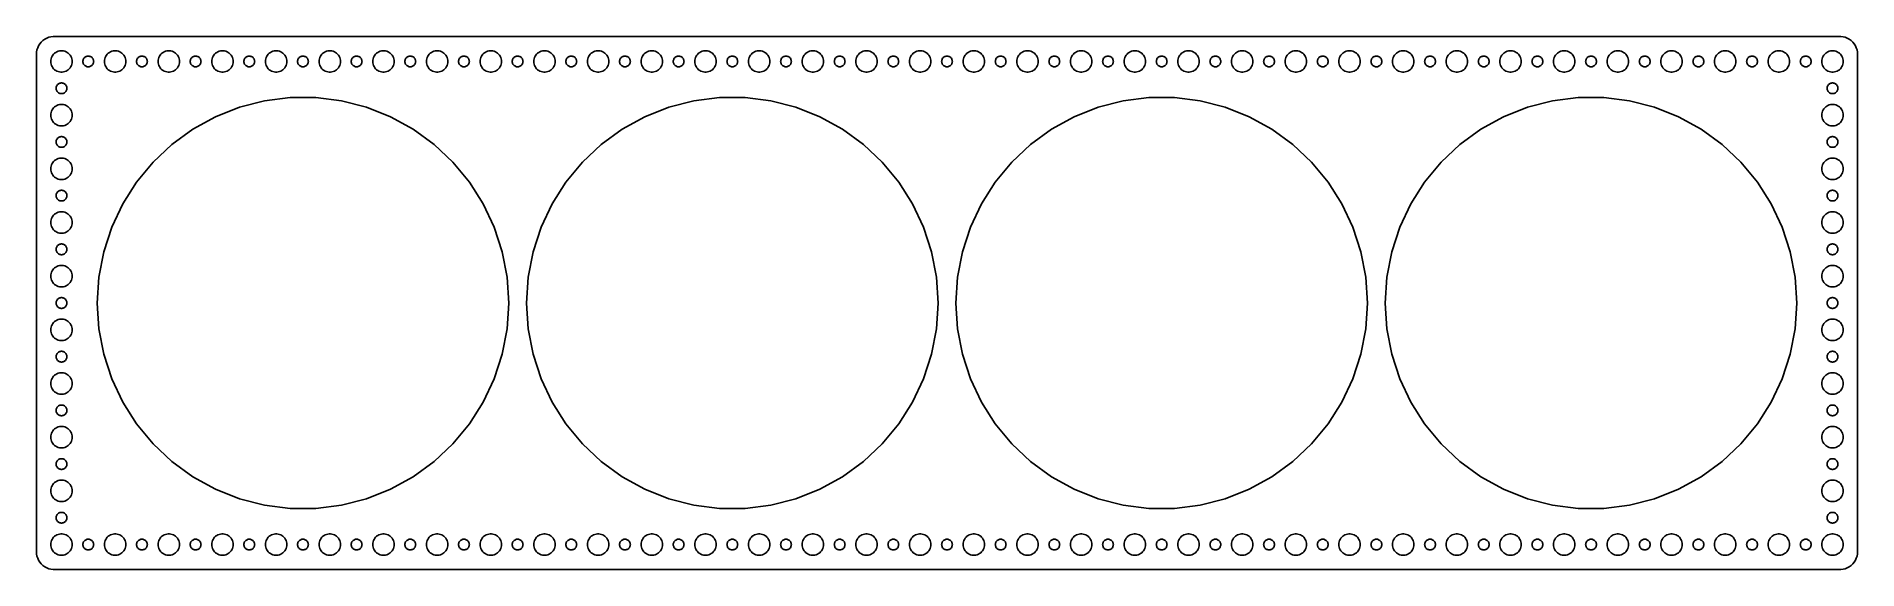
# Model space of a CAD drawing. Header units: metres. Extents: x -254 to 254, y -74 to 74.
import ezdxf

# ---------------------------------------------------------------- set-up
doc = ezdxf.new("R2010")
doc.units = ezdxf.units.M

msp = doc.modelspace()

# ---------------------------------------------------------------- linework, layer by layer
for p, q in [((-254.149, 71.3406), (-254.343, 70.7434)), ((-253.882, 71.9088), (-254.149, 71.3406)), ((-253.545, 72.4389), (-253.882, 71.9088)), ((-253.145, 72.9227), (-253.545, 72.4389)), ((-252.687, 73.3526), (-253.145, 72.9227)), ((-252.179, 73.7216), (-252.687, 73.3526)), ((-251.629, 74.0241), (-252.179, 73.7216)), ((-251.045, 74.2553), (-251.629, 74.0241)), ((-250.437, 74.4114), (-251.045, 74.2553)), ((-249.814, 74.4901), (-250.437, 74.4114)), ((249.814, 74.4901), (-249.814, 74.4901)), ((250.437, 74.4114), (249.814, 74.4901)), ((251.045, 74.2553), (250.437, 74.4114)), ((251.629, 74.0241), (251.045, 74.2553)), ((252.179, 73.7216), (251.629, 74.0241)), ((252.687, 73.3526), (252.179, 73.7216)), ((253.145, 72.9227), (252.687, 73.3526)), ((253.545, 72.4389), (253.145, 72.9227)), ((253.882, 71.9088), (253.545, 72.4389)), ((254.149, 71.3406), (253.882, 71.9088)), ((254.343, 70.7434), (254.149, 71.3406)), ((-254.461, 70.1267), (-254.5, 69.5)), ((-254.5, 69.5), (-254.5, -69.5)), ((-254.343, 70.7434), (-254.461, 70.1267)), ((-250.5, 67.5), (-250.476, 67.876)), ((-250.476, 67.124), (-250.5, 67.5)), ((-250.476, 67.876), (-250.406, 68.2461)), ((-250.406, 66.7539), (-250.476, 67.124)), ((-250.406, 68.2461), (-250.289, 68.6044)), ((-250.289, 66.3956), (-250.406, 66.7539)), ((-250.289, 68.6044), (-250.129, 68.9453)), ((-250.129, 66.0547), (-250.289, 66.3956)), ((-250.129, 68.9453), (-249.927, 69.2634)), ((-249.927, 69.2634), (-249.687, 69.5536)), ((-249.687, 69.5536), (-249.412, 69.8115)), ((-249.412, 69.8115), (-249.107, 70.033)), ((-249.107, 70.033), (-248.777, 70.2145)), ((-248.777, 70.2145), (-248.427, 70.3532)), ((-248.427, 70.3532), (-248.062, 70.4469)), ((-248.062, 70.4469), (-247.688, 70.4941)), ((-247.688, 70.4941), (-247.312, 70.4941)), ((-247.312, 70.4941), (-246.938, 70.4469)), ((-246.938, 70.4469), (-246.573, 70.3532)), ((-246.573, 70.3532), (-246.223, 70.2145)), ((-246.223, 70.2145), (-245.893, 70.033)), ((-245.893, 70.033), (-245.588, 69.8115)), ((-245.588, 69.8115), (-245.313, 69.5536)), ((-245.313, 69.5536), (-245.073, 69.2634)), ((-245.073, 69.2634), (-244.871, 68.9453)), ((-244.871, 68.9453), (-244.711, 68.6044)), ((-244.711, 66.3956), (-244.871, 66.0547)), ((-244.711, 68.6044), (-244.594, 68.2461)), ((-244.594, 66.7539), (-244.711, 66.3956)), ((-244.594, 68.2461), (-244.524, 67.876)), ((-244.524, 67.124), (-244.594, 66.7539)), ((-244.524, 67.876), (-244.5, 67.5)), ((-244.5, 67.5), (-244.524, 67.124)), ((-241.5, 67.5), (-241.488, 67.688)), ((-241.488, 67.312), (-241.5, 67.5)), ((-241.488, 67.688), (-241.453, 67.873)), ((-241.453, 67.127), (-241.488, 67.312)), ((-241.453, 67.873), (-241.395, 68.0522)), ((-241.395, 66.9478), (-241.453, 67.127)), ((-241.395, 68.0522), (-241.314, 68.2226)), ((-241.314, 66.7774), (-241.395, 66.9478)), ((-241.314, 68.2226), (-241.214, 68.3817)), ((-241.214, 66.6183), (-241.314, 66.7774)), ((-241.214, 68.3817), (-241.093, 68.5268)), ((-241.093, 66.4732), (-241.214, 66.6183)), ((-241.093, 68.5268), (-240.956, 68.6558)), ((-240.956, 66.3442), (-241.093, 66.4732)), ((-240.956, 68.6558), (-240.804, 68.7665)), ((-240.804, 66.2335), (-240.956, 66.3442)), ((-240.804, 68.7665), (-240.639, 68.8572)), ((-240.639, 66.1428), (-240.804, 66.2335)), ((-240.639, 68.8572), (-240.464, 68.9266)), ((-240.464, 68.9266), (-240.281, 68.9734)), ((-240.281, 68.9734), (-240.094, 68.997)), ((-240.094, 68.997), (-239.906, 68.997)), ((-239.906, 68.997), (-239.719, 68.9734)), ((-239.719, 68.9734), (-239.536, 68.9266)), ((-239.536, 68.9266), (-239.361, 68.8572)), ((-239.361, 68.8572), (-239.196, 68.7665)), ((-239.196, 66.2335), (-239.361, 66.1428)), ((-239.196, 68.7665), (-239.044, 68.6558)), ((-239.044, 66.3442), (-239.196, 66.2335)), ((-239.044, 68.6558), (-238.907, 68.5268)), ((-238.907, 66.4732), (-239.044, 66.3442)), ((-238.907, 68.5268), (-238.786, 68.3817)), ((-238.786, 66.6183), (-238.907, 66.4732)), ((-238.786, 68.3817), (-238.686, 68.2226)), ((-238.686, 66.7774), (-238.786, 66.6183)), ((-238.686, 68.2226), (-238.605, 68.0522)), ((-238.605, 66.9478), (-238.686, 66.7774)), ((-238.605, 68.0522), (-238.547, 67.873)), ((-238.547, 67.127), (-238.605, 66.9478)), ((-238.547, 67.873), (-238.512, 67.688)), ((-238.512, 67.312), (-238.547, 67.127)), ((-238.512, 67.688), (-238.5, 67.5)), ((-238.5, 67.5), (-238.512, 67.312)), ((-235.5, 67.5), (-235.476, 67.876)), ((-235.476, 67.124), (-235.5, 67.5)), ((-235.476, 67.876), (-235.406, 68.2461)), ((-235.406, 66.7539), (-235.476, 67.124)), ((-235.406, 68.2461), (-235.289, 68.6044)), ((-235.289, 66.3956), (-235.406, 66.7539)), ((-235.289, 68.6044), (-235.129, 68.9453)), ((-235.129, 66.0547), (-235.289, 66.3956)), ((-235.129, 68.9453), (-234.927, 69.2634)), ((-234.927, 69.2634), (-234.687, 69.5536)), ((-234.687, 69.5536), (-234.412, 69.8115)), ((-234.412, 69.8115), (-234.107, 70.033)), ((-234.107, 70.033), (-233.777, 70.2145)), ((-233.777, 70.2145), (-233.427, 70.3532)), ((-233.427, 70.3532), (-233.062, 70.4469)), ((-233.062, 70.4469), (-232.688, 70.4941)), ((-232.688, 70.4941), (-232.312, 70.4941)), ((-232.312, 70.4941), (-231.938, 70.4469)), ((-231.938, 70.4469), (-231.573, 70.3532)), ((-231.573, 70.3532), (-231.223, 70.2145)), ((-231.223, 70.2145), (-230.893, 70.033)), ((-230.893, 70.033), (-230.588, 69.8115)), ((-230.588, 69.8115), (-230.313, 69.5536)), ((-230.313, 69.5536), (-230.073, 69.2634)), ((-230.073, 69.2634), (-229.871, 68.9453)), ((-229.871, 68.9453), (-229.711, 68.6044)), ((-229.711, 66.3956), (-229.871, 66.0547)), ((-229.711, 68.6044), (-229.594, 68.2461)), ((-229.594, 66.7539), (-229.711, 66.3956)), ((-229.594, 68.2461), (-229.524, 67.876)), ((-229.524, 67.124), (-229.594, 66.7539)), ((-229.524, 67.876), (-229.5, 67.5)), ((-229.5, 67.5), (-229.524, 67.124)), ((-226.5, 67.5), (-226.488, 67.688)), ((-226.488, 67.312), (-226.5, 67.5)), ((-226.488, 67.688), (-226.453, 67.873)), ((-226.453, 67.127), (-226.488, 67.312)), ((-226.453, 67.873), (-226.395, 68.0522)), ((-226.395, 66.9478), (-226.453, 67.127)), ((-226.395, 68.0522), (-226.314, 68.2226)), ((-226.314, 66.7774), (-226.395, 66.9478)), ((-226.314, 68.2226), (-226.214, 68.3817)), ((-226.214, 66.6183), (-226.314, 66.7774)), ((-226.214, 68.3817), (-226.093, 68.5268)), ((-226.093, 66.4732), (-226.214, 66.6183)), ((-226.093, 68.5268), (-225.956, 68.6558)), ((-225.956, 66.3442), (-226.093, 66.4732)), ((-225.956, 68.6558), (-225.804, 68.7665)), ((-225.804, 66.2335), (-225.956, 66.3442)), ((-225.804, 68.7665), (-225.639, 68.8572)), ((-225.639, 66.1428), (-225.804, 66.2335)), ((-225.639, 68.8572), (-225.464, 68.9266)), ((-225.464, 68.9266), (-225.281, 68.9734)), ((-225.281, 68.9734), (-225.094, 68.997)), ((-225.094, 68.997), (-224.906, 68.997)), ((-224.906, 68.997), (-224.719, 68.9734)), ((-224.719, 68.9734), (-224.536, 68.9266)), ((-224.536, 68.9266), (-224.361, 68.8572)), ((-224.361, 68.8572), (-224.196, 68.7665)), ((-224.196, 66.2335), (-224.361, 66.1428)), ((-224.196, 68.7665), (-224.044, 68.6558)), ((-224.044, 66.3442), (-224.196, 66.2335)), ((-224.044, 68.6558), (-223.907, 68.5268)), ((-223.907, 66.4732), (-224.044, 66.3442)), ((-223.907, 68.5268), (-223.786, 68.3817)), ((-223.786, 66.6183), (-223.907, 66.4732)), ((-223.786, 68.3817), (-223.686, 68.2226)), ((-223.686, 66.7774), (-223.786, 66.6183)), ((-223.686, 68.2226), (-223.605, 68.0522)), ((-223.605, 66.9478), (-223.686, 66.7774)), ((-223.605, 68.0522), (-223.547, 67.873)), ((-223.547, 67.127), (-223.605, 66.9478)), ((-223.547, 67.873), (-223.512, 67.688)), ((-223.512, 67.312), (-223.547, 67.127)), ((-223.512, 67.688), (-223.5, 67.5)), ((-223.5, 67.5), (-223.512, 67.312)), ((-220.5, 67.5), (-220.476, 67.876)), ((-220.476, 67.124), (-220.5, 67.5)), ((-220.476, 67.876), (-220.406, 68.2461)), ((-220.406, 66.7539), (-220.476, 67.124)), ((-220.406, 68.2461), (-220.289, 68.6044)), ((-220.289, 66.3956), (-220.406, 66.7539)), ((-220.289, 68.6044), (-220.129, 68.9453)), ((-220.129, 66.0547), (-220.289, 66.3956)), ((-220.129, 68.9453), (-219.927, 69.2634)), ((-219.927, 69.2634), (-219.687, 69.5536)), ((-219.687, 69.5536), (-219.412, 69.8115)), ((-219.412, 69.8115), (-219.107, 70.033)), ((-219.107, 70.033), (-218.777, 70.2145)), ((-218.777, 70.2145), (-218.427, 70.3532)), ((-218.427, 70.3532), (-218.062, 70.4469)), ((-218.062, 70.4469), (-217.688, 70.4941)), ((-217.688, 70.4941), (-217.312, 70.4941)), ((-217.312, 70.4941), (-216.938, 70.4469)), ((-216.938, 70.4469), (-216.573, 70.3532)), ((-216.573, 70.3532), (-216.223, 70.2145)), ((-216.223, 70.2145), (-215.893, 70.033)), ((-215.893, 70.033), (-215.588, 69.8115)), ((-215.588, 69.8115), (-215.313, 69.5536)), ((-215.313, 69.5536), (-215.073, 69.2634)), ((-215.073, 69.2634), (-214.871, 68.9453)), ((-214.871, 68.9453), (-214.711, 68.6044)), ((-214.711, 66.3956), (-214.871, 66.0547)), ((-214.711, 68.6044), (-214.594, 68.2461)), ((-214.594, 66.7539), (-214.711, 66.3956)), ((-214.594, 68.2461), (-214.524, 67.876)), ((-214.524, 67.124), (-214.594, 66.7539)), ((-214.524, 67.876), (-214.5, 67.5)), ((-214.5, 67.5), (-214.524, 67.124)), ((-211.5, 67.5), (-211.488, 67.688)), ((-211.488, 67.312), (-211.5, 67.5)), ((-211.488, 67.688), (-211.453, 67.873)), ((-211.453, 67.127), (-211.488, 67.312)), ((-211.453, 67.873), (-211.395, 68.0522)), ((-211.395, 66.9478), (-211.453, 67.127)), ((-211.395, 68.0522), (-211.314, 68.2226)), ((-211.314, 66.7774), (-211.395, 66.9478)), ((-211.314, 68.2226), (-211.214, 68.3817)), ((-211.214, 66.6183), (-211.314, 66.7774)), ((-211.214, 68.3817), (-211.093, 68.5268)), ((-211.093, 66.4732), (-211.214, 66.6183)), ((-211.093, 68.5268), (-210.956, 68.6558)), ((-210.956, 66.3442), (-211.093, 66.4732)), ((-210.956, 68.6558), (-210.804, 68.7665)), ((-210.804, 66.2335), (-210.956, 66.3442)), ((-210.804, 68.7665), (-210.639, 68.8572)), ((-210.639, 66.1428), (-210.804, 66.2335)), ((-210.639, 68.8572), (-210.464, 68.9266)), ((-210.464, 68.9266), (-210.281, 68.9734)), ((-210.281, 68.9734), (-210.094, 68.997)), ((-210.094, 68.997), (-209.906, 68.997)), ((-209.906, 68.997), (-209.719, 68.9734)), ((-209.719, 68.9734), (-209.536, 68.9266)), ((-209.536, 68.9266), (-209.361, 68.8572)), ((-209.361, 68.8572), (-209.196, 68.7665)), ((-209.196, 66.2335), (-209.361, 66.1428)), ((-209.196, 68.7665), (-209.044, 68.6558)), ((-209.044, 66.3442), (-209.196, 66.2335)), ((-209.044, 68.6558), (-208.907, 68.5268)), ((-208.907, 66.4732), (-209.044, 66.3442)), ((-208.907, 68.5268), (-208.786, 68.3817)), ((-208.786, 66.6183), (-208.907, 66.4732)), ((-208.786, 68.3817), (-208.686, 68.2226)), ((-208.686, 66.7774), (-208.786, 66.6183)), ((-208.686, 68.2226), (-208.605, 68.0522)), ((-208.605, 66.9478), (-208.686, 66.7774)), ((-208.605, 68.0522), (-208.547, 67.873)), ((-208.547, 67.127), (-208.605, 66.9478)), ((-208.547, 67.873), (-208.512, 67.688)), ((-208.512, 67.312), (-208.547, 67.127)), ((-208.512, 67.688), (-208.5, 67.5)), ((-208.5, 67.5), (-208.512, 67.312)), ((-205.5, 67.5), (-205.476, 67.876)), ((-205.476, 67.124), (-205.5, 67.5)), ((-205.476, 67.876), (-205.406, 68.2461)), ((-205.406, 66.7539), (-205.476, 67.124)), ((-205.406, 68.2461), (-205.289, 68.6044)), ((-205.289, 66.3956), (-205.406, 66.7539)), ((-205.289, 68.6044), (-205.129, 68.9453)), ((-205.129, 66.0547), (-205.289, 66.3956)), ((-205.129, 68.9453), (-204.927, 69.2634)), ((-204.927, 69.2634), (-204.687, 69.5536)), ((-204.687, 69.5536), (-204.412, 69.8115)), ((-204.412, 69.8115), (-204.107, 70.033)), ((-204.107, 70.033), (-203.777, 70.2145)), ((-203.777, 70.2145), (-203.427, 70.3532)), ((-203.427, 70.3532), (-203.062, 70.4469)), ((-203.062, 70.4469), (-202.688, 70.4941)), ((-202.688, 70.4941), (-202.312, 70.4941)), ((-202.312, 70.4941), (-201.938, 70.4469)), ((-201.938, 70.4469), (-201.573, 70.3532)), ((-201.573, 70.3532), (-201.223, 70.2145)), ((-201.223, 70.2145), (-200.893, 70.033)), ((-200.893, 70.033), (-200.588, 69.8115)), ((-200.588, 69.8115), (-200.313, 69.5536)), ((-200.313, 69.5536), (-200.073, 69.2634)), ((-200.073, 69.2634), (-199.871, 68.9453)), ((-199.871, 68.9453), (-199.711, 68.6044)), ((-199.711, 66.3956), (-199.871, 66.0547)), ((-199.711, 68.6044), (-199.594, 68.2461)), ((-199.594, 66.7539), (-199.711, 66.3956)), ((-199.594, 68.2461), (-199.524, 67.876)), ((-199.524, 67.124), (-199.594, 66.7539)), ((-199.524, 67.876), (-199.5, 67.5)), ((-199.5, 67.5), (-199.524, 67.124)), ((-196.5, 67.5), (-196.488, 67.688)), ((-196.488, 67.312), (-196.5, 67.5)), ((-196.488, 67.688), (-196.453, 67.873)), ((-196.453, 67.127), (-196.488, 67.312)), ((-196.453, 67.873), (-196.395, 68.0522)), ((-196.395, 66.9478), (-196.453, 67.127)), ((-196.395, 68.0522), (-196.314, 68.2226)), ((-196.314, 66.7774), (-196.395, 66.9478)), ((-196.314, 68.2226), (-196.214, 68.3817)), ((-196.214, 66.6183), (-196.314, 66.7774)), ((-196.214, 68.3817), (-196.093, 68.5268)), ((-196.093, 66.4732), (-196.214, 66.6183)), ((-196.093, 68.5268), (-195.956, 68.6558)), ((-195.956, 66.3442), (-196.093, 66.4732)), ((-195.956, 68.6558), (-195.804, 68.7665)), ((-195.804, 66.2335), (-195.956, 66.3442)), ((-195.804, 68.7665), (-195.639, 68.8572)), ((-195.639, 66.1428), (-195.804, 66.2335)), ((-195.639, 68.8572), (-195.464, 68.9266)), ((-195.464, 68.9266), (-195.281, 68.9734)), ((-195.281, 68.9734), (-195.094, 68.997)), ((-195.094, 68.997), (-194.906, 68.997)), ((-194.906, 68.997), (-194.719, 68.9734)), ((-194.719, 68.9734), (-194.536, 68.9266)), ((-194.536, 68.9266), (-194.361, 68.8572)), ((-194.361, 68.8572), (-194.196, 68.7665)), ((-194.196, 66.2335), (-194.361, 66.1428)), ((-194.196, 68.7665), (-194.044, 68.6558)), ((-194.044, 66.3442), (-194.196, 66.2335)), ((-194.044, 68.6558), (-193.907, 68.5268)), ((-193.907, 66.4732), (-194.044, 66.3442)), ((-193.907, 68.5268), (-193.786, 68.3817)), ((-193.786, 66.6183), (-193.907, 66.4732)), ((-193.786, 68.3817), (-193.686, 68.2226)), ((-193.686, 66.7774), (-193.786, 66.6183)), ((-193.686, 68.2226), (-193.605, 68.0522)), ((-193.605, 66.9478), (-193.686, 66.7774)), ((-193.605, 68.0522), (-193.547, 67.873)), ((-193.547, 67.127), (-193.605, 66.9478)), ((-193.547, 67.873), (-193.512, 67.688)), ((-193.512, 67.312), (-193.547, 67.127)), ((-193.512, 67.688), (-193.5, 67.5)), ((-193.5, 67.5), (-193.512, 67.312)), ((-190.5, 67.5), (-190.476, 67.876)), ((-190.476, 67.124), (-190.5, 67.5)), ((-190.476, 67.876), (-190.406, 68.2461)), ((-190.406, 66.7539), (-190.476, 67.124)), ((-190.406, 68.2461), (-190.289, 68.6044)), ((-190.289, 66.3956), (-190.406, 66.7539)), ((-190.289, 68.6044), (-190.129, 68.9453)), ((-190.129, 66.0547), (-190.289, 66.3956)), ((-190.129, 68.9453), (-189.927, 69.2634)), ((-189.927, 69.2634), (-189.687, 69.5536)), ((-189.687, 69.5536), (-189.412, 69.8115)), ((-189.412, 69.8115), (-189.107, 70.033)), ((-189.107, 70.033), (-188.777, 70.2145)), ((-188.777, 70.2145), (-188.427, 70.3532)), ((-188.427, 70.3532), (-188.062, 70.4469)), ((-188.062, 70.4469), (-187.688, 70.4941)), ((-187.688, 70.4941), (-187.312, 70.4941)), ((-187.312, 70.4941), (-186.938, 70.4469)), ((-186.938, 70.4469), (-186.573, 70.3532)), ((-186.573, 70.3532), (-186.223, 70.2145)), ((-186.223, 70.2145), (-185.893, 70.033)), ((-185.893, 70.033), (-185.588, 69.8115)), ((-185.588, 69.8115), (-185.313, 69.5536)), ((-185.313, 69.5536), (-185.073, 69.2634)), ((-185.073, 69.2634), (-184.871, 68.9453)), ((-184.871, 68.9453), (-184.711, 68.6044)), ((-184.711, 66.3956), (-184.871, 66.0547)), ((-184.711, 68.6044), (-184.594, 68.2461)), ((-184.594, 66.7539), (-184.711, 66.3956)), ((-184.594, 68.2461), (-184.524, 67.876)), ((-184.524, 67.124), (-184.594, 66.7539)), ((-184.524, 67.876), (-184.5, 67.5)), ((-184.5, 67.5), (-184.524, 67.124)), ((-181.5, 67.5), (-181.488, 67.688)), ((-181.488, 67.312), (-181.5, 67.5)), ((-181.488, 67.688), (-181.453, 67.873)), ((-181.453, 67.127), (-181.488, 67.312)), ((-181.453, 67.873), (-181.395, 68.0522)), ((-181.395, 66.9478), (-181.453, 67.127)), ((-181.395, 68.0522), (-181.314, 68.2226)), ((-181.314, 66.7774), (-181.395, 66.9478)), ((-181.314, 68.2226), (-181.214, 68.3817)), ((-181.214, 66.6183), (-181.314, 66.7774)), ((-181.214, 68.3817), (-181.093, 68.5268)), ((-181.093, 66.4732), (-181.214, 66.6183)), ((-181.093, 68.5268), (-180.956, 68.6558)), ((-180.956, 66.3442), (-181.093, 66.4732)), ((-180.956, 68.6558), (-180.804, 68.7665)), ((-180.804, 66.2335), (-180.956, 66.3442)), ((-180.804, 68.7665), (-180.639, 68.8572)), ((-180.639, 66.1428), (-180.804, 66.2335)), ((-180.639, 68.8572), (-180.464, 68.9266)), ((-180.464, 68.9266), (-180.281, 68.9734)), ((-180.281, 68.9734), (-180.094, 68.997)), ((-180.094, 68.997), (-179.906, 68.997)), ((-179.906, 68.997), (-179.719, 68.9734)), ((-179.719, 68.9734), (-179.536, 68.9266)), ((-179.536, 68.9266), (-179.361, 68.8572)), ((-179.361, 68.8572), (-179.196, 68.7665)), ((-179.196, 66.2335), (-179.361, 66.1428)), ((-179.196, 68.7665), (-179.044, 68.6558)), ((-179.044, 66.3442), (-179.196, 66.2335)), ((-179.044, 68.6558), (-178.907, 68.5268)), ((-178.907, 66.4732), (-179.044, 66.3442)), ((-178.907, 68.5268), (-178.786, 68.3817)), ((-178.786, 66.6183), (-178.907, 66.4732)), ((-178.786, 68.3817), (-178.686, 68.2226)), ((-178.686, 66.7774), (-178.786, 66.6183)), ((-178.686, 68.2226), (-178.605, 68.0522)), ((-178.605, 66.9478), (-178.686, 66.7774)), ((-178.605, 68.0522), (-178.547, 67.873)), ((-178.547, 67.127), (-178.605, 66.9478)), ((-178.547, 67.873), (-178.512, 67.688)), ((-178.512, 67.312), (-178.547, 67.127)), ((-178.512, 67.688), (-178.5, 67.5)), ((-178.5, 67.5), (-178.512, 67.312)), ((-175.5, 67.5), (-175.476, 67.876)), ((-175.476, 67.124), (-175.5, 67.5)), ((-175.476, 67.876), (-175.406, 68.2461)), ((-175.406, 66.7539), (-175.476, 67.124)), ((-175.406, 68.2461), (-175.289, 68.6044)), ((-175.289, 66.3956), (-175.406, 66.7539)), ((-175.289, 68.6044), (-175.129, 68.9453)), ((-175.129, 66.0547), (-175.289, 66.3956)), ((-175.129, 68.9453), (-174.927, 69.2634)), ((-174.927, 69.2634), (-174.687, 69.5536)), ((-174.687, 69.5536), (-174.412, 69.8115)), ((-174.412, 69.8115), (-174.107, 70.033)), ((-174.107, 70.033), (-173.777, 70.2145)), ((-173.777, 70.2145), (-173.427, 70.3532)), ((-173.427, 70.3532), (-173.062, 70.4469)), ((-173.062, 70.4469), (-172.688, 70.4941)), ((-172.688, 70.4941), (-172.312, 70.4941)), ((-172.312, 70.4941), (-171.938, 70.4469)), ((-171.938, 70.4469), (-171.573, 70.3532)), ((-171.573, 70.3532), (-171.223, 70.2145)), ((-171.223, 70.2145), (-170.893, 70.033)), ((-170.893, 70.033), (-170.588, 69.8115)), ((-170.588, 69.8115), (-170.313, 69.5536)), ((-170.313, 69.5536), (-170.073, 69.2634)), ((-170.073, 69.2634), (-169.871, 68.9453)), ((-169.871, 68.9453), (-169.711, 68.6044)), ((-169.711, 66.3956), (-169.871, 66.0547)), ((-169.711, 68.6044), (-169.594, 68.2461)), ((-169.594, 66.7539), (-169.711, 66.3956)), ((-169.594, 68.2461), (-169.524, 67.876)), ((-169.524, 67.124), (-169.594, 66.7539)), ((-169.524, 67.876), (-169.5, 67.5)), ((-169.5, 67.5), (-169.524, 67.124)), ((-166.5, 67.5), (-166.488, 67.688)), ((-166.488, 67.312), (-166.5, 67.5)), ((-166.488, 67.688), (-166.453, 67.873)), ((-166.453, 67.127), (-166.488, 67.312)), ((-166.453, 67.873), (-166.395, 68.0522)), ((-166.395, 66.9478), (-166.453, 67.127)), ((-166.395, 68.0522), (-166.314, 68.2226)), ((-166.314, 66.7774), (-166.395, 66.9478)), ((-166.314, 68.2226), (-166.214, 68.3817)), ((-166.214, 66.6183), (-166.314, 66.7774)), ((-166.214, 68.3817), (-166.093, 68.5268)), ((-166.093, 66.4732), (-166.214, 66.6183)), ((-166.093, 68.5268), (-165.956, 68.6558)), ((-165.956, 66.3442), (-166.093, 66.4732)), ((-165.956, 68.6558), (-165.804, 68.7665)), ((-165.804, 66.2335), (-165.956, 66.3442)), ((-165.804, 68.7665), (-165.639, 68.8572)), ((-165.639, 66.1428), (-165.804, 66.2335)), ((-165.639, 68.8572), (-165.464, 68.9266)), ((-165.464, 68.9266), (-165.281, 68.9734)), ((-165.281, 68.9734), (-165.094, 68.997)), ((-165.094, 68.997), (-164.906, 68.997)), ((-164.906, 68.997), (-164.719, 68.9734)), ((-164.719, 68.9734), (-164.536, 68.9266)), ((-164.536, 68.9266), (-164.361, 68.8572)), ((-164.361, 68.8572), (-164.196, 68.7665)), ((-164.196, 66.2335), (-164.361, 66.1428)), ((-164.196, 68.7665), (-164.044, 68.6558)), ((-164.044, 66.3442), (-164.196, 66.2335)), ((-164.044, 68.6558), (-163.907, 68.5268)), ((-163.907, 66.4732), (-164.044, 66.3442)), ((-163.907, 68.5268), (-163.786, 68.3817)), ((-163.786, 66.6183), (-163.907, 66.4732)), ((-163.786, 68.3817), (-163.686, 68.2226)), ((-163.686, 66.7774), (-163.786, 66.6183)), ((-163.686, 68.2226), (-163.605, 68.0522)), ((-163.605, 66.9478), (-163.686, 66.7774)), ((-163.605, 68.0522), (-163.547, 67.873)), ((-163.547, 67.127), (-163.605, 66.9478)), ((-163.547, 67.873), (-163.512, 67.688)), ((-163.512, 67.312), (-163.547, 67.127)), ((-163.512, 67.688), (-163.5, 67.5)), ((-163.5, 67.5), (-163.512, 67.312)), ((-160.5, 67.5), (-160.476, 67.876)), ((-160.476, 67.124), (-160.5, 67.5)), ((-160.476, 67.876), (-160.406, 68.2461)), ((-160.406, 66.7539), (-160.476, 67.124)), ((-160.406, 68.2461), (-160.289, 68.6044)), ((-160.289, 66.3956), (-160.406, 66.7539)), ((-160.289, 68.6044), (-160.129, 68.9453)), ((-160.129, 66.0547), (-160.289, 66.3956)), ((-160.129, 68.9453), (-159.927, 69.2634)), ((-159.927, 69.2634), (-159.687, 69.5536)), ((-159.687, 69.5536), (-159.412, 69.8115)), ((-159.412, 69.8115), (-159.107, 70.033)), ((-159.107, 70.033), (-158.777, 70.2145)), ((-158.777, 70.2145), (-158.427, 70.3532)), ((-158.427, 70.3532), (-158.062, 70.4469)), ((-158.062, 70.4469), (-157.688, 70.4941)), ((-157.688, 70.4941), (-157.312, 70.4941)), ((-157.312, 70.4941), (-156.938, 70.4469)), ((-156.938, 70.4469), (-156.573, 70.3532)), ((-156.573, 70.3532), (-156.223, 70.2145)), ((-156.223, 70.2145), (-155.893, 70.033)), ((-155.893, 70.033), (-155.588, 69.8115)), ((-155.588, 69.8115), (-155.313, 69.5536)), ((-155.313, 69.5536), (-155.073, 69.2634)), ((-155.073, 69.2634), (-154.871, 68.9453)), ((-154.871, 68.9453), (-154.711, 68.6044)), ((-154.711, 66.3956), (-154.871, 66.0547)), ((-154.711, 68.6044), (-154.594, 68.2461)), ((-154.594, 66.7539), (-154.711, 66.3956)), ((-154.594, 68.2461), (-154.524, 67.876)), ((-154.524, 67.124), (-154.594, 66.7539)), ((-154.524, 67.876), (-154.5, 67.5)), ((-154.5, 67.5), (-154.524, 67.124)), ((-151.5, 67.5), (-151.488, 67.688)), ((-151.488, 67.312), (-151.5, 67.5)), ((-151.488, 67.688), (-151.453, 67.873)), ((-151.453, 67.127), (-151.488, 67.312)), ((-151.453, 67.873), (-151.395, 68.0522)), ((-151.395, 66.9478), (-151.453, 67.127)), ((-151.395, 68.0522), (-151.314, 68.2226)), ((-151.314, 66.7774), (-151.395, 66.9478)), ((-151.314, 68.2226), (-151.214, 68.3817)), ((-151.214, 66.6183), (-151.314, 66.7774)), ((-151.214, 68.3817), (-151.093, 68.5268)), ((-151.093, 66.4732), (-151.214, 66.6183)), ((-151.093, 68.5268), (-150.956, 68.6558)), ((-150.956, 66.3442), (-151.093, 66.4732)), ((-150.956, 68.6558), (-150.804, 68.7665)), ((-150.804, 66.2335), (-150.956, 66.3442)), ((-150.804, 68.7665), (-150.639, 68.8572)), ((-150.639, 66.1428), (-150.804, 66.2335)), ((-150.639, 68.8572), (-150.464, 68.9266)), ((-150.464, 68.9266), (-150.281, 68.9734)), ((-150.281, 68.9734), (-150.094, 68.997)), ((-150.094, 68.997), (-149.906, 68.997)), ((-149.906, 68.997), (-149.719, 68.9734)), ((-149.719, 68.9734), (-149.536, 68.9266)), ((-149.536, 68.9266), (-149.361, 68.8572)), ((-149.361, 68.8572), (-149.196, 68.7665)), ((-149.196, 66.2335), (-149.361, 66.1428)), ((-149.196, 68.7665), (-149.044, 68.6558)), ((-149.044, 66.3442), (-149.196, 66.2335)), ((-149.044, 68.6558), (-148.907, 68.5268)), ((-148.907, 66.4732), (-149.044, 66.3442)), ((-148.907, 68.5268), (-148.786, 68.3817)), ((-148.786, 66.6183), (-148.907, 66.4732)), ((-148.786, 68.3817), (-148.686, 68.2226)), ((-148.686, 66.7774), (-148.786, 66.6183)), ((-148.686, 68.2226), (-148.605, 68.0522)), ((-148.605, 66.9478), (-148.686, 66.7774)), ((-148.605, 68.0522), (-148.547, 67.873)), ((-148.547, 67.127), (-148.605, 66.9478)), ((-148.547, 67.873), (-148.512, 67.688)), ((-148.512, 67.312), (-148.547, 67.127)), ((-148.512, 67.688), (-148.5, 67.5)), ((-148.5, 67.5), (-148.512, 67.312)), ((-145.5, 67.5), (-145.476, 67.876)), ((-145.476, 67.124), (-145.5, 67.5)), ((-145.476, 67.876), (-145.406, 68.2461)), ((-145.406, 66.7539), (-145.476, 67.124)), ((-145.406, 68.2461), (-145.289, 68.6044)), ((-145.289, 66.3956), (-145.406, 66.7539)), ((-145.289, 68.6044), (-145.129, 68.9453)), ((-145.129, 66.0547), (-145.289, 66.3956)), ((-145.129, 68.9453), (-144.927, 69.2634)), ((-144.927, 69.2634), (-144.687, 69.5536)), ((-144.687, 69.5536), (-144.412, 69.8115)), ((-144.412, 69.8115), (-144.107, 70.033)), ((-144.107, 70.033), (-143.777, 70.2145)), ((-143.777, 70.2145), (-143.427, 70.3532)), ((-143.427, 70.3532), (-143.062, 70.4469)), ((-143.062, 70.4469), (-142.688, 70.4941)), ((-142.688, 70.4941), (-142.312, 70.4941)), ((-142.312, 70.4941), (-141.938, 70.4469)), ((-141.938, 70.4469), (-141.573, 70.3532)), ((-141.573, 70.3532), (-141.223, 70.2145)), ((-141.223, 70.2145), (-140.893, 70.033)), ((-140.893, 70.033), (-140.588, 69.8115)), ((-140.588, 69.8115), (-140.313, 69.5536)), ((-140.313, 69.5536), (-140.073, 69.2634)), ((-140.073, 69.2634), (-139.871, 68.9453)), ((-139.871, 68.9453), (-139.711, 68.6044)), ((-139.711, 66.3956), (-139.871, 66.0547)), ((-139.711, 68.6044), (-139.594, 68.2461)), ((-139.594, 66.7539), (-139.711, 66.3956)), ((-139.594, 68.2461), (-139.524, 67.876)), ((-139.524, 67.124), (-139.594, 66.7539)), ((-139.524, 67.876), (-139.5, 67.5)), ((-139.5, 67.5), (-139.524, 67.124)), ((-136.5, 67.5), (-136.488, 67.688)), ((-136.488, 67.312), (-136.5, 67.5)), ((-136.488, 67.688), (-136.453, 67.873)), ((-136.453, 67.127), (-136.488, 67.312)), ((-136.453, 67.873), (-136.395, 68.0522)), ((-136.395, 66.9478), (-136.453, 67.127)), ((-136.395, 68.0522), (-136.314, 68.2226)), ((-136.314, 66.7774), (-136.395, 66.9478)), ((-136.314, 68.2226), (-136.214, 68.3817)), ((-136.214, 66.6183), (-136.314, 66.7774)), ((-136.214, 68.3817), (-136.093, 68.5268)), ((-136.093, 66.4732), (-136.214, 66.6183)), ((-136.093, 68.5268), (-135.956, 68.6558)), ((-135.956, 66.3442), (-136.093, 66.4732)), ((-135.956, 68.6558), (-135.804, 68.7665)), ((-135.804, 66.2335), (-135.956, 66.3442)), ((-135.804, 68.7665), (-135.639, 68.8572)), ((-135.639, 66.1428), (-135.804, 66.2335)), ((-135.639, 68.8572), (-135.464, 68.9266)), ((-135.464, 68.9266), (-135.281, 68.9734)), ((-135.281, 68.9734), (-135.094, 68.997)), ((-135.094, 68.997), (-134.906, 68.997)), ((-134.906, 68.997), (-134.719, 68.9734)), ((-134.719, 68.9734), (-134.536, 68.9266)), ((-134.536, 68.9266), (-134.361, 68.8572)), ((-134.361, 68.8572), (-134.196, 68.7665)), ((-134.196, 66.2335), (-134.361, 66.1428)), ((-134.196, 68.7665), (-134.044, 68.6558)), ((-134.044, 66.3442), (-134.196, 66.2335)), ((-134.044, 68.6558), (-133.907, 68.5268)), ((-133.907, 66.4732), (-134.044, 66.3442)), ((-133.907, 68.5268), (-133.786, 68.3817)), ((-133.786, 66.6183), (-133.907, 66.4732)), ((-133.786, 68.3817), (-133.686, 68.2226)), ((-133.686, 66.7774), (-133.786, 66.6183)), ((-133.686, 68.2226), (-133.605, 68.0522)), ((-133.605, 66.9478), (-133.686, 66.7774)), ((-133.605, 68.0522), (-133.547, 67.873)), ((-133.547, 67.127), (-133.605, 66.9478)), ((-133.547, 67.873), (-133.512, 67.688)), ((-133.512, 67.312), (-133.547, 67.127)), ((-133.512, 67.688), (-133.5, 67.5)), ((-133.5, 67.5), (-133.512, 67.312)), ((-130.5, 67.5), (-130.476, 67.876)), ((-130.476, 67.124), (-130.5, 67.5)), ((-130.476, 67.876), (-130.406, 68.2461)), ((-130.406, 66.7539), (-130.476, 67.124)), ((-130.406, 68.2461), (-130.289, 68.6044)), ((-130.289, 66.3956), (-130.406, 66.7539)), ((-130.289, 68.6044), (-130.129, 68.9453)), ((-130.129, 66.0547), (-130.289, 66.3956)), ((-130.129, 68.9453), (-129.927, 69.2634)), ((-129.927, 69.2634), (-129.687, 69.5536)), ((-129.687, 69.5536), (-129.412, 69.8115)), ((-129.412, 69.8115), (-129.107, 70.033)), ((-129.107, 70.033), (-128.777, 70.2145)), ((-128.777, 70.2145), (-128.427, 70.3532)), ((-128.427, 70.3532), (-128.062, 70.4469)), ((-128.062, 70.4469), (-127.688, 70.4941)), ((-127.688, 70.4941), (-127.312, 70.4941)), ((-127.312, 70.4941), (-126.938, 70.4469)), ((-126.938, 70.4469), (-126.573, 70.3532)), ((-126.573, 70.3532), (-126.223, 70.2145)), ((-126.223, 70.2145), (-125.893, 70.033)), ((-125.893, 70.033), (-125.588, 69.8115)), ((-125.588, 69.8115), (-125.313, 69.5536)), ((-125.313, 69.5536), (-125.073, 69.2634)), ((-125.073, 69.2634), (-124.871, 68.9453)), ((-124.871, 68.9453), (-124.711, 68.6044)), ((-124.711, 66.3956), (-124.871, 66.0547)), ((-124.711, 68.6044), (-124.594, 68.2461)), ((-124.594, 66.7539), (-124.711, 66.3956)), ((-124.594, 68.2461), (-124.524, 67.876)), ((-124.524, 67.124), (-124.594, 66.7539)), ((-124.524, 67.876), (-124.5, 67.5)), ((-124.5, 67.5), (-124.524, 67.124)), ((-121.5, 67.5), (-121.488, 67.688)), ((-121.488, 67.312), (-121.5, 67.5)), ((-121.488, 67.688), (-121.453, 67.873)), ((-121.453, 67.127), (-121.488, 67.312)), ((-121.453, 67.873), (-121.395, 68.0522)), ((-121.395, 66.9478), (-121.453, 67.127)), ((-121.395, 68.0522), (-121.314, 68.2226)), ((-121.314, 66.7774), (-121.395, 66.9478)), ((-121.314, 68.2226), (-121.214, 68.3817)), ((-121.214, 66.6183), (-121.314, 66.7774)), ((-121.214, 68.3817), (-121.093, 68.5268)), ((-121.093, 66.4732), (-121.214, 66.6183)), ((-121.093, 68.5268), (-120.956, 68.6558)), ((-120.956, 66.3442), (-121.093, 66.4732)), ((-120.956, 68.6558), (-120.804, 68.7665)), ((-120.804, 66.2335), (-120.956, 66.3442)), ((-120.804, 68.7665), (-120.639, 68.8572)), ((-120.639, 66.1428), (-120.804, 66.2335)), ((-120.639, 68.8572), (-120.464, 68.9266)), ((-120.464, 68.9266), (-120.281, 68.9734)), ((-120.281, 68.9734), (-120.094, 68.997)), ((-120.094, 68.997), (-119.906, 68.997)), ((-119.906, 68.997), (-119.719, 68.9734)), ((-119.719, 68.9734), (-119.536, 68.9266)), ((-119.536, 68.9266), (-119.361, 68.8572)), ((-119.361, 68.8572), (-119.196, 68.7665)), ((-119.196, 66.2335), (-119.361, 66.1428)), ((-119.196, 68.7665), (-119.044, 68.6558)), ((-119.044, 66.3442), (-119.196, 66.2335)), ((-119.044, 68.6558), (-118.907, 68.5268)), ((-118.907, 66.4732), (-119.044, 66.3442)), ((-118.907, 68.5268), (-118.786, 68.3817)), ((-118.786, 66.6183), (-118.907, 66.4732)), ((-118.786, 68.3817), (-118.686, 68.2226)), ((-118.686, 66.7774), (-118.786, 66.6183)), ((-118.686, 68.2226), (-118.605, 68.0522)), ((-118.605, 66.9478), (-118.686, 66.7774)), ((-118.605, 68.0522), (-118.547, 67.873)), ((-118.547, 67.127), (-118.605, 66.9478)), ((-118.547, 67.873), (-118.512, 67.688)), ((-118.512, 67.312), (-118.547, 67.127)), ((-118.512, 67.688), (-118.5, 67.5)), ((-118.5, 67.5), (-118.512, 67.312)), ((-115.5, 67.5), (-115.476, 67.876)), ((-115.476, 67.124), (-115.5, 67.5)), ((-115.476, 67.876), (-115.406, 68.2461)), ((-115.406, 66.7539), (-115.476, 67.124)), ((-115.406, 68.2461), (-115.289, 68.6044)), ((-115.289, 66.3956), (-115.406, 66.7539)), ((-115.289, 68.6044), (-115.129, 68.9453)), ((-115.129, 66.0547), (-115.289, 66.3956)), ((-115.129, 68.9453), (-114.927, 69.2634)), ((-114.927, 69.2634), (-114.687, 69.5536)), ((-114.687, 69.5536), (-114.412, 69.8115)), ((-114.412, 69.8115), (-114.107, 70.033)), ((-114.107, 70.033), (-113.777, 70.2145)), ((-113.777, 70.2145), (-113.427, 70.3532)), ((-113.427, 70.3532), (-113.062, 70.4469)), ((-113.062, 70.4469), (-112.688, 70.4941)), ((-112.688, 70.4941), (-112.312, 70.4941)), ((-112.312, 70.4941), (-111.938, 70.4469)), ((-111.938, 70.4469), (-111.573, 70.3532)), ((-111.573, 70.3532), (-111.223, 70.2145)), ((-111.223, 70.2145), (-110.893, 70.033)), ((-110.893, 70.033), (-110.588, 69.8115)), ((-110.588, 69.8115), (-110.313, 69.5536)), ((-110.313, 69.5536), (-110.073, 69.2634)), ((-110.073, 69.2634), (-109.871, 68.9453)), ((-109.871, 68.9453), (-109.711, 68.6044)), ((-109.711, 66.3956), (-109.871, 66.0547)), ((-109.711, 68.6044), (-109.594, 68.2461)), ((-109.594, 66.7539), (-109.711, 66.3956)), ((-109.594, 68.2461), (-109.524, 67.876)), ((-109.524, 67.124), (-109.594, 66.7539)), ((-109.524, 67.876), (-109.5, 67.5)), ((-109.5, 67.5), (-109.524, 67.124)), ((-106.5, 67.5), (-106.488, 67.688)), ((-106.488, 67.312), (-106.5, 67.5)), ((-106.488, 67.688), (-106.453, 67.873)), ((-106.453, 67.127), (-106.488, 67.312)), ((-106.453, 67.873), (-106.395, 68.0522)), ((-106.395, 66.9478), (-106.453, 67.127)), ((-106.395, 68.0522), (-106.314, 68.2226)), ((-106.314, 66.7774), (-106.395, 66.9478)), ((-106.314, 68.2226), (-106.214, 68.3817)), ((-106.214, 66.6183), (-106.314, 66.7774)), ((-106.214, 68.3817), (-106.093, 68.5268)), ((-106.093, 66.4732), (-106.214, 66.6183)), ((-106.093, 68.5268), (-105.956, 68.6558)), ((-105.956, 66.3442), (-106.093, 66.4732)), ((-105.956, 68.6558), (-105.804, 68.7665)), ((-105.804, 66.2335), (-105.956, 66.3442)), ((-105.804, 68.7665), (-105.639, 68.8572)), ((-105.639, 66.1428), (-105.804, 66.2335)), ((-105.639, 68.8572), (-105.464, 68.9266)), ((-105.464, 68.9266), (-105.281, 68.9734)), ((-105.281, 68.9734), (-105.094, 68.997)), ((-105.094, 68.997), (-104.906, 68.997)), ((-104.906, 68.997), (-104.719, 68.9734)), ((-104.719, 68.9734), (-104.536, 68.9266)), ((-104.536, 68.9266), (-104.361, 68.8572)), ((-104.361, 68.8572), (-104.196, 68.7665)), ((-104.196, 66.2335), (-104.361, 66.1428)), ((-104.196, 68.7665), (-104.044, 68.6558)), ((-104.044, 66.3442), (-104.196, 66.2335)), ((-104.044, 68.6558), (-103.907, 68.5268)), ((-103.907, 66.4732), (-104.044, 66.3442)), ((-103.907, 68.5268), (-103.786, 68.3817)), ((-103.786, 66.6183), (-103.907, 66.4732)), ((-103.786, 68.3817), (-103.686, 68.2226)), ((-103.686, 66.7774), (-103.786, 66.6183)), ((-103.686, 68.2226), (-103.605, 68.0522)), ((-103.605, 66.9478), (-103.686, 66.7774)), ((-103.605, 68.0522), (-103.547, 67.873)), ((-103.547, 67.127), (-103.605, 66.9478)), ((-103.547, 67.873), (-103.512, 67.688)), ((-103.512, 67.312), (-103.547, 67.127)), ((-103.512, 67.688), (-103.5, 67.5)), ((-103.5, 67.5), (-103.512, 67.312)), ((-100.5, 67.5), (-100.476, 67.876)), ((-100.476, 67.124), (-100.5, 67.5)), ((-100.476, 67.876), (-100.406, 68.2461)), ((-100.406, 66.7539), (-100.476, 67.124)), ((-100.406, 68.2461), (-100.289, 68.6044)), ((-100.289, 66.3956), (-100.406, 66.7539)), ((-100.289, 68.6044), (-100.129, 68.9453)), ((-100.129, 66.0547), (-100.289, 66.3956)), ((-100.129, 68.9453), (-99.927, 69.2634)), ((-99.927, 69.2634), (-99.6869, 69.5536)), ((-99.6869, 69.5536), (-99.4123, 69.8115)), ((-99.4123, 69.8115), (-99.1075, 70.033)), ((-99.1075, 70.033), (-98.7773, 70.2145)), ((-98.7773, 70.2145), (-98.427, 70.3532)), ((-98.427, 70.3532), (-98.0621, 70.4469)), ((-98.0621, 70.4469), (-97.6884, 70.4941)), ((-97.6884, 70.4941), (-97.3116, 70.4941)), ((-97.3116, 70.4941), (-96.9379, 70.4469)), ((-96.9379, 70.4469), (-96.573, 70.3532)), ((-96.573, 70.3532), (-96.2227, 70.2145)), ((-96.2227, 70.2145), (-95.8925, 70.033)), ((-95.8925, 70.033), (-95.5877, 69.8115)), ((-95.5877, 69.8115), (-95.3131, 69.5536)), ((-95.3131, 69.5536), (-95.073, 69.2634)), ((-95.073, 69.2634), (-94.8711, 68.9453)), ((-94.8711, 68.9453), (-94.7107, 68.6044)), ((-94.7107, 66.3956), (-94.8711, 66.0547)), ((-94.7107, 68.6044), (-94.5943, 68.2461)), ((-94.5943, 66.7539), (-94.7107, 66.3956)), ((-94.5943, 68.2461), (-94.5237, 67.876)), ((-94.5237, 67.124), (-94.5943, 66.7539)), ((-94.5237, 67.876), (-94.5, 67.5)), ((-94.5, 67.5), (-94.5237, 67.124)), ((-91.5, 67.5), (-91.4882, 67.688)), ((-91.4882, 67.312), (-91.5, 67.5)), ((-91.4882, 67.688), (-91.4529, 67.873)), ((-91.4529, 67.127), (-91.4882, 67.312)), ((-91.4529, 67.873), (-91.3947, 68.0522)), ((-91.3947, 66.9478), (-91.4529, 67.127)), ((-91.3947, 68.0522), (-91.3145, 68.2226)), ((-91.3145, 66.7774), (-91.3947, 66.9478)), ((-91.3145, 68.2226), (-91.2135, 68.3817)), ((-91.2135, 66.6183), (-91.3145, 66.7774)), ((-91.2135, 68.3817), (-91.0934, 68.5268)), ((-91.0934, 66.4732), (-91.2135, 66.6183)), ((-91.0934, 68.5268), (-90.9561, 68.6558)), ((-90.9561, 66.3442), (-91.0934, 66.4732)), ((-90.9561, 68.6558), (-90.8037, 68.7665)), ((-90.8037, 66.2335), (-90.9561, 66.3442)), ((-90.8037, 68.7665), (-90.6387, 68.8572)), ((-90.6387, 66.1428), (-90.8037, 66.2335)), ((-90.6387, 68.8572), (-90.4635, 68.9266)), ((-90.4635, 68.9266), (-90.2811, 68.9734)), ((-90.2811, 68.9734), (-90.0942, 68.997)), ((-90.0942, 68.997), (-89.9058, 68.997)), ((-89.9058, 68.997), (-89.7189, 68.9734)), ((-89.7189, 68.9734), (-89.5365, 68.9266)), ((-89.5365, 68.9266), (-89.3613, 68.8572)), ((-89.3613, 68.8572), (-89.1963, 68.7665)), ((-89.1963, 66.2335), (-89.3613, 66.1428)), ((-89.1963, 68.7665), (-89.0439, 68.6558)), ((-89.0439, 66.3442), (-89.1963, 66.2335)), ((-89.0439, 68.6558), (-88.9065, 68.5268)), ((-88.9065, 66.4732), (-89.0439, 66.3442)), ((-88.9065, 68.5268), (-88.7865, 68.3817)), ((-88.7865, 66.6183), (-88.9065, 66.4732)), ((-88.7865, 68.3817), (-88.6855, 68.2226)), ((-88.6855, 66.7774), (-88.7865, 66.6183)), ((-88.6855, 68.2226), (-88.6053, 68.0522)), ((-88.6053, 66.9478), (-88.6855, 66.7774)), ((-88.6053, 68.0522), (-88.5471, 67.873)), ((-88.5471, 67.127), (-88.6053, 66.9478)), ((-88.5471, 67.873), (-88.5118, 67.688)), ((-88.5118, 67.312), (-88.5471, 67.127)), ((-88.5118, 67.688), (-88.5, 67.5)), ((-88.5, 67.5), (-88.5118, 67.312)), ((-85.5, 67.5), (-85.4763, 67.876)), ((-85.4763, 67.124), (-85.5, 67.5)), ((-85.4763, 67.876), (-85.4057, 68.2461)), ((-85.4057, 66.7539), (-85.4763, 67.124)), ((-85.4057, 68.2461), (-85.2893, 68.6044)), ((-85.2893, 66.3956), (-85.4057, 66.7539)), ((-85.2893, 68.6044), (-85.1289, 68.9453)), ((-85.1289, 66.0547), (-85.2893, 66.3956)), ((-85.1289, 68.9453), (-84.927, 69.2634)), ((-84.927, 69.2634), (-84.6869, 69.5536)), ((-84.6869, 69.5536), (-84.4123, 69.8115)), ((-84.4123, 69.8115), (-84.1075, 70.033)), ((-84.1075, 70.033), (-83.7773, 70.2145)), ((-83.7773, 70.2145), (-83.427, 70.3532)), ((-83.427, 70.3532), (-83.0621, 70.4469)), ((-83.0621, 70.4469), (-82.6884, 70.4941)), ((-82.6884, 70.4941), (-82.3116, 70.4941)), ((-82.3116, 70.4941), (-81.9379, 70.4469)), ((-81.9379, 70.4469), (-81.573, 70.3532)), ((-81.573, 70.3532), (-81.2227, 70.2145)), ((-81.2227, 70.2145), (-80.8925, 70.033)), ((-80.8925, 70.033), (-80.5877, 69.8115)), ((-80.5877, 69.8115), (-80.3131, 69.5536)), ((-80.3131, 69.5536), (-80.073, 69.2634)), ((-80.073, 69.2634), (-79.8711, 68.9453)), ((-79.8711, 68.9453), (-79.7107, 68.6044)), ((-79.7107, 66.3956), (-79.8711, 66.0547)), ((-79.7107, 68.6044), (-79.5943, 68.2461)), ((-79.5943, 66.7539), (-79.7107, 66.3956)), ((-79.5943, 68.2461), (-79.5237, 67.876)), ((-79.5237, 67.124), (-79.5943, 66.7539)), ((-79.5237, 67.876), (-79.5, 67.5)), ((-79.5, 67.5), (-79.5237, 67.124)), ((-76.5, 67.5), (-76.4882, 67.688)), ((-76.4882, 67.312), (-76.5, 67.5)), ((-76.4882, 67.688), (-76.4529, 67.873)), ((-76.4529, 67.127), (-76.4882, 67.312)), ((-76.4529, 67.873), (-76.3947, 68.0522)), ((-76.3947, 66.9478), (-76.4529, 67.127)), ((-76.3947, 68.0522), (-76.3145, 68.2226)), ((-76.3145, 66.7774), (-76.3947, 66.9478)), ((-76.3145, 68.2226), (-76.2135, 68.3817)), ((-76.2135, 66.6183), (-76.3145, 66.7774)), ((-76.2135, 68.3817), (-76.0934, 68.5268)), ((-76.0934, 66.4732), (-76.2135, 66.6183)), ((-76.0934, 68.5268), (-75.9561, 68.6558)), ((-75.9561, 66.3442), (-76.0934, 66.4732)), ((-75.9561, 68.6558), (-75.8037, 68.7665)), ((-75.8037, 66.2335), (-75.9561, 66.3442)), ((-75.8037, 68.7665), (-75.6387, 68.8572)), ((-75.6387, 66.1428), (-75.8037, 66.2335)), ((-75.6387, 68.8572), (-75.4635, 68.9266)), ((-75.4635, 68.9266), (-75.2811, 68.9734)), ((-75.2811, 68.9734), (-75.0942, 68.997)), ((-75.0942, 68.997), (-74.9058, 68.997)), ((-74.9058, 68.997), (-74.7189, 68.9734)), ((-74.7189, 68.9734), (-74.5365, 68.9266)), ((-74.5365, 68.9266), (-74.3613, 68.8572)), ((-74.3613, 68.8572), (-74.1963, 68.7665)), ((-74.1963, 66.2335), (-74.3613, 66.1428)), ((-74.1963, 68.7665), (-74.0439, 68.6558)), ((-74.0439, 66.3442), (-74.1963, 66.2335)), ((-74.0439, 68.6558), (-73.9065, 68.5268)), ((-73.9065, 66.4732), (-74.0439, 66.3442)), ((-73.9065, 68.5268), (-73.7865, 68.3817)), ((-73.7865, 66.6183), (-73.9065, 66.4732)), ((-73.7865, 68.3817), (-73.6855, 68.2226)), ((-73.6855, 66.7774), (-73.7865, 66.6183)), ((-73.6855, 68.2226), (-73.6053, 68.0522)), ((-73.6053, 66.9478), (-73.6855, 66.7774)), ((-73.6053, 68.0522), (-73.5471, 67.873)), ((-73.5471, 67.127), (-73.6053, 66.9478)), ((-73.5471, 67.873), (-73.5118, 67.688)), ((-73.5118, 67.312), (-73.5471, 67.127)), ((-73.5118, 67.688), (-73.5, 67.5)), ((-73.5, 67.5), (-73.5118, 67.312)), ((-70.5, 67.5), (-70.4763, 67.876)), ((-70.4763, 67.124), (-70.5, 67.5)), ((-70.4763, 67.876), (-70.4057, 68.2461)), ((-70.4057, 66.7539), (-70.4763, 67.124)), ((-70.4057, 68.2461), (-70.2893, 68.6044)), ((-70.2893, 66.3956), (-70.4057, 66.7539)), ((-70.2893, 68.6044), (-70.1289, 68.9453)), ((-70.1289, 66.0547), (-70.2893, 66.3956)), ((-70.1289, 68.9453), (-69.927, 69.2634)), ((-69.927, 69.2634), (-69.6869, 69.5536)), ((-69.6869, 69.5536), (-69.4123, 69.8115)), ((-69.4123, 69.8115), (-69.1075, 70.033)), ((-69.1075, 70.033), (-68.7773, 70.2145)), ((-68.7773, 70.2145), (-68.427, 70.3532)), ((-68.427, 70.3532), (-68.0621, 70.4469)), ((-68.0621, 70.4469), (-67.6884, 70.4941)), ((-67.6884, 70.4941), (-67.3116, 70.4941)), ((-67.3116, 70.4941), (-66.9379, 70.4469)), ((-66.9379, 70.4469), (-66.573, 70.3532)), ((-66.573, 70.3532), (-66.2227, 70.2145)), ((-66.2227, 70.2145), (-65.8925, 70.033)), ((-65.8925, 70.033), (-65.5877, 69.8115)), ((-65.5877, 69.8115), (-65.3131, 69.5536)), ((-65.3131, 69.5536), (-65.073, 69.2634)), ((-65.073, 69.2634), (-64.8711, 68.9453)), ((-64.8711, 68.9453), (-64.7107, 68.6044)), ((-64.7107, 66.3956), (-64.8711, 66.0547)), ((-64.7107, 68.6044), (-64.5943, 68.2461)), ((-64.5943, 66.7539), (-64.7107, 66.3956)), ((-64.5943, 68.2461), (-64.5237, 67.876)), ((-64.5237, 67.124), (-64.5943, 66.7539)), ((-64.5237, 67.876), (-64.5, 67.5)), ((-64.5, 67.5), (-64.5237, 67.124)), ((-61.5, 67.5), (-61.4882, 67.688)), ((-61.4882, 67.312), (-61.5, 67.5)), ((-61.4882, 67.688), (-61.4529, 67.873)), ((-61.4529, 67.127), (-61.4882, 67.312)), ((-61.4529, 67.873), (-61.3947, 68.0522)), ((-61.3947, 66.9478), (-61.4529, 67.127)), ((-61.3947, 68.0522), (-61.3145, 68.2226)), ((-61.3145, 66.7774), (-61.3947, 66.9478)), ((-61.3145, 68.2226), (-61.2135, 68.3817)), ((-61.2135, 66.6183), (-61.3145, 66.7774)), ((-61.2135, 68.3817), (-61.0934, 68.5268)), ((-61.0934, 66.4732), (-61.2135, 66.6183)), ((-61.0934, 68.5268), (-60.9561, 68.6558)), ((-60.9561, 66.3442), (-61.0934, 66.4732)), ((-60.9561, 68.6558), (-60.8037, 68.7665)), ((-60.8037, 66.2335), (-60.9561, 66.3442)), ((-60.8037, 68.7665), (-60.6387, 68.8572)), ((-60.6387, 66.1428), (-60.8037, 66.2335)), ((-60.6387, 68.8572), (-60.4635, 68.9266)), ((-60.4635, 68.9266), (-60.2811, 68.9734)), ((-60.2811, 68.9734), (-60.0942, 68.997)), ((-60.0942, 68.997), (-59.9058, 68.997)), ((-59.9058, 68.997), (-59.7189, 68.9734)), ((-59.7189, 68.9734), (-59.5365, 68.9266)), ((-59.5365, 68.9266), (-59.3613, 68.8572)), ((-59.3613, 68.8572), (-59.1963, 68.7665)), ((-59.1963, 66.2335), (-59.3613, 66.1428)), ((-59.1963, 68.7665), (-59.0439, 68.6558)), ((-59.0439, 66.3442), (-59.1963, 66.2335)), ((-59.0439, 68.6558), (-58.9065, 68.5268)), ((-58.9065, 66.4732), (-59.0439, 66.3442)), ((-58.9065, 68.5268), (-58.7865, 68.3817)), ((-58.7865, 66.6183), (-58.9065, 66.4732)), ((-58.7865, 68.3817), (-58.6855, 68.2226)), ((-58.6855, 66.7774), (-58.7865, 66.6183)), ((-58.6855, 68.2226), (-58.6053, 68.0522)), ((-58.6053, 66.9478), (-58.6855, 66.7774)), ((-58.6053, 68.0522), (-58.5471, 67.873)), ((-58.5471, 67.127), (-58.6053, 66.9478)), ((-58.5471, 67.873), (-58.5118, 67.688)), ((-58.5118, 67.312), (-58.5471, 67.127)), ((-58.5118, 67.688), (-58.5, 67.5)), ((-58.5, 67.5), (-58.5118, 67.312)), ((-55.5, 67.5), (-55.4763, 67.876)), ((-55.4763, 67.124), (-55.5, 67.5)), ((-55.4763, 67.876), (-55.4057, 68.2461)), ((-55.4057, 66.7539), (-55.4763, 67.124)), ((-55.4057, 68.2461), (-55.2893, 68.6044)), ((-55.2893, 66.3956), (-55.4057, 66.7539)), ((-55.2893, 68.6044), (-55.1289, 68.9453)), ((-55.1289, 66.0547), (-55.2893, 66.3956)), ((-55.1289, 68.9453), (-54.927, 69.2634)), ((-54.927, 69.2634), (-54.6869, 69.5536)), ((-54.6869, 69.5536), (-54.4123, 69.8115)), ((-54.4123, 69.8115), (-54.1075, 70.033)), ((-54.1075, 70.033), (-53.7773, 70.2145)), ((-53.7773, 70.2145), (-53.427, 70.3532)), ((-53.427, 70.3532), (-53.0621, 70.4469)), ((-53.0621, 70.4469), (-52.6884, 70.4941)), ((-52.6884, 70.4941), (-52.3116, 70.4941)), ((-52.3116, 70.4941), (-51.9379, 70.4469)), ((-51.9379, 70.4469), (-51.5729, 70.3532)), ((-51.5729, 70.3532), (-51.2227, 70.2145)), ((-51.2227, 70.2145), (-50.8925, 70.033)), ((-50.8925, 70.033), (-50.5877, 69.8115)), ((-50.5877, 69.8115), (-50.3131, 69.5536)), ((-50.3131, 69.5536), (-50.0729, 69.2634)), ((-50.0729, 69.2634), (-49.8711, 68.9453)), ((-49.8711, 68.9453), (-49.7107, 68.6044)), ((-49.7107, 66.3956), (-49.8711, 66.0547)), ((-49.7107, 68.6044), (-49.5942, 68.2461)), ((-49.5942, 66.7539), (-49.7107, 66.3956)), ((-49.5942, 68.2461), (-49.5237, 67.876)), ((-49.5237, 67.124), (-49.5942, 66.7539)), ((-49.5237, 67.876), (-49.5, 67.5)), ((-49.5, 67.5), (-49.5237, 67.124)), ((-46.5, 67.5), (-46.4882, 67.688)), ((-46.4882, 67.312), (-46.5, 67.5)), ((-46.4882, 67.688), (-46.4529, 67.873)), ((-46.4529, 67.127), (-46.4882, 67.312)), ((-46.4529, 67.873), (-46.3947, 68.0522)), ((-46.3947, 66.9478), (-46.4529, 67.127)), ((-46.3947, 68.0522), (-46.3145, 68.2226)), ((-46.3145, 66.7774), (-46.3947, 66.9478)), ((-46.3145, 68.2226), (-46.2135, 68.3817)), ((-46.2135, 66.6183), (-46.3145, 66.7774)), ((-46.2135, 68.3817), (-46.0934, 68.5268)), ((-46.0934, 66.4732), (-46.2135, 66.6183)), ((-46.0934, 68.5268), (-45.9561, 68.6558)), ((-45.9561, 66.3442), (-46.0934, 66.4732)), ((-45.9561, 68.6558), (-45.8037, 68.7665)), ((-45.8037, 66.2335), (-45.9561, 66.3442)), ((-45.8037, 68.7665), (-45.6387, 68.8572)), ((-45.6387, 66.1428), (-45.8037, 66.2335)), ((-45.6387, 68.8572), (-45.4635, 68.9266)), ((-45.4635, 68.9266), (-45.2811, 68.9734)), ((-45.2811, 68.9734), (-45.0942, 68.997)), ((-45.0942, 68.997), (-44.9058, 68.997)), ((-44.9058, 68.997), (-44.7189, 68.9734)), ((-44.7189, 68.9734), (-44.5365, 68.9266)), ((-44.5365, 68.9266), (-44.3613, 68.8572)), ((-44.3613, 68.8572), (-44.1963, 68.7665)), ((-44.1963, 66.2335), (-44.3613, 66.1428)), ((-44.1963, 68.7665), (-44.0439, 68.6558)), ((-44.0439, 66.3442), (-44.1963, 66.2335)), ((-44.0439, 68.6558), (-43.9065, 68.5268)), ((-43.9065, 66.4732), (-44.0439, 66.3442)), ((-43.9065, 68.5268), (-43.7865, 68.3817)), ((-43.7865, 66.6183), (-43.9065, 66.4732)), ((-43.7865, 68.3817), (-43.6855, 68.2226)), ((-43.6855, 66.7774), (-43.7865, 66.6183)), ((-43.6855, 68.2226), (-43.6053, 68.0522)), ((-43.6053, 66.9478), (-43.6855, 66.7774)), ((-43.6053, 68.0522), (-43.5471, 67.873)), ((-43.5471, 67.127), (-43.6053, 66.9478)), ((-43.5471, 67.873), (-43.5118, 67.688)), ((-43.5118, 67.312), (-43.5471, 67.127)), ((-43.5118, 67.688), (-43.5, 67.5)), ((-43.5, 67.5), (-43.5118, 67.312)), ((-40.5, 67.5), (-40.4763, 67.876)), ((-40.4763, 67.124), (-40.5, 67.5)), ((-40.4763, 67.876), (-40.4057, 68.2461)), ((-40.4057, 66.7539), (-40.4763, 67.124)), ((-40.4057, 68.2461), (-40.2893, 68.6044)), ((-40.2893, 66.3956), (-40.4057, 66.7539)), ((-40.2893, 68.6044), (-40.1289, 68.9453)), ((-40.1289, 66.0547), (-40.2893, 66.3956)), ((-40.1289, 68.9453), (-39.927, 69.2634)), ((-39.927, 69.2634), (-39.6869, 69.5536)), ((-39.6869, 69.5536), (-39.4123, 69.8115)), ((-39.4123, 69.8115), (-39.1075, 70.033)), ((-39.1075, 70.033), (-38.7773, 70.2145)), ((-38.7773, 70.2145), (-38.427, 70.3532)), ((-38.427, 70.3532), (-38.0621, 70.4469)), ((-38.0621, 70.4469), (-37.6884, 70.4941)), ((-37.6884, 70.4941), (-37.3116, 70.4941)), ((-37.3116, 70.4941), (-36.9379, 70.4469)), ((-36.9379, 70.4469), (-36.5729, 70.3532)), ((-36.5729, 70.3532), (-36.2227, 70.2145)), ((-36.2227, 70.2145), (-35.8925, 70.033)), ((-35.8925, 70.033), (-35.5877, 69.8115)), ((-35.5877, 69.8115), (-35.3131, 69.5536)), ((-35.3131, 69.5536), (-35.0729, 69.2634)), ((-35.0729, 69.2634), (-34.8711, 68.9453)), ((-34.8711, 68.9453), (-34.7107, 68.6044)), ((-34.7107, 66.3956), (-34.8711, 66.0547)), ((-34.7107, 68.6044), (-34.5942, 68.2461)), ((-34.5942, 66.7539), (-34.7107, 66.3956)), ((-34.5942, 68.2461), (-34.5237, 67.876)), ((-34.5237, 67.124), (-34.5942, 66.7539)), ((-34.5237, 67.876), (-34.5, 67.5)), ((-34.5, 67.5), (-34.5237, 67.124)), ((-31.5, 67.5), (-31.4882, 67.688)), ((-31.4882, 67.312), (-31.5, 67.5)), ((-31.4882, 67.688), (-31.4529, 67.873)), ((-31.4529, 67.127), (-31.4882, 67.312)), ((-31.4529, 67.873), (-31.3947, 68.0522)), ((-31.3947, 66.9478), (-31.4529, 67.127)), ((-31.3947, 68.0522), (-31.3145, 68.2226)), ((-31.3145, 66.7774), (-31.3947, 66.9478)), ((-31.3145, 68.2226), (-31.2135, 68.3817)), ((-31.2135, 66.6183), (-31.3145, 66.7774)), ((-31.2135, 68.3817), (-31.0934, 68.5268)), ((-31.0934, 66.4732), (-31.2135, 66.6183)), ((-31.0934, 68.5268), (-30.9561, 68.6558)), ((-30.9561, 66.3442), (-31.0934, 66.4732)), ((-30.9561, 68.6558), (-30.8037, 68.7665)), ((-30.8037, 66.2335), (-30.9561, 66.3442)), ((-30.8037, 68.7665), (-30.6387, 68.8572)), ((-30.6387, 66.1428), (-30.8037, 66.2335)), ((-30.6387, 68.8572), (-30.4635, 68.9266)), ((-30.4635, 68.9266), (-30.2811, 68.9734)), ((-30.2811, 68.9734), (-30.0942, 68.997)), ((-30.0942, 68.997), (-29.9058, 68.997)), ((-29.9058, 68.997), (-29.7189, 68.9734)), ((-29.7189, 68.9734), (-29.5365, 68.9266)), ((-29.5365, 68.9266), (-29.3613, 68.8572)), ((-29.3613, 68.8572), (-29.1963, 68.7665)), ((-29.1963, 66.2335), (-29.3613, 66.1428)), ((-29.1963, 68.7665), (-29.0439, 68.6558)), ((-29.0439, 66.3442), (-29.1963, 66.2335)), ((-29.0439, 68.6558), (-28.9065, 68.5268)), ((-28.9065, 66.4732), (-29.0439, 66.3442)), ((-28.9065, 68.5268), (-28.7865, 68.3817)), ((-28.7865, 66.6183), (-28.9065, 66.4732)), ((-28.7865, 68.3817), (-28.6855, 68.2226)), ((-28.6855, 66.7774), (-28.7865, 66.6183)), ((-28.6855, 68.2226), (-28.6053, 68.0522)), ((-28.6053, 66.9478), (-28.6855, 66.7774)), ((-28.6053, 68.0522), (-28.5471, 67.873)), ((-28.5471, 67.127), (-28.6053, 66.9478)), ((-28.5471, 67.873), (-28.5118, 67.688)), ((-28.5118, 67.312), (-28.5471, 67.127)), ((-28.5118, 67.688), (-28.5, 67.5)), ((-28.5, 67.5), (-28.5118, 67.312)), ((-25.5, 67.5), (-25.4763, 67.876)), ((-25.4763, 67.124), (-25.5, 67.5)), ((-25.4763, 67.876), (-25.4057, 68.2461)), ((-25.4057, 66.7539), (-25.4763, 67.124)), ((-25.4057, 68.2461), (-25.2893, 68.6044)), ((-25.2893, 66.3956), (-25.4057, 66.7539)), ((-25.2893, 68.6044), (-25.1289, 68.9453)), ((-25.1289, 66.0547), (-25.2893, 66.3956)), ((-25.1289, 68.9453), (-24.927, 69.2634)), ((-24.927, 69.2634), (-24.6869, 69.5536)), ((-24.6869, 69.5536), (-24.4123, 69.8115)), ((-24.4123, 69.8115), (-24.1075, 70.033)), ((-24.1075, 70.033), (-23.7773, 70.2145)), ((-23.7773, 70.2145), (-23.427, 70.3532)), ((-23.427, 70.3532), (-23.0621, 70.4469)), ((-23.0621, 70.4469), (-22.6884, 70.4941)), ((-22.6884, 70.4941), (-22.3116, 70.4941)), ((-22.3116, 70.4941), (-21.9379, 70.4469)), ((-21.9379, 70.4469), (-21.5729, 70.3532)), ((-21.5729, 70.3532), (-21.2227, 70.2145)), ((-21.2227, 70.2145), (-20.8925, 70.033)), ((-20.8925, 70.033), (-20.5877, 69.8115)), ((-20.5877, 69.8115), (-20.3131, 69.5536)), ((-20.3131, 69.5536), (-20.0729, 69.2634)), ((-20.0729, 69.2634), (-19.8711, 68.9453)), ((-19.8711, 68.9453), (-19.7107, 68.6044)), ((-19.7107, 66.3956), (-19.8711, 66.0547)), ((-19.7107, 68.6044), (-19.5942, 68.2461)), ((-19.5942, 66.7539), (-19.7107, 66.3956)), ((-19.5942, 68.2461), (-19.5237, 67.876)), ((-19.5237, 67.124), (-19.5942, 66.7539)), ((-19.5237, 67.876), (-19.5, 67.5)), ((-19.5, 67.5), (-19.5237, 67.124)), ((-16.5, 67.5), (-16.4882, 67.688)), ((-16.4882, 67.312), (-16.5, 67.5)), ((-16.4882, 67.688), (-16.4529, 67.873)), ((-16.4529, 67.127), (-16.4882, 67.312)), ((-16.4529, 67.873), (-16.3947, 68.0522)), ((-16.3947, 66.9478), (-16.4529, 67.127)), ((-16.3947, 68.0522), (-16.3145, 68.2226)), ((-16.3145, 66.7774), (-16.3947, 66.9478)), ((-16.3145, 68.2226), (-16.2135, 68.3817)), ((-16.2135, 66.6183), (-16.3145, 66.7774)), ((-16.2135, 68.3817), (-16.0934, 68.5268)), ((-16.0934, 66.4732), (-16.2135, 66.6183)), ((-16.0934, 68.5268), (-15.9561, 68.6558)), ((-15.9561, 66.3442), (-16.0934, 66.4732)), ((-15.9561, 68.6558), (-15.8037, 68.7665)), ((-15.8037, 66.2335), (-15.9561, 66.3442)), ((-15.8037, 68.7665), (-15.6387, 68.8572)), ((-15.6387, 66.1428), (-15.8037, 66.2335)), ((-15.6387, 68.8572), (-15.4635, 68.9266)), ((-15.4635, 68.9266), (-15.2811, 68.9734)), ((-15.2811, 68.9734), (-15.0942, 68.997)), ((-15.0942, 68.997), (-14.9058, 68.997)), ((-14.9058, 68.997), (-14.7189, 68.9734)), ((-14.7189, 68.9734), (-14.5365, 68.9266)), ((-14.5365, 68.9266), (-14.3613, 68.8572)), ((-14.3613, 68.8572), (-14.1963, 68.7665)), ((-14.1963, 66.2335), (-14.3613, 66.1428)), ((-14.1963, 68.7665), (-14.0439, 68.6558)), ((-14.0439, 66.3442), (-14.1963, 66.2335)), ((-14.0439, 68.6558), (-13.9065, 68.5268)), ((-13.9065, 66.4732), (-14.0439, 66.3442)), ((-13.9065, 68.5268), (-13.7865, 68.3817)), ((-13.7865, 66.6183), (-13.9065, 66.4732)), ((-13.7865, 68.3817), (-13.6855, 68.2226)), ((-13.6855, 66.7774), (-13.7865, 66.6183)), ((-13.6855, 68.2226), (-13.6053, 68.0522)), ((-13.6053, 66.9478), (-13.6855, 66.7774)), ((-13.6053, 68.0522), (-13.5471, 67.873)), ((-13.5471, 67.127), (-13.6053, 66.9478)), ((-13.5471, 67.873), (-13.5118, 67.688)), ((-13.5118, 67.312), (-13.5471, 67.127)), ((-13.5118, 67.688), (-13.5, 67.5)), ((-13.5, 67.5), (-13.5118, 67.312)), ((-10.5, 67.5), (-10.4763, 67.876)), ((-10.4763, 67.124), (-10.5, 67.5)), ((-10.4763, 67.876), (-10.4057, 68.2461)), ((-10.4057, 66.7539), (-10.4763, 67.124)), ((-10.4057, 68.2461), (-10.2893, 68.6044)), ((-10.2893, 66.3956), (-10.4057, 66.7539)), ((-10.2893, 68.6044), (-10.1289, 68.9453)), ((-10.1289, 66.0547), (-10.2893, 66.3956)), ((-10.1289, 68.9453), (-9.92705, 69.2634)), ((-9.92705, 69.2634), (-9.6869, 69.5536)), ((-9.6869, 69.5536), (-9.41226, 69.8115)), ((-9.41226, 69.8115), (-9.10747, 70.033)), ((-9.10747, 70.033), (-8.77733, 70.2145)), ((-8.77733, 70.2145), (-8.42705, 70.3532)), ((-8.42705, 70.3532), (-8.06213, 70.4469)), ((-8.06213, 70.4469), (-7.68837, 70.4941)), ((-7.68837, 70.4941), (-7.31161, 70.4941)), ((-7.31161, 70.4941), (-6.93785, 70.4469)), ((-6.93785, 70.4469), (-6.57294, 70.3532)), ((-6.57294, 70.3532), (-6.22266, 70.2145)), ((-6.22266, 70.2145), (-5.89252, 70.033)), ((-5.89252, 70.033), (-5.58772, 69.8115)), ((-5.58772, 69.8115), (-5.31308, 69.5536)), ((-5.31308, 69.5536), (-5.07294, 69.2634)), ((-5.07294, 69.2634), (-4.87108, 68.9453)), ((-4.87108, 68.9453), (-4.71066, 68.6044)), ((-4.71066, 66.3956), (-4.87108, 66.0547)), ((-4.71066, 68.6044), (-4.59424, 68.2461)), ((-4.59424, 66.7539), (-4.71066, 66.3956)), ((-4.59424, 68.2461), (-4.52365, 67.876)), ((-4.52365, 67.124), (-4.59424, 66.7539)), ((-4.52365, 67.876), (-4.5, 67.5)), ((-4.5, 67.5), (-4.52365, 67.124)), ((-1.5, 67.5), (-1.48816, 67.688)), ((-1.48816, 67.312), (-1.5, 67.5)), ((-1.48816, 67.688), (-1.45287, 67.873)), ((-1.45287, 67.127), (-1.48816, 67.312)), ((-1.45287, 67.873), (-1.39465, 68.0522)), ((-1.39465, 66.9478), (-1.45287, 67.127)), ((-1.39465, 68.0522), (-1.31445, 68.2226)), ((-1.31445, 66.7774), (-1.39465, 66.9478)), ((-1.31445, 68.2226), (-1.21352, 68.3817)), ((-1.21352, 66.6183), (-1.31445, 66.7774)), ((-1.21352, 68.3817), (-1.09344, 68.5268)), ((-1.09344, 66.4732), (-1.21352, 66.6183)), ((-1.09344, 68.5268), (-0.95613, 68.6558)), ((-0.95613, 66.3442), (-1.09344, 66.4732)), ((-0.95613, 68.6558), (-0.80373, 68.7665)), ((-0.80373, 66.2335), (-0.95613, 66.3442)), ((-0.80373, 68.7665), (-0.63866, 68.8572)), ((-0.63866, 66.1428), (-0.80373, 66.2335)), ((-0.63866, 68.8572), (-0.46352, 68.9266)), ((-0.46352, 68.9266), (-0.28107, 68.9734)), ((-0.28107, 68.9734), (-0.09418, 68.997)), ((-0.09418, 68.997), (0.09418, 68.997)), ((0.09418, 68.997), (0.28107, 68.9734)), ((0.28107, 68.9734), (0.46352, 68.9266)), ((0.46352, 68.9266), (0.63866, 68.8572)), ((0.63866, 68.8572), (0.80373, 68.7665)), ((0.80373, 66.2335), (0.63866, 66.1428)), ((0.80373, 68.7665), (0.95613, 68.6558)), ((0.95613, 66.3442), (0.80373, 66.2335)), ((0.95613, 68.6558), (1.09344, 68.5268)), ((1.09344, 66.4732), (0.95613, 66.3442)), ((1.09344, 68.5268), (1.21352, 68.3817)), ((1.21352, 66.6183), (1.09344, 66.4732)), ((1.21352, 68.3817), (1.31445, 68.2226)), ((1.31445, 66.7774), (1.21352, 66.6183)), ((1.31445, 68.2226), (1.39465, 68.0522)), ((1.39465, 66.9478), (1.31445, 66.7774)), ((1.39465, 68.0522), (1.45287, 67.873)), ((1.45287, 67.127), (1.39465, 66.9478)), ((1.45287, 67.873), (1.48816, 67.688)), ((1.48816, 67.312), (1.45287, 67.127)), ((1.48816, 67.688), (1.5, 67.5)), ((1.5, 67.5), (1.48816, 67.312)), ((4.5, 67.5), (4.52365, 67.876)), ((4.52365, 67.124), (4.5, 67.5)), ((4.52365, 67.876), (4.59424, 68.2461)), ((4.59424, 66.7539), (4.52365, 67.124)), ((4.59424, 68.2461), (4.71066, 68.6044)), ((4.71066, 66.3956), (4.59424, 66.7539)), ((4.71066, 68.6044), (4.87108, 68.9453)), ((4.87108, 66.0547), (4.71066, 66.3956)), ((4.87108, 68.9453), (5.07294, 69.2634)), ((5.07294, 69.2634), (5.31308, 69.5536)), ((5.31308, 69.5536), (5.58772, 69.8115)), ((5.58772, 69.8115), (5.89252, 70.033)), ((5.89252, 70.033), (6.22266, 70.2145)), ((6.22266, 70.2145), (6.57294, 70.3532)), ((6.57294, 70.3532), (6.93785, 70.4469)), ((6.93785, 70.4469), (7.31161, 70.4941)), ((7.31161, 70.4941), (7.68837, 70.4941)), ((7.68837, 70.4941), (8.06213, 70.4469)), ((8.06213, 70.4469), (8.42705, 70.3532)), ((8.42705, 70.3532), (8.77733, 70.2145)), ((8.77733, 70.2145), (9.10747, 70.033)), ((9.10747, 70.033), (9.41226, 69.8115)), ((9.41226, 69.8115), (9.6869, 69.5536)), ((9.6869, 69.5536), (9.92705, 69.2634)), ((9.92705, 69.2634), (10.1289, 68.9453)), ((10.1289, 68.9453), (10.2893, 68.6044)), ((10.2893, 66.3956), (10.1289, 66.0547)), ((10.2893, 68.6044), (10.4057, 68.2461)), ((10.4057, 66.7539), (10.2893, 66.3956)), ((10.4057, 68.2461), (10.4763, 67.876)), ((10.4763, 67.124), (10.4057, 66.7539)), ((10.4763, 67.876), (10.5, 67.5)), ((10.5, 67.5), (10.4763, 67.124)), ((13.5, 67.5), (13.5118, 67.688)), ((13.5118, 67.312), (13.5, 67.5)), ((13.5118, 67.688), (13.5471, 67.873)), ((13.5471, 67.127), (13.5118, 67.312)), ((13.5471, 67.873), (13.6053, 68.0522)), ((13.6053, 66.9478), (13.5471, 67.127)), ((13.6053, 68.0522), (13.6855, 68.2226)), ((13.6855, 66.7774), (13.6053, 66.9478)), ((13.6855, 68.2226), (13.7865, 68.3817)), ((13.7865, 66.6183), (13.6855, 66.7774)), ((13.7865, 68.3817), (13.9065, 68.5268)), ((13.9065, 66.4732), (13.7865, 66.6183)), ((13.9065, 68.5268), (14.0439, 68.6558)), ((14.0439, 66.3442), (13.9065, 66.4732)), ((14.0439, 68.6558), (14.1963, 68.7665)), ((14.1963, 66.2335), (14.0439, 66.3442)), ((14.1963, 68.7665), (14.3613, 68.8572)), ((14.3613, 66.1428), (14.1963, 66.2335)), ((14.3613, 68.8572), (14.5365, 68.9266)), ((14.5365, 68.9266), (14.7189, 68.9734)), ((14.7189, 68.9734), (14.9058, 68.997)), ((14.9058, 68.997), (15.0942, 68.997)), ((15.0942, 68.997), (15.2811, 68.9734)), ((15.2811, 68.9734), (15.4635, 68.9266)), ((15.4635, 68.9266), (15.6387, 68.8572)), ((15.6387, 68.8572), (15.8037, 68.7665)), ((15.8037, 66.2335), (15.6387, 66.1428)), ((15.8037, 68.7665), (15.9561, 68.6558)), ((15.9561, 66.3442), (15.8037, 66.2335)), ((15.9561, 68.6558), (16.0934, 68.5268)), ((16.0934, 66.4732), (15.9561, 66.3442)), ((16.0934, 68.5268), (16.2135, 68.3817)), ((16.2135, 66.6183), (16.0934, 66.4732)), ((16.2135, 68.3817), (16.3145, 68.2226)), ((16.3145, 66.7774), (16.2135, 66.6183)), ((16.3145, 68.2226), (16.3947, 68.0522)), ((16.3947, 66.9478), (16.3145, 66.7774)), ((16.3947, 68.0522), (16.4529, 67.873)), ((16.4529, 67.127), (16.3947, 66.9478)), ((16.4529, 67.873), (16.4882, 67.688)), ((16.4882, 67.312), (16.4529, 67.127)), ((16.4882, 67.688), (16.5, 67.5)), ((16.5, 67.5), (16.4882, 67.312)), ((19.5, 67.5), (19.5237, 67.876)), ((19.5237, 67.124), (19.5, 67.5)), ((19.5237, 67.876), (19.5942, 68.2461)), ((19.5942, 66.7539), (19.5237, 67.124)), ((19.5942, 68.2461), (19.7107, 68.6044)), ((19.7107, 66.3956), (19.5942, 66.7539)), ((19.7107, 68.6044), (19.8711, 68.9453)), ((19.8711, 66.0547), (19.7107, 66.3956)), ((19.8711, 68.9453), (20.0729, 69.2634)), ((20.0729, 69.2634), (20.3131, 69.5536)), ((20.3131, 69.5536), (20.5877, 69.8115)), ((20.5877, 69.8115), (20.8925, 70.033)), ((20.8925, 70.033), (21.2227, 70.2145)), ((21.2227, 70.2145), (21.5729, 70.3532)), ((21.5729, 70.3532), (21.9379, 70.4469)), ((21.9379, 70.4469), (22.3116, 70.4941)), ((22.3116, 70.4941), (22.6884, 70.4941)), ((22.6884, 70.4941), (23.0621, 70.4469)), ((23.0621, 70.4469), (23.427, 70.3532)), ((23.427, 70.3532), (23.7773, 70.2145)), ((23.7773, 70.2145), (24.1075, 70.033)), ((24.1075, 70.033), (24.4123, 69.8115)), ((24.4123, 69.8115), (24.6869, 69.5536)), ((24.6869, 69.5536), (24.927, 69.2634)), ((24.927, 69.2634), (25.1289, 68.9453)), ((25.1289, 68.9453), (25.2893, 68.6044)), ((25.2893, 66.3956), (25.1289, 66.0547)), ((25.2893, 68.6044), (25.4057, 68.2461)), ((25.4057, 66.7539), (25.2893, 66.3956)), ((25.4057, 68.2461), (25.4763, 67.876)), ((25.4763, 67.124), (25.4057, 66.7539)), ((25.4763, 67.876), (25.5, 67.5)), ((25.5, 67.5), (25.4763, 67.124)), ((28.5, 67.5), (28.5118, 67.688)), ((28.5118, 67.312), (28.5, 67.5)), ((28.5118, 67.688), (28.5471, 67.873)), ((28.5471, 67.127), (28.5118, 67.312)), ((28.5471, 67.873), (28.6053, 68.0522)), ((28.6053, 66.9478), (28.5471, 67.127)), ((28.6053, 68.0522), (28.6855, 68.2226)), ((28.6855, 66.7774), (28.6053, 66.9478)), ((28.6855, 68.2226), (28.7865, 68.3817)), ((28.7865, 66.6183), (28.6855, 66.7774)), ((28.7865, 68.3817), (28.9065, 68.5268)), ((28.9065, 66.4732), (28.7865, 66.6183)), ((28.9065, 68.5268), (29.0439, 68.6558)), ((29.0439, 66.3442), (28.9065, 66.4732)), ((29.0439, 68.6558), (29.1963, 68.7665)), ((29.1963, 66.2335), (29.0439, 66.3442)), ((29.1963, 68.7665), (29.3613, 68.8572)), ((29.3613, 66.1428), (29.1963, 66.2335)), ((29.3613, 68.8572), (29.5365, 68.9266)), ((29.5365, 68.9266), (29.7189, 68.9734)), ((29.7189, 68.9734), (29.9058, 68.997)), ((29.9058, 68.997), (30.0942, 68.997)), ((30.0942, 68.997), (30.2811, 68.9734)), ((30.2811, 68.9734), (30.4635, 68.9266)), ((30.4635, 68.9266), (30.6387, 68.8572)), ((30.6387, 68.8572), (30.8037, 68.7665)), ((30.8037, 66.2335), (30.6387, 66.1428)), ((30.8037, 68.7665), (30.9561, 68.6558)), ((30.9561, 66.3442), (30.8037, 66.2335)), ((30.9561, 68.6558), (31.0934, 68.5268)), ((31.0934, 66.4732), (30.9561, 66.3442)), ((31.0934, 68.5268), (31.2135, 68.3817)), ((31.2135, 66.6183), (31.0934, 66.4732)), ((31.2135, 68.3817), (31.3145, 68.2226)), ((31.3145, 66.7774), (31.2135, 66.6183)), ((31.3145, 68.2226), (31.3947, 68.0522)), ((31.3947, 66.9478), (31.3145, 66.7774)), ((31.3947, 68.0522), (31.4529, 67.873)), ((31.4529, 67.127), (31.3947, 66.9478)), ((31.4529, 67.873), (31.4882, 67.688)), ((31.4882, 67.312), (31.4529, 67.127)), ((31.4882, 67.688), (31.5, 67.5)), ((31.5, 67.5), (31.4882, 67.312)), ((34.5, 67.5), (34.5237, 67.876)), ((34.5237, 67.124), (34.5, 67.5)), ((34.5237, 67.876), (34.5942, 68.2461)), ((34.5942, 66.7539), (34.5237, 67.124)), ((34.5942, 68.2461), (34.7107, 68.6044)), ((34.7107, 66.3956), (34.5942, 66.7539)), ((34.7107, 68.6044), (34.8711, 68.9453)), ((34.8711, 66.0547), (34.7107, 66.3956)), ((34.8711, 68.9453), (35.0729, 69.2634)), ((35.0729, 69.2634), (35.3131, 69.5536)), ((35.3131, 69.5536), (35.5877, 69.8115)), ((35.5877, 69.8115), (35.8925, 70.033)), ((35.8925, 70.033), (36.2227, 70.2145)), ((36.2227, 70.2145), (36.5729, 70.3532)), ((36.5729, 70.3532), (36.9379, 70.4469)), ((36.9379, 70.4469), (37.3116, 70.4941)), ((37.3116, 70.4941), (37.6884, 70.4941)), ((37.6884, 70.4941), (38.0621, 70.4469)), ((38.0621, 70.4469), (38.427, 70.3532)), ((38.427, 70.3532), (38.7773, 70.2145)), ((38.7773, 70.2145), (39.1075, 70.033)), ((39.1075, 70.033), (39.4123, 69.8115)), ((39.4123, 69.8115), (39.6869, 69.5536)), ((39.6869, 69.5536), (39.927, 69.2634)), ((39.927, 69.2634), (40.1289, 68.9453)), ((40.1289, 68.9453), (40.2893, 68.6044)), ((40.2893, 66.3956), (40.1289, 66.0547)), ((40.2893, 68.6044), (40.4057, 68.2461)), ((40.4057, 66.7539), (40.2893, 66.3956)), ((40.4057, 68.2461), (40.4763, 67.876)), ((40.4763, 67.124), (40.4057, 66.7539)), ((40.4763, 67.876), (40.5, 67.5)), ((40.5, 67.5), (40.4763, 67.124)), ((43.5, 67.5), (43.5118, 67.688)), ((43.5118, 67.312), (43.5, 67.5)), ((43.5118, 67.688), (43.5471, 67.873)), ((43.5471, 67.127), (43.5118, 67.312)), ((43.5471, 67.873), (43.6053, 68.0522)), ((43.6053, 66.9478), (43.5471, 67.127)), ((43.6053, 68.0522), (43.6855, 68.2226)), ((43.6855, 66.7774), (43.6053, 66.9478)), ((43.6855, 68.2226), (43.7865, 68.3817)), ((43.7865, 66.6183), (43.6855, 66.7774)), ((43.7865, 68.3817), (43.9065, 68.5268)), ((43.9065, 66.4732), (43.7865, 66.6183)), ((43.9065, 68.5268), (44.0439, 68.6558)), ((44.0439, 66.3442), (43.9065, 66.4732)), ((44.0439, 68.6558), (44.1963, 68.7665)), ((44.1963, 66.2335), (44.0439, 66.3442)), ((44.1963, 68.7665), (44.3613, 68.8572)), ((44.3613, 66.1428), (44.1963, 66.2335)), ((44.3613, 68.8572), (44.5365, 68.9266)), ((44.5365, 68.9266), (44.7189, 68.9734)), ((44.7189, 68.9734), (44.9058, 68.997)), ((44.9058, 68.997), (45.0942, 68.997)), ((45.0942, 68.997), (45.2811, 68.9734)), ((45.2811, 68.9734), (45.4635, 68.9266)), ((45.4635, 68.9266), (45.6387, 68.8572)), ((45.6387, 68.8572), (45.8037, 68.7665)), ((45.8037, 66.2335), (45.6387, 66.1428)), ((45.8037, 68.7665), (45.9561, 68.6558)), ((45.9561, 66.3442), (45.8037, 66.2335)), ((45.9561, 68.6558), (46.0934, 68.5268)), ((46.0934, 66.4732), (45.9561, 66.3442)), ((46.0934, 68.5268), (46.2135, 68.3817)), ((46.2135, 66.6183), (46.0934, 66.4732)), ((46.2135, 68.3817), (46.3145, 68.2226)), ((46.3145, 66.7774), (46.2135, 66.6183)), ((46.3145, 68.2226), (46.3947, 68.0522)), ((46.3947, 66.9478), (46.3145, 66.7774)), ((46.3947, 68.0522), (46.4529, 67.873)), ((46.4529, 67.127), (46.3947, 66.9478)), ((46.4529, 67.873), (46.4882, 67.688)), ((46.4882, 67.312), (46.4529, 67.127)), ((46.4882, 67.688), (46.5, 67.5)), ((46.5, 67.5), (46.4882, 67.312)), ((49.5, 67.5), (49.5237, 67.876)), ((49.5237, 67.124), (49.5, 67.5)), ((49.5237, 67.876), (49.5942, 68.2461)), ((49.5942, 66.7539), (49.5237, 67.124)), ((49.5942, 68.2461), (49.7107, 68.6044)), ((49.7107, 66.3956), (49.5942, 66.7539)), ((49.7107, 68.6044), (49.8711, 68.9453)), ((49.8711, 66.0547), (49.7107, 66.3956)), ((49.8711, 68.9453), (50.0729, 69.2634)), ((50.0729, 69.2634), (50.3131, 69.5536)), ((50.3131, 69.5536), (50.5877, 69.8115)), ((50.5877, 69.8115), (50.8925, 70.033)), ((50.8925, 70.033), (51.2227, 70.2145)), ((51.2227, 70.2145), (51.5729, 70.3532)), ((51.5729, 70.3532), (51.9379, 70.4469)), ((51.9379, 70.4469), (52.3116, 70.4941)), ((52.3116, 70.4941), (52.6884, 70.4941)), ((52.6884, 70.4941), (53.0621, 70.4469)), ((53.0621, 70.4469), (53.427, 70.3532)), ((53.427, 70.3532), (53.7773, 70.2145)), ((53.7773, 70.2145), (54.1075, 70.033)), ((54.1075, 70.033), (54.4123, 69.8115)), ((54.4123, 69.8115), (54.6869, 69.5536)), ((54.6869, 69.5536), (54.927, 69.2634)), ((54.927, 69.2634), (55.1289, 68.9453)), ((55.1289, 68.9453), (55.2893, 68.6044)), ((55.2893, 66.3956), (55.1289, 66.0547)), ((55.2893, 68.6044), (55.4057, 68.2461)), ((55.4057, 66.7539), (55.2893, 66.3956)), ((55.4057, 68.2461), (55.4763, 67.876)), ((55.4763, 67.124), (55.4057, 66.7539)), ((55.4763, 67.876), (55.5, 67.5)), ((55.5, 67.5), (55.4763, 67.124)), ((58.5, 67.5), (58.5118, 67.688)), ((58.5118, 67.312), (58.5, 67.5)), ((58.5118, 67.688), (58.5471, 67.873)), ((58.5471, 67.127), (58.5118, 67.312)), ((58.5471, 67.873), (58.6053, 68.0522)), ((58.6053, 66.9478), (58.5471, 67.127)), ((58.6053, 68.0522), (58.6855, 68.2226)), ((58.6855, 66.7774), (58.6053, 66.9478)), ((58.6855, 68.2226), (58.7865, 68.3817)), ((58.7865, 66.6183), (58.6855, 66.7774)), ((58.7865, 68.3817), (58.9065, 68.5268)), ((58.9065, 66.4732), (58.7865, 66.6183)), ((58.9065, 68.5268), (59.0439, 68.6558)), ((59.0439, 66.3442), (58.9065, 66.4732)), ((59.0439, 68.6558), (59.1963, 68.7665)), ((59.1963, 66.2335), (59.0439, 66.3442)), ((59.1963, 68.7665), (59.3613, 68.8572)), ((59.3613, 66.1428), (59.1963, 66.2335)), ((59.3613, 68.8572), (59.5365, 68.9266)), ((59.5365, 68.9266), (59.7189, 68.9734)), ((59.7189, 68.9734), (59.9058, 68.997)), ((59.9058, 68.997), (60.0942, 68.997)), ((60.0942, 68.997), (60.2811, 68.9734)), ((60.2811, 68.9734), (60.4635, 68.9266)), ((60.4635, 68.9266), (60.6387, 68.8572)), ((60.6387, 68.8572), (60.8037, 68.7665)), ((60.8037, 66.2335), (60.6387, 66.1428)), ((60.8037, 68.7665), (60.9561, 68.6558)), ((60.9561, 66.3442), (60.8037, 66.2335)), ((60.9561, 68.6558), (61.0934, 68.5268)), ((61.0934, 66.4732), (60.9561, 66.3442)), ((61.0934, 68.5268), (61.2135, 68.3817)), ((61.2135, 66.6183), (61.0934, 66.4732)), ((61.2135, 68.3817), (61.3145, 68.2226)), ((61.3145, 66.7774), (61.2135, 66.6183)), ((61.3145, 68.2226), (61.3947, 68.0522)), ((61.3947, 66.9478), (61.3145, 66.7774)), ((61.3947, 68.0522), (61.4529, 67.873)), ((61.4529, 67.127), (61.3947, 66.9478)), ((61.4529, 67.873), (61.4882, 67.688)), ((61.4882, 67.312), (61.4529, 67.127)), ((61.4882, 67.688), (61.5, 67.5)), ((61.5, 67.5), (61.4882, 67.312)), ((64.5, 67.5), (64.5237, 67.876)), ((64.5237, 67.124), (64.5, 67.5)), ((64.5237, 67.876), (64.5943, 68.2461)), ((64.5943, 66.7539), (64.5237, 67.124)), ((64.5943, 68.2461), (64.7107, 68.6044)), ((64.7107, 66.3956), (64.5943, 66.7539)), ((64.7107, 68.6044), (64.8711, 68.9453)), ((64.8711, 66.0547), (64.7107, 66.3956)), ((64.8711, 68.9453), (65.073, 69.2634)), ((65.073, 69.2634), (65.3131, 69.5536)), ((65.3131, 69.5536), (65.5877, 69.8115)), ((65.5877, 69.8115), (65.8925, 70.033)), ((65.8925, 70.033), (66.2227, 70.2145)), ((66.2227, 70.2145), (66.573, 70.3532)), ((66.573, 70.3532), (66.9379, 70.4469)), ((66.9379, 70.4469), (67.3116, 70.4941)), ((67.3116, 70.4941), (67.6884, 70.4941)), ((67.6884, 70.4941), (68.0621, 70.4469)), ((68.0621, 70.4469), (68.427, 70.3532)), ((68.427, 70.3532), (68.7773, 70.2145)), ((68.7773, 70.2145), (69.1075, 70.033)), ((69.1075, 70.033), (69.4123, 69.8115)), ((69.4123, 69.8115), (69.6869, 69.5536)), ((69.6869, 69.5536), (69.927, 69.2634)), ((69.927, 69.2634), (70.1289, 68.9453)), ((70.1289, 68.9453), (70.2893, 68.6044)), ((70.2893, 66.3956), (70.1289, 66.0547)), ((70.2893, 68.6044), (70.4057, 68.2461)), ((70.4057, 66.7539), (70.2893, 66.3956)), ((70.4057, 68.2461), (70.4763, 67.876)), ((70.4763, 67.124), (70.4057, 66.7539)), ((70.4763, 67.876), (70.5, 67.5)), ((70.5, 67.5), (70.4763, 67.124)), ((73.5, 67.5), (73.5118, 67.688)), ((73.5118, 67.312), (73.5, 67.5)), ((73.5118, 67.688), (73.5471, 67.873)), ((73.5471, 67.127), (73.5118, 67.312)), ((73.5471, 67.873), (73.6053, 68.0522)), ((73.6053, 66.9478), (73.5471, 67.127)), ((73.6053, 68.0522), (73.6855, 68.2226)), ((73.6855, 66.7774), (73.6053, 66.9478)), ((73.6855, 68.2226), (73.7865, 68.3817)), ((73.7865, 66.6183), (73.6855, 66.7774)), ((73.7865, 68.3817), (73.9065, 68.5268)), ((73.9065, 66.4732), (73.7865, 66.6183)), ((73.9065, 68.5268), (74.0439, 68.6558)), ((74.0439, 66.3442), (73.9065, 66.4732)), ((74.0439, 68.6558), (74.1963, 68.7665)), ((74.1963, 66.2335), (74.0439, 66.3442)), ((74.1963, 68.7665), (74.3613, 68.8572)), ((74.3613, 66.1428), (74.1963, 66.2335)), ((74.3613, 68.8572), (74.5365, 68.9266)), ((74.5365, 68.9266), (74.7189, 68.9734)), ((74.7189, 68.9734), (74.9058, 68.997)), ((74.9058, 68.997), (75.0942, 68.997)), ((75.0942, 68.997), (75.2811, 68.9734)), ((75.2811, 68.9734), (75.4635, 68.9266)), ((75.4635, 68.9266), (75.6387, 68.8572)), ((75.6387, 68.8572), (75.8037, 68.7665)), ((75.8037, 66.2335), (75.6387, 66.1428)), ((75.8037, 68.7665), (75.9561, 68.6558)), ((75.9561, 66.3442), (75.8037, 66.2335)), ((75.9561, 68.6558), (76.0934, 68.5268)), ((76.0934, 66.4732), (75.9561, 66.3442)), ((76.0934, 68.5268), (76.2135, 68.3817)), ((76.2135, 66.6183), (76.0934, 66.4732)), ((76.2135, 68.3817), (76.3145, 68.2226)), ((76.3145, 66.7774), (76.2135, 66.6183)), ((76.3145, 68.2226), (76.3947, 68.0522)), ((76.3947, 66.9478), (76.3145, 66.7774)), ((76.3947, 68.0522), (76.4529, 67.873)), ((76.4529, 67.127), (76.3947, 66.9478)), ((76.4529, 67.873), (76.4882, 67.688)), ((76.4882, 67.312), (76.4529, 67.127)), ((76.4882, 67.688), (76.5, 67.5)), ((76.5, 67.5), (76.4882, 67.312)), ((79.5, 67.5), (79.5237, 67.876)), ((79.5237, 67.124), (79.5, 67.5)), ((79.5237, 67.876), (79.5943, 68.2461)), ((79.5943, 66.7539), (79.5237, 67.124)), ((79.5943, 68.2461), (79.7107, 68.6044)), ((79.7107, 66.3956), (79.5943, 66.7539)), ((79.7107, 68.6044), (79.8711, 68.9453)), ((79.8711, 66.0547), (79.7107, 66.3956)), ((79.8711, 68.9453), (80.073, 69.2634)), ((80.073, 69.2634), (80.3131, 69.5536)), ((80.3131, 69.5536), (80.5877, 69.8115)), ((80.5877, 69.8115), (80.8925, 70.033)), ((80.8925, 70.033), (81.2227, 70.2145)), ((81.2227, 70.2145), (81.573, 70.3532)), ((81.573, 70.3532), (81.9379, 70.4469)), ((81.9379, 70.4469), (82.3116, 70.4941)), ((82.3116, 70.4941), (82.6884, 70.4941)), ((82.6884, 70.4941), (83.0621, 70.4469)), ((83.0621, 70.4469), (83.427, 70.3532)), ((83.427, 70.3532), (83.7773, 70.2145)), ((83.7773, 70.2145), (84.1075, 70.033)), ((84.1075, 70.033), (84.4123, 69.8115)), ((84.4123, 69.8115), (84.6869, 69.5536)), ((84.6869, 69.5536), (84.927, 69.2634)), ((84.927, 69.2634), (85.1289, 68.9453)), ((85.1289, 68.9453), (85.2893, 68.6044)), ((85.2893, 66.3956), (85.1289, 66.0547)), ((85.2893, 68.6044), (85.4057, 68.2461)), ((85.4057, 66.7539), (85.2893, 66.3956)), ((85.4057, 68.2461), (85.4763, 67.876)), ((85.4763, 67.124), (85.4057, 66.7539)), ((85.4763, 67.876), (85.5, 67.5)), ((85.5, 67.5), (85.4763, 67.124)), ((88.5, 67.5), (88.5118, 67.688)), ((88.5118, 67.312), (88.5, 67.5)), ((88.5118, 67.688), (88.5471, 67.873)), ((88.5471, 67.127), (88.5118, 67.312)), ((88.5471, 67.873), (88.6053, 68.0522)), ((88.6053, 66.9478), (88.5471, 67.127)), ((88.6053, 68.0522), (88.6855, 68.2226)), ((88.6855, 66.7774), (88.6053, 66.9478)), ((88.6855, 68.2226), (88.7865, 68.3817)), ((88.7865, 66.6183), (88.6855, 66.7774)), ((88.7865, 68.3817), (88.9065, 68.5268)), ((88.9065, 66.4732), (88.7865, 66.6183)), ((88.9065, 68.5268), (89.0439, 68.6558)), ((89.0439, 66.3442), (88.9065, 66.4732)), ((89.0439, 68.6558), (89.1963, 68.7665)), ((89.1963, 66.2335), (89.0439, 66.3442)), ((89.1963, 68.7665), (89.3613, 68.8572)), ((89.3613, 66.1428), (89.1963, 66.2335)), ((89.3613, 68.8572), (89.5365, 68.9266)), ((89.5365, 68.9266), (89.7189, 68.9734)), ((89.7189, 68.9734), (89.9058, 68.997)), ((89.9058, 68.997), (90.0942, 68.997)), ((90.0942, 68.997), (90.2811, 68.9734)), ((90.2811, 68.9734), (90.4635, 68.9266)), ((90.4635, 68.9266), (90.6387, 68.8572)), ((90.6387, 68.8572), (90.8037, 68.7665)), ((90.8037, 66.2335), (90.6387, 66.1428)), ((90.8037, 68.7665), (90.9561, 68.6558)), ((90.9561, 66.3442), (90.8037, 66.2335)), ((90.9561, 68.6558), (91.0934, 68.5268)), ((91.0934, 66.4732), (90.9561, 66.3442)), ((91.0934, 68.5268), (91.2135, 68.3817)), ((91.2135, 66.6183), (91.0934, 66.4732)), ((91.2135, 68.3817), (91.3145, 68.2226)), ((91.3145, 66.7774), (91.2135, 66.6183)), ((91.3145, 68.2226), (91.3947, 68.0522)), ((91.3947, 66.9478), (91.3145, 66.7774)), ((91.3947, 68.0522), (91.4529, 67.873)), ((91.4529, 67.127), (91.3947, 66.9478)), ((91.4529, 67.873), (91.4882, 67.688)), ((91.4882, 67.312), (91.4529, 67.127)), ((91.4882, 67.688), (91.5, 67.5)), ((91.5, 67.5), (91.4882, 67.312)), ((94.5, 67.5), (94.5237, 67.876)), ((94.5237, 67.124), (94.5, 67.5)), ((94.5237, 67.876), (94.5943, 68.2461)), ((94.5943, 66.7539), (94.5237, 67.124)), ((94.5943, 68.2461), (94.7107, 68.6044)), ((94.7107, 66.3956), (94.5943, 66.7539)), ((94.7107, 68.6044), (94.8711, 68.9453)), ((94.8711, 66.0547), (94.7107, 66.3956)), ((94.8711, 68.9453), (95.073, 69.2634)), ((95.073, 69.2634), (95.3131, 69.5536)), ((95.3131, 69.5536), (95.5877, 69.8115)), ((95.5877, 69.8115), (95.8925, 70.033)), ((95.8925, 70.033), (96.2227, 70.2145)), ((96.2227, 70.2145), (96.573, 70.3532)), ((96.573, 70.3532), (96.9379, 70.4469)), ((96.9379, 70.4469), (97.3116, 70.4941)), ((97.3116, 70.4941), (97.6884, 70.4941)), ((97.6884, 70.4941), (98.0621, 70.4469)), ((98.0621, 70.4469), (98.427, 70.3532)), ((98.427, 70.3532), (98.7773, 70.2145)), ((98.7773, 70.2145), (99.1075, 70.033)), ((99.1075, 70.033), (99.4123, 69.8115)), ((99.4123, 69.8115), (99.6869, 69.5536)), ((99.6869, 69.5536), (99.927, 69.2634)), ((99.927, 69.2634), (100.129, 68.9453)), ((100.129, 68.9453), (100.289, 68.6044)), ((100.289, 66.3956), (100.129, 66.0547)), ((100.289, 68.6044), (100.406, 68.2461)), ((100.406, 66.7539), (100.289, 66.3956)), ((100.406, 68.2461), (100.476, 67.876)), ((100.476, 67.124), (100.406, 66.7539)), ((100.476, 67.876), (100.5, 67.5)), ((100.5, 67.5), (100.476, 67.124)), ((103.5, 67.5), (103.512, 67.688)), ((103.512, 67.312), (103.5, 67.5)), ((103.512, 67.688), (103.547, 67.873)), ((103.547, 67.127), (103.512, 67.312)), ((103.547, 67.873), (103.605, 68.0522)), ((103.605, 66.9478), (103.547, 67.127)), ((103.605, 68.0522), (103.686, 68.2226)), ((103.686, 66.7774), (103.605, 66.9478)), ((103.686, 68.2226), (103.786, 68.3817)), ((103.786, 66.6183), (103.686, 66.7774)), ((103.786, 68.3817), (103.907, 68.5268)), ((103.907, 66.4732), (103.786, 66.6183)), ((103.907, 68.5268), (104.044, 68.6558)), ((104.044, 66.3442), (103.907, 66.4732)), ((104.044, 68.6558), (104.196, 68.7665)), ((104.196, 66.2335), (104.044, 66.3442)), ((104.196, 68.7665), (104.361, 68.8572)), ((104.361, 66.1428), (104.196, 66.2335)), ((104.361, 68.8572), (104.536, 68.9266)), ((104.536, 68.9266), (104.719, 68.9734)), ((104.719, 68.9734), (104.906, 68.997)), ((104.906, 68.997), (105.094, 68.997)), ((105.094, 68.997), (105.281, 68.9734)), ((105.281, 68.9734), (105.464, 68.9266)), ((105.464, 68.9266), (105.639, 68.8572)), ((105.639, 68.8572), (105.804, 68.7665)), ((105.804, 66.2335), (105.639, 66.1428)), ((105.804, 68.7665), (105.956, 68.6558)), ((105.956, 66.3442), (105.804, 66.2335)), ((105.956, 68.6558), (106.093, 68.5268)), ((106.093, 66.4732), (105.956, 66.3442)), ((106.093, 68.5268), (106.214, 68.3817)), ((106.214, 66.6183), (106.093, 66.4732)), ((106.214, 68.3817), (106.314, 68.2226)), ((106.314, 66.7774), (106.214, 66.6183)), ((106.314, 68.2226), (106.395, 68.0522)), ((106.395, 66.9478), (106.314, 66.7774)), ((106.395, 68.0522), (106.453, 67.873)), ((106.453, 67.127), (106.395, 66.9478)), ((106.453, 67.873), (106.488, 67.688)), ((106.488, 67.312), (106.453, 67.127)), ((106.488, 67.688), (106.5, 67.5)), ((106.5, 67.5), (106.488, 67.312)), ((109.5, 67.5), (109.524, 67.876)), ((109.524, 67.124), (109.5, 67.5)), ((109.524, 67.876), (109.594, 68.2461)), ((109.594, 66.7539), (109.524, 67.124)), ((109.594, 68.2461), (109.711, 68.6044)), ((109.711, 66.3956), (109.594, 66.7539)), ((109.711, 68.6044), (109.871, 68.9453)), ((109.871, 66.0547), (109.711, 66.3956)), ((109.871, 68.9453), (110.073, 69.2634)), ((110.073, 69.2634), (110.313, 69.5536)), ((110.313, 69.5536), (110.588, 69.8115)), ((110.588, 69.8115), (110.893, 70.033)), ((110.893, 70.033), (111.223, 70.2145)), ((111.223, 70.2145), (111.573, 70.3532)), ((111.573, 70.3532), (111.938, 70.4469)), ((111.938, 70.4469), (112.312, 70.4941)), ((112.312, 70.4941), (112.688, 70.4941)), ((112.688, 70.4941), (113.062, 70.4469)), ((113.062, 70.4469), (113.427, 70.3532)), ((113.427, 70.3532), (113.777, 70.2145)), ((113.777, 70.2145), (114.107, 70.033)), ((114.107, 70.033), (114.412, 69.8115)), ((114.412, 69.8115), (114.687, 69.5536)), ((114.687, 69.5536), (114.927, 69.2634)), ((114.927, 69.2634), (115.129, 68.9453)), ((115.129, 68.9453), (115.289, 68.6044)), ((115.289, 66.3956), (115.129, 66.0547)), ((115.289, 68.6044), (115.406, 68.2461)), ((115.406, 66.7539), (115.289, 66.3956)), ((115.406, 68.2461), (115.476, 67.876)), ((115.476, 67.124), (115.406, 66.7539)), ((115.476, 67.876), (115.5, 67.5)), ((115.5, 67.5), (115.476, 67.124)), ((118.5, 67.5), (118.512, 67.688)), ((118.512, 67.312), (118.5, 67.5)), ((118.512, 67.688), (118.547, 67.873)), ((118.547, 67.127), (118.512, 67.312)), ((118.547, 67.873), (118.605, 68.0522)), ((118.605, 66.9478), (118.547, 67.127)), ((118.605, 68.0522), (118.686, 68.2226)), ((118.686, 66.7774), (118.605, 66.9478)), ((118.686, 68.2226), (118.786, 68.3817)), ((118.786, 66.6183), (118.686, 66.7774)), ((118.786, 68.3817), (118.907, 68.5268)), ((118.907, 66.4732), (118.786, 66.6183)), ((118.907, 68.5268), (119.044, 68.6558)), ((119.044, 66.3442), (118.907, 66.4732)), ((119.044, 68.6558), (119.196, 68.7665)), ((119.196, 66.2335), (119.044, 66.3442)), ((119.196, 68.7665), (119.361, 68.8572)), ((119.361, 66.1428), (119.196, 66.2335)), ((119.361, 68.8572), (119.536, 68.9266)), ((119.536, 68.9266), (119.719, 68.9734)), ((119.719, 68.9734), (119.906, 68.997)), ((119.906, 68.997), (120.094, 68.997)), ((120.094, 68.997), (120.281, 68.9734)), ((120.281, 68.9734), (120.464, 68.9266)), ((120.464, 68.9266), (120.639, 68.8572)), ((120.639, 68.8572), (120.804, 68.7665)), ((120.804, 66.2335), (120.639, 66.1428)), ((120.804, 68.7665), (120.956, 68.6558)), ((120.956, 66.3442), (120.804, 66.2335)), ((120.956, 68.6558), (121.093, 68.5268)), ((121.093, 66.4732), (120.956, 66.3442)), ((121.093, 68.5268), (121.214, 68.3817)), ((121.214, 66.6183), (121.093, 66.4732)), ((121.214, 68.3817), (121.314, 68.2226)), ((121.314, 66.7774), (121.214, 66.6183)), ((121.314, 68.2226), (121.395, 68.0522)), ((121.395, 66.9478), (121.314, 66.7774)), ((121.395, 68.0522), (121.453, 67.873)), ((121.453, 67.127), (121.395, 66.9478)), ((121.453, 67.873), (121.488, 67.688)), ((121.488, 67.312), (121.453, 67.127)), ((121.488, 67.688), (121.5, 67.5)), ((121.5, 67.5), (121.488, 67.312)), ((124.5, 67.5), (124.524, 67.876)), ((124.524, 67.124), (124.5, 67.5)), ((124.524, 67.876), (124.594, 68.2461)), ((124.594, 66.7539), (124.524, 67.124)), ((124.594, 68.2461), (124.711, 68.6044)), ((124.711, 66.3956), (124.594, 66.7539)), ((124.711, 68.6044), (124.871, 68.9453)), ((124.871, 66.0547), (124.711, 66.3956)), ((124.871, 68.9453), (125.073, 69.2634)), ((125.073, 69.2634), (125.313, 69.5536)), ((125.313, 69.5536), (125.588, 69.8115)), ((125.588, 69.8115), (125.893, 70.033)), ((125.893, 70.033), (126.223, 70.2145)), ((126.223, 70.2145), (126.573, 70.3532)), ((126.573, 70.3532), (126.938, 70.4469)), ((126.938, 70.4469), (127.312, 70.4941)), ((127.312, 70.4941), (127.688, 70.4941)), ((127.688, 70.4941), (128.062, 70.4469)), ((128.062, 70.4469), (128.427, 70.3532)), ((128.427, 70.3532), (128.777, 70.2145)), ((128.777, 70.2145), (129.107, 70.033)), ((129.107, 70.033), (129.412, 69.8115)), ((129.412, 69.8115), (129.687, 69.5536)), ((129.687, 69.5536), (129.927, 69.2634)), ((129.927, 69.2634), (130.129, 68.9453)), ((130.129, 68.9453), (130.289, 68.6044)), ((130.289, 66.3956), (130.129, 66.0547)), ((130.289, 68.6044), (130.406, 68.2461)), ((130.406, 66.7539), (130.289, 66.3956)), ((130.406, 68.2461), (130.476, 67.876)), ((130.476, 67.124), (130.406, 66.7539)), ((130.476, 67.876), (130.5, 67.5)), ((130.5, 67.5), (130.476, 67.124)), ((133.5, 67.5), (133.512, 67.688)), ((133.512, 67.312), (133.5, 67.5)), ((133.512, 67.688), (133.547, 67.873)), ((133.547, 67.127), (133.512, 67.312)), ((133.547, 67.873), (133.605, 68.0522)), ((133.605, 66.9478), (133.547, 67.127)), ((133.605, 68.0522), (133.686, 68.2226)), ((133.686, 66.7774), (133.605, 66.9478)), ((133.686, 68.2226), (133.786, 68.3817)), ((133.786, 66.6183), (133.686, 66.7774)), ((133.786, 68.3817), (133.907, 68.5268)), ((133.907, 66.4732), (133.786, 66.6183)), ((133.907, 68.5268), (134.044, 68.6558)), ((134.044, 66.3442), (133.907, 66.4732)), ((134.044, 68.6558), (134.196, 68.7665)), ((134.196, 66.2335), (134.044, 66.3442)), ((134.196, 68.7665), (134.361, 68.8572)), ((134.361, 66.1428), (134.196, 66.2335)), ((134.361, 68.8572), (134.536, 68.9266)), ((134.536, 68.9266), (134.719, 68.9734)), ((134.719, 68.9734), (134.906, 68.997)), ((134.906, 68.997), (135.094, 68.997)), ((135.094, 68.997), (135.281, 68.9734)), ((135.281, 68.9734), (135.464, 68.9266)), ((135.464, 68.9266), (135.639, 68.8572)), ((135.639, 68.8572), (135.804, 68.7665)), ((135.804, 66.2335), (135.639, 66.1428)), ((135.804, 68.7665), (135.956, 68.6558)), ((135.956, 66.3442), (135.804, 66.2335)), ((135.956, 68.6558), (136.093, 68.5268)), ((136.093, 66.4732), (135.956, 66.3442)), ((136.093, 68.5268), (136.214, 68.3817)), ((136.214, 66.6183), (136.093, 66.4732)), ((136.214, 68.3817), (136.314, 68.2226)), ((136.314, 66.7774), (136.214, 66.6183)), ((136.314, 68.2226), (136.395, 68.0522)), ((136.395, 66.9478), (136.314, 66.7774)), ((136.395, 68.0522), (136.453, 67.873)), ((136.453, 67.127), (136.395, 66.9478)), ((136.453, 67.873), (136.488, 67.688)), ((136.488, 67.312), (136.453, 67.127)), ((136.488, 67.688), (136.5, 67.5)), ((136.5, 67.5), (136.488, 67.312)), ((139.5, 67.5), (139.524, 67.876)), ((139.524, 67.124), (139.5, 67.5)), ((139.524, 67.876), (139.594, 68.2461)), ((139.594, 66.7539), (139.524, 67.124)), ((139.594, 68.2461), (139.711, 68.6044)), ((139.711, 66.3956), (139.594, 66.7539)), ((139.711, 68.6044), (139.871, 68.9453)), ((139.871, 66.0547), (139.711, 66.3956)), ((139.871, 68.9453), (140.073, 69.2634)), ((140.073, 69.2634), (140.313, 69.5536)), ((140.313, 69.5536), (140.588, 69.8115)), ((140.588, 69.8115), (140.893, 70.033)), ((140.893, 70.033), (141.223, 70.2145)), ((141.223, 70.2145), (141.573, 70.3532)), ((141.573, 70.3532), (141.938, 70.4469)), ((141.938, 70.4469), (142.312, 70.4941)), ((142.312, 70.4941), (142.688, 70.4941)), ((142.688, 70.4941), (143.062, 70.4469)), ((143.062, 70.4469), (143.427, 70.3532)), ((143.427, 70.3532), (143.777, 70.2145)), ((143.777, 70.2145), (144.107, 70.033)), ((144.107, 70.033), (144.412, 69.8115)), ((144.412, 69.8115), (144.687, 69.5536)), ((144.687, 69.5536), (144.927, 69.2634)), ((144.927, 69.2634), (145.129, 68.9453)), ((145.129, 68.9453), (145.289, 68.6044)), ((145.289, 66.3956), (145.129, 66.0547)), ((145.289, 68.6044), (145.406, 68.2461)), ((145.406, 66.7539), (145.289, 66.3956)), ((145.406, 68.2461), (145.476, 67.876)), ((145.476, 67.124), (145.406, 66.7539)), ((145.476, 67.876), (145.5, 67.5)), ((145.5, 67.5), (145.476, 67.124)), ((148.5, 67.5), (148.512, 67.688)), ((148.512, 67.312), (148.5, 67.5)), ((148.512, 67.688), (148.547, 67.873)), ((148.547, 67.127), (148.512, 67.312)), ((148.547, 67.873), (148.605, 68.0522)), ((148.605, 66.9478), (148.547, 67.127)), ((148.605, 68.0522), (148.686, 68.2226)), ((148.686, 66.7774), (148.605, 66.9478)), ((148.686, 68.2226), (148.786, 68.3817)), ((148.786, 66.6183), (148.686, 66.7774)), ((148.786, 68.3817), (148.907, 68.5268)), ((148.907, 66.4732), (148.786, 66.6183)), ((148.907, 68.5268), (149.044, 68.6558)), ((149.044, 66.3442), (148.907, 66.4732)), ((149.044, 68.6558), (149.196, 68.7665)), ((149.196, 66.2335), (149.044, 66.3442)), ((149.196, 68.7665), (149.361, 68.8572)), ((149.361, 66.1428), (149.196, 66.2335)), ((149.361, 68.8572), (149.536, 68.9266)), ((149.536, 68.9266), (149.719, 68.9734)), ((149.719, 68.9734), (149.906, 68.997)), ((149.906, 68.997), (150.094, 68.997)), ((150.094, 68.997), (150.281, 68.9734)), ((150.281, 68.9734), (150.464, 68.9266)), ((150.464, 68.9266), (150.639, 68.8572)), ((150.639, 68.8572), (150.804, 68.7665)), ((150.804, 66.2335), (150.639, 66.1428)), ((150.804, 68.7665), (150.956, 68.6558)), ((150.956, 66.3442), (150.804, 66.2335)), ((150.956, 68.6558), (151.093, 68.5268)), ((151.093, 66.4732), (150.956, 66.3442)), ((151.093, 68.5268), (151.214, 68.3817)), ((151.214, 66.6183), (151.093, 66.4732)), ((151.214, 68.3817), (151.314, 68.2226)), ((151.314, 66.7774), (151.214, 66.6183)), ((151.314, 68.2226), (151.395, 68.0522)), ((151.395, 66.9478), (151.314, 66.7774)), ((151.395, 68.0522), (151.453, 67.873)), ((151.453, 67.127), (151.395, 66.9478)), ((151.453, 67.873), (151.488, 67.688)), ((151.488, 67.312), (151.453, 67.127)), ((151.488, 67.688), (151.5, 67.5)), ((151.5, 67.5), (151.488, 67.312)), ((154.5, 67.5), (154.524, 67.876)), ((154.524, 67.124), (154.5, 67.5)), ((154.524, 67.876), (154.594, 68.2461)), ((154.594, 66.7539), (154.524, 67.124)), ((154.594, 68.2461), (154.711, 68.6044)), ((154.711, 66.3956), (154.594, 66.7539)), ((154.711, 68.6044), (154.871, 68.9453)), ((154.871, 66.0547), (154.711, 66.3956)), ((154.871, 68.9453), (155.073, 69.2634)), ((155.073, 69.2634), (155.313, 69.5536)), ((155.313, 69.5536), (155.588, 69.8115)), ((155.588, 69.8115), (155.893, 70.033)), ((155.893, 70.033), (156.223, 70.2145)), ((156.223, 70.2145), (156.573, 70.3532)), ((156.573, 70.3532), (156.938, 70.4469)), ((156.938, 70.4469), (157.312, 70.4941)), ((157.312, 70.4941), (157.688, 70.4941)), ((157.688, 70.4941), (158.062, 70.4469)), ((158.062, 70.4469), (158.427, 70.3532)), ((158.427, 70.3532), (158.777, 70.2145)), ((158.777, 70.2145), (159.107, 70.033)), ((159.107, 70.033), (159.412, 69.8115)), ((159.412, 69.8115), (159.687, 69.5536)), ((159.687, 69.5536), (159.927, 69.2634)), ((159.927, 69.2634), (160.129, 68.9453)), ((160.129, 68.9453), (160.289, 68.6044)), ((160.289, 66.3956), (160.129, 66.0547)), ((160.289, 68.6044), (160.406, 68.2461)), ((160.406, 66.7539), (160.289, 66.3956)), ((160.406, 68.2461), (160.476, 67.876)), ((160.476, 67.124), (160.406, 66.7539)), ((160.476, 67.876), (160.5, 67.5)), ((160.5, 67.5), (160.476, 67.124)), ((163.5, 67.5), (163.512, 67.688)), ((163.512, 67.312), (163.5, 67.5)), ((163.512, 67.688), (163.547, 67.873)), ((163.547, 67.127), (163.512, 67.312)), ((163.547, 67.873), (163.605, 68.0522)), ((163.605, 66.9478), (163.547, 67.127)), ((163.605, 68.0522), (163.686, 68.2226)), ((163.686, 66.7774), (163.605, 66.9478)), ((163.686, 68.2226), (163.786, 68.3817)), ((163.786, 66.6183), (163.686, 66.7774)), ((163.786, 68.3817), (163.907, 68.5268)), ((163.907, 66.4732), (163.786, 66.6183)), ((163.907, 68.5268), (164.044, 68.6558)), ((164.044, 66.3442), (163.907, 66.4732)), ((164.044, 68.6558), (164.196, 68.7665)), ((164.196, 66.2335), (164.044, 66.3442)), ((164.196, 68.7665), (164.361, 68.8572)), ((164.361, 66.1428), (164.196, 66.2335)), ((164.361, 68.8572), (164.536, 68.9266)), ((164.536, 68.9266), (164.719, 68.9734)), ((164.719, 68.9734), (164.906, 68.997)), ((164.906, 68.997), (165.094, 68.997)), ((165.094, 68.997), (165.281, 68.9734)), ((165.281, 68.9734), (165.464, 68.9266)), ((165.464, 68.9266), (165.639, 68.8572)), ((165.639, 68.8572), (165.804, 68.7665)), ((165.804, 66.2335), (165.639, 66.1428)), ((165.804, 68.7665), (165.956, 68.6558)), ((165.956, 66.3442), (165.804, 66.2335)), ((165.956, 68.6558), (166.093, 68.5268)), ((166.093, 66.4732), (165.956, 66.3442)), ((166.093, 68.5268), (166.214, 68.3817)), ((166.214, 66.6183), (166.093, 66.4732)), ((166.214, 68.3817), (166.314, 68.2226)), ((166.314, 66.7774), (166.214, 66.6183)), ((166.314, 68.2226), (166.395, 68.0522)), ((166.395, 66.9478), (166.314, 66.7774)), ((166.395, 68.0522), (166.453, 67.873)), ((166.453, 67.127), (166.395, 66.9478)), ((166.453, 67.873), (166.488, 67.688)), ((166.488, 67.312), (166.453, 67.127)), ((166.488, 67.688), (166.5, 67.5)), ((166.5, 67.5), (166.488, 67.312)), ((169.5, 67.5), (169.524, 67.876)), ((169.524, 67.124), (169.5, 67.5)), ((169.524, 67.876), (169.594, 68.2461)), ((169.594, 66.7539), (169.524, 67.124)), ((169.594, 68.2461), (169.711, 68.6044)), ((169.711, 66.3956), (169.594, 66.7539)), ((169.711, 68.6044), (169.871, 68.9453)), ((169.871, 66.0547), (169.711, 66.3956)), ((169.871, 68.9453), (170.073, 69.2634)), ((170.073, 69.2634), (170.313, 69.5536)), ((170.313, 69.5536), (170.588, 69.8115)), ((170.588, 69.8115), (170.893, 70.033)), ((170.893, 70.033), (171.223, 70.2145)), ((171.223, 70.2145), (171.573, 70.3532)), ((171.573, 70.3532), (171.938, 70.4469)), ((171.938, 70.4469), (172.312, 70.4941)), ((172.312, 70.4941), (172.688, 70.4941)), ((172.688, 70.4941), (173.062, 70.4469)), ((173.062, 70.4469), (173.427, 70.3532)), ((173.427, 70.3532), (173.777, 70.2145)), ((173.777, 70.2145), (174.107, 70.033)), ((174.107, 70.033), (174.412, 69.8115)), ((174.412, 69.8115), (174.687, 69.5536)), ((174.687, 69.5536), (174.927, 69.2634)), ((174.927, 69.2634), (175.129, 68.9453)), ((175.129, 68.9453), (175.289, 68.6044)), ((175.289, 66.3956), (175.129, 66.0547)), ((175.289, 68.6044), (175.406, 68.2461)), ((175.406, 66.7539), (175.289, 66.3956)), ((175.406, 68.2461), (175.476, 67.876)), ((175.476, 67.124), (175.406, 66.7539)), ((175.476, 67.876), (175.5, 67.5)), ((175.5, 67.5), (175.476, 67.124)), ((178.5, 67.5), (178.512, 67.688)), ((178.512, 67.312), (178.5, 67.5)), ((178.512, 67.688), (178.547, 67.873)), ((178.547, 67.127), (178.512, 67.312)), ((178.547, 67.873), (178.605, 68.0522)), ((178.605, 66.9478), (178.547, 67.127)), ((178.605, 68.0522), (178.686, 68.2226)), ((178.686, 66.7774), (178.605, 66.9478)), ((178.686, 68.2226), (178.786, 68.3817)), ((178.786, 66.6183), (178.686, 66.7774)), ((178.786, 68.3817), (178.907, 68.5268)), ((178.907, 66.4732), (178.786, 66.6183)), ((178.907, 68.5268), (179.044, 68.6558)), ((179.044, 66.3442), (178.907, 66.4732)), ((179.044, 68.6558), (179.196, 68.7665)), ((179.196, 66.2335), (179.044, 66.3442)), ((179.196, 68.7665), (179.361, 68.8572)), ((179.361, 66.1428), (179.196, 66.2335)), ((179.361, 68.8572), (179.536, 68.9266)), ((179.536, 68.9266), (179.719, 68.9734)), ((179.719, 68.9734), (179.906, 68.997)), ((179.906, 68.997), (180.094, 68.997)), ((180.094, 68.997), (180.281, 68.9734)), ((180.281, 68.9734), (180.464, 68.9266)), ((180.464, 68.9266), (180.639, 68.8572)), ((180.639, 68.8572), (180.804, 68.7665)), ((180.804, 66.2335), (180.639, 66.1428)), ((180.804, 68.7665), (180.956, 68.6558)), ((180.956, 66.3442), (180.804, 66.2335)), ((180.956, 68.6558), (181.093, 68.5268)), ((181.093, 66.4732), (180.956, 66.3442)), ((181.093, 68.5268), (181.214, 68.3817)), ((181.214, 66.6183), (181.093, 66.4732)), ((181.214, 68.3817), (181.314, 68.2226)), ((181.314, 66.7774), (181.214, 66.6183)), ((181.314, 68.2226), (181.395, 68.0522)), ((181.395, 66.9478), (181.314, 66.7774)), ((181.395, 68.0522), (181.453, 67.873)), ((181.453, 67.127), (181.395, 66.9478)), ((181.453, 67.873), (181.488, 67.688)), ((181.488, 67.312), (181.453, 67.127)), ((181.488, 67.688), (181.5, 67.5)), ((181.5, 67.5), (181.488, 67.312)), ((184.5, 67.5), (184.524, 67.876)), ((184.524, 67.124), (184.5, 67.5)), ((184.524, 67.876), (184.594, 68.2461)), ((184.594, 66.7539), (184.524, 67.124)), ((184.594, 68.2461), (184.711, 68.6044)), ((184.711, 66.3956), (184.594, 66.7539)), ((184.711, 68.6044), (184.871, 68.9453)), ((184.871, 66.0547), (184.711, 66.3956)), ((184.871, 68.9453), (185.073, 69.2634)), ((185.073, 69.2634), (185.313, 69.5536)), ((185.313, 69.5536), (185.588, 69.8115)), ((185.588, 69.8115), (185.893, 70.033)), ((185.893, 70.033), (186.223, 70.2145)), ((186.223, 70.2145), (186.573, 70.3532)), ((186.573, 70.3532), (186.938, 70.4469)), ((186.938, 70.4469), (187.312, 70.4941)), ((187.312, 70.4941), (187.688, 70.4941)), ((187.688, 70.4941), (188.062, 70.4469)), ((188.062, 70.4469), (188.427, 70.3532)), ((188.427, 70.3532), (188.777, 70.2145)), ((188.777, 70.2145), (189.107, 70.033)), ((189.107, 70.033), (189.412, 69.8115)), ((189.412, 69.8115), (189.687, 69.5536)), ((189.687, 69.5536), (189.927, 69.2634)), ((189.927, 69.2634), (190.129, 68.9453)), ((190.129, 68.9453), (190.289, 68.6044)), ((190.289, 66.3956), (190.129, 66.0547)), ((190.289, 68.6044), (190.406, 68.2461)), ((190.406, 66.7539), (190.289, 66.3956)), ((190.406, 68.2461), (190.476, 67.876)), ((190.476, 67.124), (190.406, 66.7539)), ((190.476, 67.876), (190.5, 67.5)), ((190.5, 67.5), (190.476, 67.124)), ((193.5, 67.5), (193.512, 67.688)), ((193.512, 67.312), (193.5, 67.5)), ((193.512, 67.688), (193.547, 67.873)), ((193.547, 67.127), (193.512, 67.312)), ((193.547, 67.873), (193.605, 68.0522)), ((193.605, 66.9478), (193.547, 67.127)), ((193.605, 68.0522), (193.686, 68.2226)), ((193.686, 66.7774), (193.605, 66.9478)), ((193.686, 68.2226), (193.786, 68.3817)), ((193.786, 66.6183), (193.686, 66.7774)), ((193.786, 68.3817), (193.907, 68.5268)), ((193.907, 66.4732), (193.786, 66.6183)), ((193.907, 68.5268), (194.044, 68.6558)), ((194.044, 66.3442), (193.907, 66.4732)), ((194.044, 68.6558), (194.196, 68.7665)), ((194.196, 66.2335), (194.044, 66.3442)), ((194.196, 68.7665), (194.361, 68.8572)), ((194.361, 66.1428), (194.196, 66.2335)), ((194.361, 68.8572), (194.536, 68.9266)), ((194.536, 68.9266), (194.719, 68.9734)), ((194.719, 68.9734), (194.906, 68.997)), ((194.906, 68.997), (195.094, 68.997)), ((195.094, 68.997), (195.281, 68.9734)), ((195.281, 68.9734), (195.464, 68.9266)), ((195.464, 68.9266), (195.639, 68.8572)), ((195.639, 68.8572), (195.804, 68.7665)), ((195.804, 66.2335), (195.639, 66.1428)), ((195.804, 68.7665), (195.956, 68.6558)), ((195.956, 66.3442), (195.804, 66.2335)), ((195.956, 68.6558), (196.093, 68.5268)), ((196.093, 66.4732), (195.956, 66.3442)), ((196.093, 68.5268), (196.214, 68.3817)), ((196.214, 66.6183), (196.093, 66.4732)), ((196.214, 68.3817), (196.314, 68.2226)), ((196.314, 66.7774), (196.214, 66.6183)), ((196.314, 68.2226), (196.395, 68.0522)), ((196.395, 66.9478), (196.314, 66.7774)), ((196.395, 68.0522), (196.453, 67.873)), ((196.453, 67.127), (196.395, 66.9478)), ((196.453, 67.873), (196.488, 67.688)), ((196.488, 67.312), (196.453, 67.127)), ((196.488, 67.688), (196.5, 67.5)), ((196.5, 67.5), (196.488, 67.312)), ((199.5, 67.5), (199.524, 67.876)), ((199.524, 67.124), (199.5, 67.5)), ((199.524, 67.876), (199.594, 68.2461)), ((199.594, 66.7539), (199.524, 67.124)), ((199.594, 68.2461), (199.711, 68.6044)), ((199.711, 66.3956), (199.594, 66.7539)), ((199.711, 68.6044), (199.871, 68.9453)), ((199.871, 66.0547), (199.711, 66.3956)), ((199.871, 68.9453), (200.073, 69.2634)), ((200.073, 69.2634), (200.313, 69.5536)), ((200.313, 69.5536), (200.588, 69.8115)), ((200.588, 69.8115), (200.893, 70.033)), ((200.893, 70.033), (201.223, 70.2145)), ((201.223, 70.2145), (201.573, 70.3532)), ((201.573, 70.3532), (201.938, 70.4469)), ((201.938, 70.4469), (202.312, 70.4941)), ((202.312, 70.4941), (202.688, 70.4941)), ((202.688, 70.4941), (203.062, 70.4469)), ((203.062, 70.4469), (203.427, 70.3532)), ((203.427, 70.3532), (203.777, 70.2145)), ((203.777, 70.2145), (204.107, 70.033)), ((204.107, 70.033), (204.412, 69.8115)), ((204.412, 69.8115), (204.687, 69.5536)), ((204.687, 69.5536), (204.927, 69.2634)), ((204.927, 69.2634), (205.129, 68.9453)), ((205.129, 68.9453), (205.289, 68.6044)), ((205.289, 66.3956), (205.129, 66.0547)), ((205.289, 68.6044), (205.406, 68.2461)), ((205.406, 66.7539), (205.289, 66.3956)), ((205.406, 68.2461), (205.476, 67.876)), ((205.476, 67.124), (205.406, 66.7539)), ((205.476, 67.876), (205.5, 67.5)), ((205.5, 67.5), (205.476, 67.124)), ((208.5, 67.5), (208.512, 67.688)), ((208.512, 67.312), (208.5, 67.5)), ((208.512, 67.688), (208.547, 67.873)), ((208.547, 67.127), (208.512, 67.312)), ((208.547, 67.873), (208.605, 68.0522)), ((208.605, 66.9478), (208.547, 67.127)), ((208.605, 68.0522), (208.686, 68.2226)), ((208.686, 66.7774), (208.605, 66.9478)), ((208.686, 68.2226), (208.786, 68.3817)), ((208.786, 66.6183), (208.686, 66.7774)), ((208.786, 68.3817), (208.907, 68.5268)), ((208.907, 66.4732), (208.786, 66.6183)), ((208.907, 68.5268), (209.044, 68.6558)), ((209.044, 66.3442), (208.907, 66.4732)), ((209.044, 68.6558), (209.196, 68.7665)), ((209.196, 66.2335), (209.044, 66.3442)), ((209.196, 68.7665), (209.361, 68.8572)), ((209.361, 66.1428), (209.196, 66.2335)), ((209.361, 68.8572), (209.536, 68.9266)), ((209.536, 68.9266), (209.719, 68.9734)), ((209.719, 68.9734), (209.906, 68.997)), ((209.906, 68.997), (210.094, 68.997)), ((210.094, 68.997), (210.281, 68.9734)), ((210.281, 68.9734), (210.464, 68.9266)), ((210.464, 68.9266), (210.639, 68.8572)), ((210.639, 68.8572), (210.804, 68.7665)), ((210.804, 66.2335), (210.639, 66.1428)), ((210.804, 68.7665), (210.956, 68.6558)), ((210.956, 66.3442), (210.804, 66.2335)), ((210.956, 68.6558), (211.093, 68.5268)), ((211.093, 66.4732), (210.956, 66.3442)), ((211.093, 68.5268), (211.214, 68.3817)), ((211.214, 66.6183), (211.093, 66.4732)), ((211.214, 68.3817), (211.314, 68.2226)), ((211.314, 66.7774), (211.214, 66.6183)), ((211.314, 68.2226), (211.395, 68.0522)), ((211.395, 66.9478), (211.314, 66.7774)), ((211.395, 68.0522), (211.453, 67.873)), ((211.453, 67.127), (211.395, 66.9478)), ((211.453, 67.873), (211.488, 67.688)), ((211.488, 67.312), (211.453, 67.127)), ((211.488, 67.688), (211.5, 67.5)), ((211.5, 67.5), (211.488, 67.312)), ((214.5, 67.5), (214.524, 67.876)), ((214.524, 67.124), (214.5, 67.5)), ((214.524, 67.876), (214.594, 68.2461)), ((214.594, 66.7539), (214.524, 67.124)), ((214.594, 68.2461), (214.711, 68.6044)), ((214.711, 66.3956), (214.594, 66.7539)), ((214.711, 68.6044), (214.871, 68.9453)), ((214.871, 66.0547), (214.711, 66.3956)), ((214.871, 68.9453), (215.073, 69.2634)), ((215.073, 69.2634), (215.313, 69.5536)), ((215.313, 69.5536), (215.588, 69.8115)), ((215.588, 69.8115), (215.893, 70.033)), ((215.893, 70.033), (216.223, 70.2145)), ((216.223, 70.2145), (216.573, 70.3532)), ((216.573, 70.3532), (216.938, 70.4469)), ((216.938, 70.4469), (217.312, 70.4941)), ((217.312, 70.4941), (217.688, 70.4941)), ((217.688, 70.4941), (218.062, 70.4469)), ((218.062, 70.4469), (218.427, 70.3532)), ((218.427, 70.3532), (218.777, 70.2145)), ((218.777, 70.2145), (219.107, 70.033)), ((219.107, 70.033), (219.412, 69.8115)), ((219.412, 69.8115), (219.687, 69.5536)), ((219.687, 69.5536), (219.927, 69.2634)), ((219.927, 69.2634), (220.129, 68.9453)), ((220.129, 68.9453), (220.289, 68.6044)), ((220.289, 66.3956), (220.129, 66.0547)), ((220.289, 68.6044), (220.406, 68.2461)), ((220.406, 66.7539), (220.289, 66.3956)), ((220.406, 68.2461), (220.476, 67.876)), ((220.476, 67.124), (220.406, 66.7539)), ((220.476, 67.876), (220.5, 67.5)), ((220.5, 67.5), (220.476, 67.124)), ((223.5, 67.5), (223.512, 67.688)), ((223.512, 67.312), (223.5, 67.5)), ((223.512, 67.688), (223.547, 67.873)), ((223.547, 67.127), (223.512, 67.312)), ((223.547, 67.873), (223.605, 68.0522)), ((223.605, 66.9478), (223.547, 67.127)), ((223.605, 68.0522), (223.686, 68.2226)), ((223.686, 66.7774), (223.605, 66.9478)), ((223.686, 68.2226), (223.786, 68.3817)), ((223.786, 66.6183), (223.686, 66.7774)), ((223.786, 68.3817), (223.907, 68.5268)), ((223.907, 66.4732), (223.786, 66.6183)), ((223.907, 68.5268), (224.044, 68.6558)), ((224.044, 66.3442), (223.907, 66.4732)), ((224.044, 68.6558), (224.196, 68.7665)), ((224.196, 66.2335), (224.044, 66.3442)), ((224.196, 68.7665), (224.361, 68.8572)), ((224.361, 66.1428), (224.196, 66.2335)), ((224.361, 68.8572), (224.536, 68.9266)), ((224.536, 68.9266), (224.719, 68.9734)), ((224.719, 68.9734), (224.906, 68.997)), ((224.906, 68.997), (225.094, 68.997)), ((225.094, 68.997), (225.281, 68.9734)), ((225.281, 68.9734), (225.464, 68.9266)), ((225.464, 68.9266), (225.639, 68.8572)), ((225.639, 68.8572), (225.804, 68.7665)), ((225.804, 66.2335), (225.639, 66.1428)), ((225.804, 68.7665), (225.956, 68.6558)), ((225.956, 66.3442), (225.804, 66.2335)), ((225.956, 68.6558), (226.093, 68.5268)), ((226.093, 66.4732), (225.956, 66.3442)), ((226.093, 68.5268), (226.214, 68.3817)), ((226.214, 66.6183), (226.093, 66.4732)), ((226.214, 68.3817), (226.314, 68.2226)), ((226.314, 66.7774), (226.214, 66.6183)), ((226.314, 68.2226), (226.395, 68.0522)), ((226.395, 66.9478), (226.314, 66.7774)), ((226.395, 68.0522), (226.453, 67.873)), ((226.453, 67.127), (226.395, 66.9478)), ((226.453, 67.873), (226.488, 67.688)), ((226.488, 67.312), (226.453, 67.127)), ((226.488, 67.688), (226.5, 67.5)), ((226.5, 67.5), (226.488, 67.312)), ((229.5, 67.5), (229.524, 67.876)), ((229.524, 67.124), (229.5, 67.5)), ((229.524, 67.876), (229.594, 68.2461)), ((229.594, 66.7539), (229.524, 67.124)), ((229.594, 68.2461), (229.711, 68.6044)), ((229.711, 66.3956), (229.594, 66.7539)), ((229.711, 68.6044), (229.871, 68.9453)), ((229.871, 66.0547), (229.711, 66.3956)), ((229.871, 68.9453), (230.073, 69.2634)), ((230.073, 69.2634), (230.313, 69.5536)), ((230.313, 69.5536), (230.588, 69.8115)), ((230.588, 69.8115), (230.893, 70.033)), ((230.893, 70.033), (231.223, 70.2145)), ((231.223, 70.2145), (231.573, 70.3532)), ((231.573, 70.3532), (231.938, 70.4469)), ((231.938, 70.4469), (232.312, 70.4941)), ((232.312, 70.4941), (232.688, 70.4941)), ((232.688, 70.4941), (233.062, 70.4469)), ((233.062, 70.4469), (233.427, 70.3532)), ((233.427, 70.3532), (233.777, 70.2145)), ((233.777, 70.2145), (234.107, 70.033)), ((234.107, 70.033), (234.412, 69.8115)), ((234.412, 69.8115), (234.687, 69.5536)), ((234.687, 69.5536), (234.927, 69.2634)), ((234.927, 69.2634), (235.129, 68.9453)), ((235.129, 68.9453), (235.289, 68.6044)), ((235.289, 66.3956), (235.129, 66.0547)), ((235.289, 68.6044), (235.406, 68.2461)), ((235.406, 66.7539), (235.289, 66.3956)), ((235.406, 68.2461), (235.476, 67.876)), ((235.476, 67.124), (235.406, 66.7539)), ((235.476, 67.876), (235.5, 67.5)), ((235.5, 67.5), (235.476, 67.124)), ((238.5, 67.5), (238.512, 67.688)), ((238.512, 67.312), (238.5, 67.5)), ((238.512, 67.688), (238.547, 67.873)), ((238.547, 67.127), (238.512, 67.312)), ((238.547, 67.873), (238.605, 68.0522)), ((238.605, 66.9478), (238.547, 67.127)), ((238.605, 68.0522), (238.686, 68.2226)), ((238.686, 66.7774), (238.605, 66.9478)), ((238.686, 68.2226), (238.786, 68.3817)), ((238.786, 66.6183), (238.686, 66.7774)), ((238.786, 68.3817), (238.907, 68.5268)), ((238.907, 66.4732), (238.786, 66.6183)), ((238.907, 68.5268), (239.044, 68.6558)), ((239.044, 66.3442), (238.907, 66.4732)), ((239.044, 68.6558), (239.196, 68.7665)), ((239.196, 66.2335), (239.044, 66.3442)), ((239.196, 68.7665), (239.361, 68.8572)), ((239.361, 66.1428), (239.196, 66.2335)), ((239.361, 68.8572), (239.536, 68.9266)), ((239.536, 68.9266), (239.719, 68.9734)), ((239.719, 68.9734), (239.906, 68.997)), ((239.906, 68.997), (240.094, 68.997)), ((240.094, 68.997), (240.281, 68.9734)), ((240.281, 68.9734), (240.464, 68.9266)), ((240.464, 68.9266), (240.639, 68.8572)), ((240.639, 68.8572), (240.804, 68.7665)), ((240.804, 66.2335), (240.639, 66.1428)), ((240.804, 68.7665), (240.956, 68.6558)), ((240.956, 66.3442), (240.804, 66.2335)), ((240.956, 68.6558), (241.093, 68.5268)), ((241.093, 66.4732), (240.956, 66.3442)), ((241.093, 68.5268), (241.214, 68.3817)), ((241.214, 66.6183), (241.093, 66.4732)), ((241.214, 68.3817), (241.314, 68.2226)), ((241.314, 66.7774), (241.214, 66.6183)), ((241.314, 68.2226), (241.395, 68.0522)), ((241.395, 66.9478), (241.314, 66.7774)), ((241.395, 68.0522), (241.453, 67.873)), ((241.453, 67.127), (241.395, 66.9478)), ((241.453, 67.873), (241.488, 67.688)), ((241.488, 67.312), (241.453, 67.127)), ((241.488, 67.688), (241.5, 67.5)), ((241.5, 67.5), (241.488, 67.312)), ((244.5, 67.5), (244.524, 67.876)), ((244.524, 67.124), (244.5, 67.5)), ((244.524, 67.876), (244.594, 68.2461)), ((244.594, 66.7539), (244.524, 67.124)), ((244.594, 68.2461), (244.711, 68.6044)), ((244.711, 66.3956), (244.594, 66.7539)), ((244.711, 68.6044), (244.871, 68.9453)), ((244.871, 66.0547), (244.711, 66.3956)), ((244.871, 68.9453), (245.073, 69.2634)), ((245.073, 69.2634), (245.313, 69.5536)), ((245.313, 69.5536), (245.588, 69.8115)), ((245.588, 69.8115), (245.893, 70.033)), ((245.893, 70.033), (246.223, 70.2145)), ((246.223, 70.2145), (246.573, 70.3532)), ((246.573, 70.3532), (246.938, 70.4469)), ((246.938, 70.4469), (247.312, 70.4941)), ((247.312, 70.4941), (247.688, 70.4941)), ((247.688, 70.4941), (248.062, 70.4469)), ((248.062, 70.4469), (248.427, 70.3532)), ((248.427, 70.3532), (248.777, 70.2145)), ((248.777, 70.2145), (249.107, 70.033)), ((249.107, 70.033), (249.412, 69.8115)), ((249.412, 69.8115), (249.687, 69.5536)), ((249.687, 69.5536), (249.927, 69.2634)), ((249.927, 69.2634), (250.129, 68.9453)), ((250.129, 68.9453), (250.289, 68.6044)), ((250.289, 66.3956), (250.129, 66.0547)), ((250.289, 68.6044), (250.406, 68.2461)), ((250.406, 66.7539), (250.289, 66.3956)), ((250.406, 68.2461), (250.476, 67.876)), ((250.476, 67.124), (250.406, 66.7539)), ((250.476, 67.876), (250.5, 67.5)), ((250.5, 67.5), (250.476, 67.124)), ((254.461, 70.1267), (254.343, 70.7434)), ((254.5, 69.5), (254.461, 70.1267)), ((254.5, -69.5), (254.5, 69.5)), ((-249.927, 65.7366), (-250.129, 66.0547)), ((-249.687, 65.4464), (-249.927, 65.7366)), ((-249.412, 65.1885), (-249.687, 65.4464)), ((-249.107, 64.967), (-249.412, 65.1885)), ((-248.777, 64.7855), (-249.107, 64.967)), ((-248.427, 64.6468), (-248.777, 64.7855)), ((-248.593, 61.0268), (-248.456, 61.1558)), ((-248.456, 61.1558), (-248.304, 61.2665)), ((-248.062, 64.5531), (-248.427, 64.6468)), ((-248.304, 61.2665), (-248.139, 61.3572)), ((-248.139, 61.3572), (-247.964, 61.4266)), ((-247.688, 64.5059), (-248.062, 64.5531)), ((-247.964, 61.4266), (-247.781, 61.4734)), ((-247.781, 61.4734), (-247.594, 61.497)), ((-247.312, 64.5059), (-247.688, 64.5059)), ((-247.594, 61.497), (-247.406, 61.497)), ((-247.406, 61.497), (-247.219, 61.4734)), ((-246.938, 64.5531), (-247.312, 64.5059)), ((-247.219, 61.4734), (-247.036, 61.4266)), ((-247.036, 61.4266), (-246.861, 61.3572)), ((-246.573, 64.6468), (-246.938, 64.5531)), ((-246.861, 61.3572), (-246.696, 61.2665)), ((-246.696, 61.2665), (-246.544, 61.1558)), ((-246.223, 64.7855), (-246.573, 64.6468)), ((-246.544, 61.1558), (-246.407, 61.0268)), ((-245.893, 64.967), (-246.223, 64.7855)), ((-245.588, 65.1885), (-245.893, 64.967)), ((-245.313, 65.4464), (-245.588, 65.1885)), ((-245.073, 65.7366), (-245.313, 65.4464)), ((-244.871, 66.0547), (-245.073, 65.7366)), ((-240.464, 66.0734), (-240.639, 66.1428)), ((-240.281, 66.0266), (-240.464, 66.0734)), ((-240.094, 66.003), (-240.281, 66.0266)), ((-239.906, 66.003), (-240.094, 66.003)), ((-239.719, 66.0266), (-239.906, 66.003)), ((-239.536, 66.0734), (-239.719, 66.0266)), ((-239.361, 66.1428), (-239.536, 66.0734)), ((-234.927, 65.7366), (-235.129, 66.0547)), ((-234.687, 65.4464), (-234.927, 65.7366)), ((-234.412, 65.1885), (-234.687, 65.4464)), ((-234.107, 64.967), (-234.412, 65.1885)), ((-233.777, 64.7855), (-234.107, 64.967)), ((-233.427, 64.6468), (-233.777, 64.7855)), ((-233.062, 64.5531), (-233.427, 64.6468)), ((-232.688, 64.5059), (-233.062, 64.5531)), ((-232.312, 64.5059), (-232.688, 64.5059)), ((-231.938, 64.5531), (-232.312, 64.5059)), ((-231.573, 64.6468), (-231.938, 64.5531)), ((-231.223, 64.7855), (-231.573, 64.6468)), ((-230.893, 64.967), (-231.223, 64.7855)), ((-230.588, 65.1885), (-230.893, 64.967)), ((-230.313, 65.4464), (-230.588, 65.1885)), ((-230.073, 65.7366), (-230.313, 65.4464)), ((-229.871, 66.0547), (-230.073, 65.7366)), ((-225.464, 66.0734), (-225.639, 66.1428)), ((-225.281, 66.0266), (-225.464, 66.0734)), ((-225.094, 66.003), (-225.281, 66.0266)), ((-224.906, 66.003), (-225.094, 66.003)), ((-224.719, 66.0266), (-224.906, 66.003)), ((-224.536, 66.0734), (-224.719, 66.0266)), ((-224.361, 66.1428), (-224.536, 66.0734)), ((-219.927, 65.7366), (-220.129, 66.0547)), ((-219.687, 65.4464), (-219.927, 65.7366)), ((-219.412, 65.1885), (-219.687, 65.4464)), ((-219.107, 64.967), (-219.412, 65.1885)), ((-218.777, 64.7855), (-219.107, 64.967)), ((-218.427, 64.6468), (-218.777, 64.7855)), ((-218.062, 64.5531), (-218.427, 64.6468)), ((-217.688, 64.5059), (-218.062, 64.5531)), ((-217.312, 64.5059), (-217.688, 64.5059)), ((-216.938, 64.5531), (-217.312, 64.5059)), ((-216.573, 64.6468), (-216.938, 64.5531)), ((-216.223, 64.7855), (-216.573, 64.6468)), ((-215.893, 64.967), (-216.223, 64.7855)), ((-215.588, 65.1885), (-215.893, 64.967)), ((-215.313, 65.4464), (-215.588, 65.1885)), ((-215.073, 65.7366), (-215.313, 65.4464)), ((-214.871, 66.0547), (-215.073, 65.7366)), ((-210.464, 66.0734), (-210.639, 66.1428)), ((-210.281, 66.0266), (-210.464, 66.0734)), ((-210.094, 66.003), (-210.281, 66.0266)), ((-209.906, 66.003), (-210.094, 66.003)), ((-209.719, 66.0266), (-209.906, 66.003)), ((-209.536, 66.0734), (-209.719, 66.0266)), ((-209.361, 66.1428), (-209.536, 66.0734)), ((-204.927, 65.7366), (-205.129, 66.0547)), ((-204.687, 65.4464), (-204.927, 65.7366)), ((-204.412, 65.1885), (-204.687, 65.4464)), ((-204.107, 64.967), (-204.412, 65.1885)), ((-203.777, 64.7855), (-204.107, 64.967)), ((-203.427, 64.6468), (-203.777, 64.7855)), ((-203.062, 64.5531), (-203.427, 64.6468)), ((-202.688, 64.5059), (-203.062, 64.5531)), ((-202.312, 64.5059), (-202.688, 64.5059)), ((-201.938, 64.5531), (-202.312, 64.5059)), ((-201.573, 64.6468), (-201.938, 64.5531)), ((-201.223, 64.7855), (-201.573, 64.6468)), ((-200.893, 64.967), (-201.223, 64.7855)), ((-200.588, 65.1885), (-200.893, 64.967)), ((-200.313, 65.4464), (-200.588, 65.1885)), ((-200.073, 65.7366), (-200.313, 65.4464)), ((-199.871, 66.0547), (-200.073, 65.7366)), ((-195.464, 66.0734), (-195.639, 66.1428)), ((-195.281, 66.0266), (-195.464, 66.0734)), ((-195.094, 66.003), (-195.281, 66.0266)), ((-194.906, 66.003), (-195.094, 66.003)), ((-194.719, 66.0266), (-194.906, 66.003)), ((-194.536, 66.0734), (-194.719, 66.0266)), ((-194.361, 66.1428), (-194.536, 66.0734)), ((-189.927, 65.7366), (-190.129, 66.0547)), ((-189.687, 65.4464), (-189.927, 65.7366)), ((-189.412, 65.1885), (-189.687, 65.4464)), ((-189.107, 64.967), (-189.412, 65.1885)), ((-188.777, 64.7855), (-189.107, 64.967)), ((-188.427, 64.6468), (-188.777, 64.7855)), ((-188.062, 64.5531), (-188.427, 64.6468)), ((-187.688, 64.5059), (-188.062, 64.5531)), ((-187.312, 64.5059), (-187.688, 64.5059)), ((-186.938, 64.5531), (-187.312, 64.5059)), ((-186.573, 64.6468), (-186.938, 64.5531)), ((-186.223, 64.7855), (-186.573, 64.6468)), ((-185.893, 64.967), (-186.223, 64.7855)), ((-185.588, 65.1885), (-185.893, 64.967)), ((-185.313, 65.4464), (-185.588, 65.1885)), ((-185.073, 65.7366), (-185.313, 65.4464)), ((-184.871, 66.0547), (-185.073, 65.7366)), ((-180.464, 66.0734), (-180.639, 66.1428)), ((-180.281, 66.0266), (-180.464, 66.0734)), ((-180.094, 66.003), (-180.281, 66.0266)), ((-179.906, 66.003), (-180.094, 66.003)), ((-179.719, 66.0266), (-179.906, 66.003)), ((-179.536, 66.0734), (-179.719, 66.0266)), ((-179.361, 66.1428), (-179.536, 66.0734)), ((-174.927, 65.7366), (-175.129, 66.0547)), ((-174.687, 65.4464), (-174.927, 65.7366)), ((-174.412, 65.1885), (-174.687, 65.4464)), ((-174.107, 64.967), (-174.412, 65.1885)), ((-173.777, 64.7855), (-174.107, 64.967)), ((-173.427, 64.6468), (-173.777, 64.7855)), ((-173.062, 64.5531), (-173.427, 64.6468)), ((-172.688, 64.5059), (-173.062, 64.5531)), ((-172.312, 64.5059), (-172.688, 64.5059)), ((-171.938, 64.5531), (-172.312, 64.5059)), ((-171.573, 64.6468), (-171.938, 64.5531)), ((-171.223, 64.7855), (-171.573, 64.6468)), ((-170.893, 64.967), (-171.223, 64.7855)), ((-170.588, 65.1885), (-170.893, 64.967)), ((-170.313, 65.4464), (-170.588, 65.1885)), ((-170.073, 65.7366), (-170.313, 65.4464)), ((-169.871, 66.0547), (-170.073, 65.7366)), ((-165.464, 66.0734), (-165.639, 66.1428)), ((-165.281, 66.0266), (-165.464, 66.0734)), ((-165.094, 66.003), (-165.281, 66.0266)), ((-164.906, 66.003), (-165.094, 66.003)), ((-164.719, 66.0266), (-164.906, 66.003)), ((-164.536, 66.0734), (-164.719, 66.0266)), ((-164.361, 66.1428), (-164.536, 66.0734)), ((-159.927, 65.7366), (-160.129, 66.0547)), ((-159.687, 65.4464), (-159.927, 65.7366)), ((-159.412, 65.1885), (-159.687, 65.4464)), ((-159.107, 64.967), (-159.412, 65.1885)), ((-158.777, 64.7855), (-159.107, 64.967)), ((-158.427, 64.6468), (-158.777, 64.7855)), ((-158.062, 64.5531), (-158.427, 64.6468)), ((-157.688, 64.5059), (-158.062, 64.5531)), ((-157.312, 64.5059), (-157.688, 64.5059)), ((-156.938, 64.5531), (-157.312, 64.5059)), ((-156.573, 64.6468), (-156.938, 64.5531)), ((-156.223, 64.7855), (-156.573, 64.6468)), ((-155.893, 64.967), (-156.223, 64.7855)), ((-155.588, 65.1885), (-155.893, 64.967)), ((-155.313, 65.4464), (-155.588, 65.1885)), ((-155.073, 65.7366), (-155.313, 65.4464)), ((-154.871, 66.0547), (-155.073, 65.7366)), ((-150.464, 66.0734), (-150.639, 66.1428)), ((-150.281, 66.0266), (-150.464, 66.0734)), ((-150.094, 66.003), (-150.281, 66.0266)), ((-149.906, 66.003), (-150.094, 66.003)), ((-149.719, 66.0266), (-149.906, 66.003)), ((-149.536, 66.0734), (-149.719, 66.0266)), ((-149.361, 66.1428), (-149.536, 66.0734)), ((-144.927, 65.7366), (-145.129, 66.0547)), ((-144.687, 65.4464), (-144.927, 65.7366)), ((-144.412, 65.1885), (-144.687, 65.4464)), ((-144.107, 64.967), (-144.412, 65.1885)), ((-143.777, 64.7855), (-144.107, 64.967)), ((-143.427, 64.6468), (-143.777, 64.7855)), ((-143.062, 64.5531), (-143.427, 64.6468)), ((-142.688, 64.5059), (-143.062, 64.5531)), ((-142.312, 64.5059), (-142.688, 64.5059)), ((-141.938, 64.5531), (-142.312, 64.5059)), ((-141.573, 64.6468), (-141.938, 64.5531)), ((-141.223, 64.7855), (-141.573, 64.6468)), ((-140.893, 64.967), (-141.223, 64.7855)), ((-140.588, 65.1885), (-140.893, 64.967)), ((-140.313, 65.4464), (-140.588, 65.1885)), ((-140.073, 65.7366), (-140.313, 65.4464)), ((-139.871, 66.0547), (-140.073, 65.7366)), ((-135.464, 66.0734), (-135.639, 66.1428)), ((-135.281, 66.0266), (-135.464, 66.0734)), ((-135.094, 66.003), (-135.281, 66.0266)), ((-134.906, 66.003), (-135.094, 66.003)), ((-134.719, 66.0266), (-134.906, 66.003)), ((-134.536, 66.0734), (-134.719, 66.0266)), ((-134.361, 66.1428), (-134.536, 66.0734)), ((-129.927, 65.7366), (-130.129, 66.0547)), ((-129.687, 65.4464), (-129.927, 65.7366)), ((-129.412, 65.1885), (-129.687, 65.4464)), ((-129.107, 64.967), (-129.412, 65.1885)), ((-128.777, 64.7855), (-129.107, 64.967)), ((-128.427, 64.6468), (-128.777, 64.7855)), ((-128.062, 64.5531), (-128.427, 64.6468)), ((-127.688, 64.5059), (-128.062, 64.5531)), ((-127.312, 64.5059), (-127.688, 64.5059)), ((-126.938, 64.5531), (-127.312, 64.5059)), ((-126.573, 64.6468), (-126.938, 64.5531)), ((-126.223, 64.7855), (-126.573, 64.6468)), ((-125.893, 64.967), (-126.223, 64.7855)), ((-125.588, 65.1885), (-125.893, 64.967)), ((-125.313, 65.4464), (-125.588, 65.1885)), ((-125.073, 65.7366), (-125.313, 65.4464)), ((-124.871, 66.0547), (-125.073, 65.7366)), ((-120.464, 66.0734), (-120.639, 66.1428)), ((-120.281, 66.0266), (-120.464, 66.0734)), ((-120.094, 66.003), (-120.281, 66.0266)), ((-119.906, 66.003), (-120.094, 66.003)), ((-119.719, 66.0266), (-119.906, 66.003)), ((-119.536, 66.0734), (-119.719, 66.0266)), ((-119.361, 66.1428), (-119.536, 66.0734)), ((-114.927, 65.7366), (-115.129, 66.0547)), ((-114.687, 65.4464), (-114.927, 65.7366)), ((-114.412, 65.1885), (-114.687, 65.4464)), ((-114.107, 64.967), (-114.412, 65.1885)), ((-113.777, 64.7855), (-114.107, 64.967)), ((-113.427, 64.6468), (-113.777, 64.7855)), ((-113.062, 64.5531), (-113.427, 64.6468)), ((-112.688, 64.5059), (-113.062, 64.5531)), ((-112.312, 64.5059), (-112.688, 64.5059)), ((-111.938, 64.5531), (-112.312, 64.5059)), ((-111.573, 64.6468), (-111.938, 64.5531)), ((-111.223, 64.7855), (-111.573, 64.6468)), ((-110.893, 64.967), (-111.223, 64.7855)), ((-110.588, 65.1885), (-110.893, 64.967)), ((-110.313, 65.4464), (-110.588, 65.1885)), ((-110.073, 65.7366), (-110.313, 65.4464)), ((-109.871, 66.0547), (-110.073, 65.7366)), ((-105.464, 66.0734), (-105.639, 66.1428)), ((-105.281, 66.0266), (-105.464, 66.0734)), ((-105.094, 66.003), (-105.281, 66.0266)), ((-104.906, 66.003), (-105.094, 66.003)), ((-104.719, 66.0266), (-104.906, 66.003)), ((-104.536, 66.0734), (-104.719, 66.0266)), ((-104.361, 66.1428), (-104.536, 66.0734)), ((-99.927, 65.7366), (-100.129, 66.0547)), ((-99.6869, 65.4464), (-99.927, 65.7366)), ((-99.4123, 65.1885), (-99.6869, 65.4464)), ((-99.1075, 64.967), (-99.4123, 65.1885)), ((-98.7773, 64.7855), (-99.1075, 64.967)), ((-98.427, 64.6468), (-98.7773, 64.7855)), ((-98.0621, 64.5531), (-98.427, 64.6468)), ((-97.6884, 64.5059), (-98.0621, 64.5531)), ((-97.3116, 64.5059), (-97.6884, 64.5059)), ((-96.9379, 64.5531), (-97.3116, 64.5059)), ((-96.573, 64.6468), (-96.9379, 64.5531)), ((-96.2227, 64.7855), (-96.573, 64.6468)), ((-95.8925, 64.967), (-96.2227, 64.7855)), ((-95.5877, 65.1885), (-95.8925, 64.967)), ((-95.3131, 65.4464), (-95.5877, 65.1885)), ((-95.073, 65.7366), (-95.3131, 65.4464)), ((-94.8711, 66.0547), (-95.073, 65.7366)), ((-90.4635, 66.0734), (-90.6387, 66.1428)), ((-90.2811, 66.0266), (-90.4635, 66.0734)), ((-90.0942, 66.003), (-90.2811, 66.0266)), ((-89.9058, 66.003), (-90.0942, 66.003)), ((-89.7189, 66.0266), (-89.9058, 66.003)), ((-89.5365, 66.0734), (-89.7189, 66.0266)), ((-89.3613, 66.1428), (-89.5365, 66.0734)), ((-84.927, 65.7366), (-85.1289, 66.0547)), ((-84.6869, 65.4464), (-84.927, 65.7366)), ((-84.4123, 65.1885), (-84.6869, 65.4464)), ((-84.1075, 64.967), (-84.4123, 65.1885)), ((-83.7773, 64.7855), (-84.1075, 64.967)), ((-83.427, 64.6468), (-83.7773, 64.7855)), ((-83.0621, 64.5531), (-83.427, 64.6468)), ((-82.6884, 64.5059), (-83.0621, 64.5531)), ((-82.3116, 64.5059), (-82.6884, 64.5059)), ((-81.9379, 64.5531), (-82.3116, 64.5059)), ((-81.573, 64.6468), (-81.9379, 64.5531)), ((-81.2227, 64.7855), (-81.573, 64.6468)), ((-80.8925, 64.967), (-81.2227, 64.7855)), ((-80.5877, 65.1885), (-80.8925, 64.967)), ((-80.3131, 65.4464), (-80.5877, 65.1885)), ((-80.073, 65.7366), (-80.3131, 65.4464)), ((-79.8711, 66.0547), (-80.073, 65.7366)), ((-75.4635, 66.0734), (-75.6387, 66.1428)), ((-75.2811, 66.0266), (-75.4635, 66.0734)), ((-75.0942, 66.003), (-75.2811, 66.0266)), ((-74.9058, 66.003), (-75.0942, 66.003)), ((-74.7189, 66.0266), (-74.9058, 66.003)), ((-74.5365, 66.0734), (-74.7189, 66.0266)), ((-74.3613, 66.1428), (-74.5365, 66.0734)), ((-69.927, 65.7366), (-70.1289, 66.0547)), ((-69.6869, 65.4464), (-69.927, 65.7366)), ((-69.4123, 65.1885), (-69.6869, 65.4464)), ((-69.1075, 64.967), (-69.4123, 65.1885)), ((-68.7773, 64.7855), (-69.1075, 64.967)), ((-68.427, 64.6468), (-68.7773, 64.7855)), ((-68.0621, 64.5531), (-68.427, 64.6468)), ((-67.6884, 64.5059), (-68.0621, 64.5531)), ((-67.3116, 64.5059), (-67.6884, 64.5059)), ((-66.9379, 64.5531), (-67.3116, 64.5059)), ((-66.573, 64.6468), (-66.9379, 64.5531)), ((-66.2227, 64.7855), (-66.573, 64.6468)), ((-65.8925, 64.967), (-66.2227, 64.7855)), ((-65.5877, 65.1885), (-65.8925, 64.967)), ((-65.3131, 65.4464), (-65.5877, 65.1885)), ((-65.073, 65.7366), (-65.3131, 65.4464)), ((-64.8711, 66.0547), (-65.073, 65.7366)), ((-60.4635, 66.0734), (-60.6387, 66.1428)), ((-60.2811, 66.0266), (-60.4635, 66.0734)), ((-60.0942, 66.003), (-60.2811, 66.0266)), ((-59.9058, 66.003), (-60.0942, 66.003)), ((-59.7189, 66.0266), (-59.9058, 66.003)), ((-59.5365, 66.0734), (-59.7189, 66.0266)), ((-59.3613, 66.1428), (-59.5365, 66.0734)), ((-54.927, 65.7366), (-55.1289, 66.0547)), ((-54.6869, 65.4464), (-54.927, 65.7366)), ((-54.4123, 65.1885), (-54.6869, 65.4464)), ((-54.1075, 64.967), (-54.4123, 65.1885)), ((-53.7773, 64.7855), (-54.1075, 64.967)), ((-53.427, 64.6468), (-53.7773, 64.7855)), ((-53.0621, 64.5531), (-53.427, 64.6468)), ((-52.6884, 64.5059), (-53.0621, 64.5531)), ((-52.3116, 64.5059), (-52.6884, 64.5059)), ((-51.9379, 64.5531), (-52.3116, 64.5059)), ((-51.5729, 64.6468), (-51.9379, 64.5531)), ((-51.2227, 64.7855), (-51.5729, 64.6468)), ((-50.8925, 64.967), (-51.2227, 64.7855)), ((-50.5877, 65.1885), (-50.8925, 64.967)), ((-50.3131, 65.4464), (-50.5877, 65.1885)), ((-50.0729, 65.7366), (-50.3131, 65.4464)), ((-49.8711, 66.0547), (-50.0729, 65.7366)), ((-45.4635, 66.0734), (-45.6387, 66.1428)), ((-45.2811, 66.0266), (-45.4635, 66.0734)), ((-45.0942, 66.003), (-45.2811, 66.0266)), ((-44.9058, 66.003), (-45.0942, 66.003)), ((-44.7189, 66.0266), (-44.9058, 66.003)), ((-44.5365, 66.0734), (-44.7189, 66.0266)), ((-44.3613, 66.1428), (-44.5365, 66.0734)), ((-39.927, 65.7366), (-40.1289, 66.0547)), ((-39.6869, 65.4464), (-39.927, 65.7366)), ((-39.4123, 65.1885), (-39.6869, 65.4464)), ((-39.1075, 64.967), (-39.4123, 65.1885)), ((-38.7773, 64.7855), (-39.1075, 64.967)), ((-38.427, 64.6468), (-38.7773, 64.7855)), ((-38.0621, 64.5531), (-38.427, 64.6468)), ((-37.6884, 64.5059), (-38.0621, 64.5531)), ((-37.3116, 64.5059), (-37.6884, 64.5059)), ((-36.9379, 64.5531), (-37.3116, 64.5059)), ((-36.5729, 64.6468), (-36.9379, 64.5531)), ((-36.2227, 64.7855), (-36.5729, 64.6468)), ((-35.8925, 64.967), (-36.2227, 64.7855)), ((-35.5877, 65.1885), (-35.8925, 64.967)), ((-35.3131, 65.4464), (-35.5877, 65.1885)), ((-35.0729, 65.7366), (-35.3131, 65.4464)), ((-34.8711, 66.0547), (-35.0729, 65.7366)), ((-30.4635, 66.0734), (-30.6387, 66.1428)), ((-30.2811, 66.0266), (-30.4635, 66.0734)), ((-30.0942, 66.003), (-30.2811, 66.0266)), ((-29.9058, 66.003), (-30.0942, 66.003)), ((-29.7189, 66.0266), (-29.9058, 66.003)), ((-29.5365, 66.0734), (-29.7189, 66.0266)), ((-29.3613, 66.1428), (-29.5365, 66.0734)), ((-24.927, 65.7366), (-25.1289, 66.0547)), ((-24.6869, 65.4464), (-24.927, 65.7366)), ((-24.4123, 65.1885), (-24.6869, 65.4464)), ((-24.1075, 64.967), (-24.4123, 65.1885)), ((-23.7773, 64.7855), (-24.1075, 64.967)), ((-23.427, 64.6468), (-23.7773, 64.7855)), ((-23.0621, 64.5531), (-23.427, 64.6468)), ((-22.6884, 64.5059), (-23.0621, 64.5531)), ((-22.3116, 64.5059), (-22.6884, 64.5059)), ((-21.9379, 64.5531), (-22.3116, 64.5059)), ((-21.5729, 64.6468), (-21.9379, 64.5531)), ((-21.2227, 64.7855), (-21.5729, 64.6468)), ((-20.8925, 64.967), (-21.2227, 64.7855)), ((-20.5877, 65.1885), (-20.8925, 64.967)), ((-20.3131, 65.4464), (-20.5877, 65.1885)), ((-20.0729, 65.7366), (-20.3131, 65.4464)), ((-19.8711, 66.0547), (-20.0729, 65.7366)), ((-15.4635, 66.0734), (-15.6387, 66.1428)), ((-15.2811, 66.0266), (-15.4635, 66.0734)), ((-15.0942, 66.003), (-15.2811, 66.0266)), ((-14.9058, 66.003), (-15.0942, 66.003)), ((-14.7189, 66.0266), (-14.9058, 66.003)), ((-14.5365, 66.0734), (-14.7189, 66.0266)), ((-14.3613, 66.1428), (-14.5365, 66.0734)), ((-9.92705, 65.7366), (-10.1289, 66.0547)), ((-9.6869, 65.4464), (-9.92705, 65.7366)), ((-9.41226, 65.1885), (-9.6869, 65.4464)), ((-9.10747, 64.967), (-9.41226, 65.1885)), ((-8.77733, 64.7855), (-9.10747, 64.967)), ((-8.42705, 64.6468), (-8.77733, 64.7855)), ((-8.06213, 64.5531), (-8.42705, 64.6468)), ((-7.68837, 64.5059), (-8.06213, 64.5531)), ((-7.31161, 64.5059), (-7.68837, 64.5059)), ((-6.93785, 64.5531), (-7.31161, 64.5059)), ((-6.57294, 64.6468), (-6.93785, 64.5531)), ((-6.22266, 64.7855), (-6.57294, 64.6468)), ((-5.89252, 64.967), (-6.22266, 64.7855)), ((-5.58772, 65.1885), (-5.89252, 64.967)), ((-5.31308, 65.4464), (-5.58772, 65.1885)), ((-5.07294, 65.7366), (-5.31308, 65.4464)), ((-4.87108, 66.0547), (-5.07294, 65.7366)), ((-0.46352, 66.0734), (-0.63866, 66.1428)), ((-0.28107, 66.0266), (-0.46352, 66.0734)), ((-0.09418, 66.003), (-0.28107, 66.0266)), ((0.09418, 66.003), (-0.09418, 66.003)), ((0.28107, 66.0266), (0.09418, 66.003)), ((0.46352, 66.0734), (0.28107, 66.0266)), ((0.63866, 66.1428), (0.46352, 66.0734)), ((5.07294, 65.7366), (4.87108, 66.0547)), ((5.31308, 65.4464), (5.07294, 65.7366)), ((5.58772, 65.1885), (5.31308, 65.4464)), ((5.89252, 64.967), (5.58772, 65.1885)), ((6.22266, 64.7855), (5.89252, 64.967)), ((6.57294, 64.6468), (6.22266, 64.7855)), ((6.93785, 64.5531), (6.57294, 64.6468)), ((7.31161, 64.5059), (6.93785, 64.5531)), ((7.68837, 64.5059), (7.31161, 64.5059)), ((8.06213, 64.5531), (7.68837, 64.5059)), ((8.42705, 64.6468), (8.06213, 64.5531)), ((8.77733, 64.7855), (8.42705, 64.6468)), ((9.10747, 64.967), (8.77733, 64.7855)), ((9.41226, 65.1885), (9.10747, 64.967)), ((9.6869, 65.4464), (9.41226, 65.1885)), ((9.92705, 65.7366), (9.6869, 65.4464)), ((10.1289, 66.0547), (9.92705, 65.7366)), ((14.5365, 66.0734), (14.3613, 66.1428)), ((14.7189, 66.0266), (14.5365, 66.0734)), ((14.9058, 66.003), (14.7189, 66.0266)), ((15.0942, 66.003), (14.9058, 66.003)), ((15.2811, 66.0266), (15.0942, 66.003)), ((15.4635, 66.0734), (15.2811, 66.0266)), ((15.6387, 66.1428), (15.4635, 66.0734)), ((20.0729, 65.7366), (19.8711, 66.0547)), ((20.3131, 65.4464), (20.0729, 65.7366)), ((20.5877, 65.1885), (20.3131, 65.4464)), ((20.8925, 64.967), (20.5877, 65.1885)), ((21.2227, 64.7855), (20.8925, 64.967)), ((21.5729, 64.6468), (21.2227, 64.7855)), ((21.9379, 64.5531), (21.5729, 64.6468)), ((22.3116, 64.5059), (21.9379, 64.5531)), ((22.6884, 64.5059), (22.3116, 64.5059)), ((23.0621, 64.5531), (22.6884, 64.5059)), ((23.427, 64.6468), (23.0621, 64.5531)), ((23.7773, 64.7855), (23.427, 64.6468)), ((24.1075, 64.967), (23.7773, 64.7855)), ((24.4123, 65.1885), (24.1075, 64.967)), ((24.6869, 65.4464), (24.4123, 65.1885)), ((24.927, 65.7366), (24.6869, 65.4464)), ((25.1289, 66.0547), (24.927, 65.7366)), ((29.5365, 66.0734), (29.3613, 66.1428)), ((29.7189, 66.0266), (29.5365, 66.0734)), ((29.9058, 66.003), (29.7189, 66.0266)), ((30.0942, 66.003), (29.9058, 66.003)), ((30.2811, 66.0266), (30.0942, 66.003)), ((30.4635, 66.0734), (30.2811, 66.0266)), ((30.6387, 66.1428), (30.4635, 66.0734)), ((35.0729, 65.7366), (34.8711, 66.0547)), ((35.3131, 65.4464), (35.0729, 65.7366)), ((35.5877, 65.1885), (35.3131, 65.4464)), ((35.8925, 64.967), (35.5877, 65.1885)), ((36.2227, 64.7855), (35.8925, 64.967)), ((36.5729, 64.6468), (36.2227, 64.7855)), ((36.9379, 64.5531), (36.5729, 64.6468)), ((37.3116, 64.5059), (36.9379, 64.5531)), ((37.6884, 64.5059), (37.3116, 64.5059)), ((38.0621, 64.5531), (37.6884, 64.5059)), ((38.427, 64.6468), (38.0621, 64.5531)), ((38.7773, 64.7855), (38.427, 64.6468)), ((39.1075, 64.967), (38.7773, 64.7855)), ((39.4123, 65.1885), (39.1075, 64.967)), ((39.6869, 65.4464), (39.4123, 65.1885)), ((39.927, 65.7366), (39.6869, 65.4464)), ((40.1289, 66.0547), (39.927, 65.7366)), ((44.5365, 66.0734), (44.3613, 66.1428)), ((44.7189, 66.0266), (44.5365, 66.0734)), ((44.9058, 66.003), (44.7189, 66.0266)), ((45.0942, 66.003), (44.9058, 66.003)), ((45.2811, 66.0266), (45.0942, 66.003)), ((45.4635, 66.0734), (45.2811, 66.0266)), ((45.6387, 66.1428), (45.4635, 66.0734)), ((50.0729, 65.7366), (49.8711, 66.0547)), ((50.3131, 65.4464), (50.0729, 65.7366)), ((50.5877, 65.1885), (50.3131, 65.4464)), ((50.8925, 64.967), (50.5877, 65.1885)), ((51.2227, 64.7855), (50.8925, 64.967)), ((51.5729, 64.6468), (51.2227, 64.7855)), ((51.9379, 64.5531), (51.5729, 64.6468)), ((52.3116, 64.5059), (51.9379, 64.5531)), ((52.6884, 64.5059), (52.3116, 64.5059)), ((53.0621, 64.5531), (52.6884, 64.5059)), ((53.427, 64.6468), (53.0621, 64.5531)), ((53.7773, 64.7855), (53.427, 64.6468)), ((54.1075, 64.967), (53.7773, 64.7855)), ((54.4123, 65.1885), (54.1075, 64.967)), ((54.6869, 65.4464), (54.4123, 65.1885)), ((54.927, 65.7366), (54.6869, 65.4464)), ((55.1289, 66.0547), (54.927, 65.7366)), ((59.5365, 66.0734), (59.3613, 66.1428)), ((59.7189, 66.0266), (59.5365, 66.0734)), ((59.9058, 66.003), (59.7189, 66.0266)), ((60.0942, 66.003), (59.9058, 66.003)), ((60.2811, 66.0266), (60.0942, 66.003)), ((60.4635, 66.0734), (60.2811, 66.0266)), ((60.6387, 66.1428), (60.4635, 66.0734)), ((65.073, 65.7366), (64.8711, 66.0547)), ((65.3131, 65.4464), (65.073, 65.7366)), ((65.5877, 65.1885), (65.3131, 65.4464)), ((65.8925, 64.967), (65.5877, 65.1885)), ((66.2227, 64.7855), (65.8925, 64.967)), ((66.573, 64.6468), (66.2227, 64.7855)), ((66.9379, 64.5531), (66.573, 64.6468)), ((67.3116, 64.5059), (66.9379, 64.5531)), ((67.6884, 64.5059), (67.3116, 64.5059)), ((68.0621, 64.5531), (67.6884, 64.5059)), ((68.427, 64.6468), (68.0621, 64.5531)), ((68.7773, 64.7855), (68.427, 64.6468)), ((69.1075, 64.967), (68.7773, 64.7855)), ((69.4123, 65.1885), (69.1075, 64.967)), ((69.6869, 65.4464), (69.4123, 65.1885)), ((69.927, 65.7366), (69.6869, 65.4464)), ((70.1289, 66.0547), (69.927, 65.7366)), ((74.5365, 66.0734), (74.3613, 66.1428)), ((74.7189, 66.0266), (74.5365, 66.0734)), ((74.9058, 66.003), (74.7189, 66.0266)), ((75.0942, 66.003), (74.9058, 66.003)), ((75.2811, 66.0266), (75.0942, 66.003)), ((75.4635, 66.0734), (75.2811, 66.0266)), ((75.6387, 66.1428), (75.4635, 66.0734)), ((80.073, 65.7366), (79.8711, 66.0547)), ((80.3131, 65.4464), (80.073, 65.7366)), ((80.5877, 65.1885), (80.3131, 65.4464)), ((80.8925, 64.967), (80.5877, 65.1885)), ((81.2227, 64.7855), (80.8925, 64.967)), ((81.573, 64.6468), (81.2227, 64.7855)), ((81.9379, 64.5531), (81.573, 64.6468)), ((82.3116, 64.5059), (81.9379, 64.5531)), ((82.6884, 64.5059), (82.3116, 64.5059)), ((83.0621, 64.5531), (82.6884, 64.5059)), ((83.427, 64.6468), (83.0621, 64.5531)), ((83.7773, 64.7855), (83.427, 64.6468)), ((84.1075, 64.967), (83.7773, 64.7855)), ((84.4123, 65.1885), (84.1075, 64.967)), ((84.6869, 65.4464), (84.4123, 65.1885)), ((84.927, 65.7366), (84.6869, 65.4464)), ((85.1289, 66.0547), (84.927, 65.7366)), ((89.5365, 66.0734), (89.3613, 66.1428)), ((89.7189, 66.0266), (89.5365, 66.0734)), ((89.9058, 66.003), (89.7189, 66.0266)), ((90.0942, 66.003), (89.9058, 66.003)), ((90.2811, 66.0266), (90.0942, 66.003)), ((90.4635, 66.0734), (90.2811, 66.0266)), ((90.6387, 66.1428), (90.4635, 66.0734)), ((95.073, 65.7366), (94.8711, 66.0547)), ((95.3131, 65.4464), (95.073, 65.7366)), ((95.5877, 65.1885), (95.3131, 65.4464)), ((95.8925, 64.967), (95.5877, 65.1885)), ((96.2227, 64.7855), (95.8925, 64.967)), ((96.573, 64.6468), (96.2227, 64.7855)), ((96.9379, 64.5531), (96.573, 64.6468)), ((97.3116, 64.5059), (96.9379, 64.5531)), ((97.6884, 64.5059), (97.3116, 64.5059)), ((98.0621, 64.5531), (97.6884, 64.5059)), ((98.427, 64.6468), (98.0621, 64.5531)), ((98.7773, 64.7855), (98.427, 64.6468)), ((99.1075, 64.967), (98.7773, 64.7855)), ((99.4123, 65.1885), (99.1075, 64.967)), ((99.6869, 65.4464), (99.4123, 65.1885)), ((99.927, 65.7366), (99.6869, 65.4464)), ((100.129, 66.0547), (99.927, 65.7366)), ((104.536, 66.0734), (104.361, 66.1428)), ((104.719, 66.0266), (104.536, 66.0734)), ((104.906, 66.003), (104.719, 66.0266)), ((105.094, 66.003), (104.906, 66.003)), ((105.281, 66.0266), (105.094, 66.003)), ((105.464, 66.0734), (105.281, 66.0266)), ((105.639, 66.1428), (105.464, 66.0734)), ((110.073, 65.7366), (109.871, 66.0547)), ((110.313, 65.4464), (110.073, 65.7366)), ((110.588, 65.1885), (110.313, 65.4464)), ((110.893, 64.967), (110.588, 65.1885)), ((111.223, 64.7855), (110.893, 64.967)), ((111.573, 64.6468), (111.223, 64.7855)), ((111.938, 64.5531), (111.573, 64.6468)), ((112.312, 64.5059), (111.938, 64.5531)), ((112.688, 64.5059), (112.312, 64.5059)), ((113.062, 64.5531), (112.688, 64.5059)), ((113.427, 64.6468), (113.062, 64.5531)), ((113.777, 64.7855), (113.427, 64.6468)), ((114.107, 64.967), (113.777, 64.7855)), ((114.412, 65.1885), (114.107, 64.967)), ((114.687, 65.4464), (114.412, 65.1885)), ((114.927, 65.7366), (114.687, 65.4464)), ((115.129, 66.0547), (114.927, 65.7366)), ((119.536, 66.0734), (119.361, 66.1428)), ((119.719, 66.0266), (119.536, 66.0734)), ((119.906, 66.003), (119.719, 66.0266)), ((120.094, 66.003), (119.906, 66.003)), ((120.281, 66.0266), (120.094, 66.003)), ((120.464, 66.0734), (120.281, 66.0266)), ((120.639, 66.1428), (120.464, 66.0734)), ((125.073, 65.7366), (124.871, 66.0547)), ((125.313, 65.4464), (125.073, 65.7366)), ((125.588, 65.1885), (125.313, 65.4464)), ((125.893, 64.967), (125.588, 65.1885)), ((126.223, 64.7855), (125.893, 64.967)), ((126.573, 64.6468), (126.223, 64.7855)), ((126.938, 64.5531), (126.573, 64.6468)), ((127.312, 64.5059), (126.938, 64.5531)), ((127.688, 64.5059), (127.312, 64.5059)), ((128.062, 64.5531), (127.688, 64.5059)), ((128.427, 64.6468), (128.062, 64.5531)), ((128.777, 64.7855), (128.427, 64.6468)), ((129.107, 64.967), (128.777, 64.7855)), ((129.412, 65.1885), (129.107, 64.967)), ((129.687, 65.4464), (129.412, 65.1885)), ((129.927, 65.7366), (129.687, 65.4464)), ((130.129, 66.0547), (129.927, 65.7366)), ((134.536, 66.0734), (134.361, 66.1428)), ((134.719, 66.0266), (134.536, 66.0734)), ((134.906, 66.003), (134.719, 66.0266)), ((135.094, 66.003), (134.906, 66.003)), ((135.281, 66.0266), (135.094, 66.003)), ((135.464, 66.0734), (135.281, 66.0266)), ((135.639, 66.1428), (135.464, 66.0734)), ((140.073, 65.7366), (139.871, 66.0547)), ((140.313, 65.4464), (140.073, 65.7366)), ((140.588, 65.1885), (140.313, 65.4464)), ((140.893, 64.967), (140.588, 65.1885)), ((141.223, 64.7855), (140.893, 64.967)), ((141.573, 64.6468), (141.223, 64.7855)), ((141.938, 64.5531), (141.573, 64.6468)), ((142.312, 64.5059), (141.938, 64.5531)), ((142.688, 64.5059), (142.312, 64.5059)), ((143.062, 64.5531), (142.688, 64.5059)), ((143.427, 64.6468), (143.062, 64.5531)), ((143.777, 64.7855), (143.427, 64.6468)), ((144.107, 64.967), (143.777, 64.7855)), ((144.412, 65.1885), (144.107, 64.967)), ((144.687, 65.4464), (144.412, 65.1885)), ((144.927, 65.7366), (144.687, 65.4464)), ((145.129, 66.0547), (144.927, 65.7366)), ((149.536, 66.0734), (149.361, 66.1428)), ((149.719, 66.0266), (149.536, 66.0734)), ((149.906, 66.003), (149.719, 66.0266)), ((150.094, 66.003), (149.906, 66.003)), ((150.281, 66.0266), (150.094, 66.003)), ((150.464, 66.0734), (150.281, 66.0266)), ((150.639, 66.1428), (150.464, 66.0734)), ((155.073, 65.7366), (154.871, 66.0547)), ((155.313, 65.4464), (155.073, 65.7366)), ((155.588, 65.1885), (155.313, 65.4464)), ((155.893, 64.967), (155.588, 65.1885)), ((156.223, 64.7855), (155.893, 64.967)), ((156.573, 64.6468), (156.223, 64.7855)), ((156.938, 64.5531), (156.573, 64.6468)), ((157.312, 64.5059), (156.938, 64.5531)), ((157.688, 64.5059), (157.312, 64.5059)), ((158.062, 64.5531), (157.688, 64.5059)), ((158.427, 64.6468), (158.062, 64.5531)), ((158.777, 64.7855), (158.427, 64.6468)), ((159.107, 64.967), (158.777, 64.7855)), ((159.412, 65.1885), (159.107, 64.967)), ((159.687, 65.4464), (159.412, 65.1885)), ((159.927, 65.7366), (159.687, 65.4464)), ((160.129, 66.0547), (159.927, 65.7366)), ((164.536, 66.0734), (164.361, 66.1428)), ((164.719, 66.0266), (164.536, 66.0734)), ((164.906, 66.003), (164.719, 66.0266)), ((165.094, 66.003), (164.906, 66.003)), ((165.281, 66.0266), (165.094, 66.003)), ((165.464, 66.0734), (165.281, 66.0266)), ((165.639, 66.1428), (165.464, 66.0734)), ((170.073, 65.7366), (169.871, 66.0547)), ((170.313, 65.4464), (170.073, 65.7366)), ((170.588, 65.1885), (170.313, 65.4464)), ((170.893, 64.967), (170.588, 65.1885)), ((171.223, 64.7855), (170.893, 64.967)), ((171.573, 64.6468), (171.223, 64.7855)), ((171.938, 64.5531), (171.573, 64.6468)), ((172.312, 64.5059), (171.938, 64.5531)), ((172.688, 64.5059), (172.312, 64.5059)), ((173.062, 64.5531), (172.688, 64.5059)), ((173.427, 64.6468), (173.062, 64.5531)), ((173.777, 64.7855), (173.427, 64.6468)), ((174.107, 64.967), (173.777, 64.7855)), ((174.412, 65.1885), (174.107, 64.967)), ((174.687, 65.4464), (174.412, 65.1885)), ((174.927, 65.7366), (174.687, 65.4464)), ((175.129, 66.0547), (174.927, 65.7366)), ((179.536, 66.0734), (179.361, 66.1428)), ((179.719, 66.0266), (179.536, 66.0734)), ((179.906, 66.003), (179.719, 66.0266)), ((180.094, 66.003), (179.906, 66.003)), ((180.281, 66.0266), (180.094, 66.003)), ((180.464, 66.0734), (180.281, 66.0266)), ((180.639, 66.1428), (180.464, 66.0734)), ((185.073, 65.7366), (184.871, 66.0547)), ((185.313, 65.4464), (185.073, 65.7366)), ((185.588, 65.1885), (185.313, 65.4464)), ((185.893, 64.967), (185.588, 65.1885)), ((186.223, 64.7855), (185.893, 64.967)), ((186.573, 64.6468), (186.223, 64.7855)), ((186.938, 64.5531), (186.573, 64.6468)), ((187.312, 64.5059), (186.938, 64.5531)), ((187.688, 64.5059), (187.312, 64.5059)), ((188.062, 64.5531), (187.688, 64.5059)), ((188.427, 64.6468), (188.062, 64.5531)), ((188.777, 64.7855), (188.427, 64.6468)), ((189.107, 64.967), (188.777, 64.7855)), ((189.412, 65.1885), (189.107, 64.967)), ((189.687, 65.4464), (189.412, 65.1885)), ((189.927, 65.7366), (189.687, 65.4464)), ((190.129, 66.0547), (189.927, 65.7366)), ((194.536, 66.0734), (194.361, 66.1428)), ((194.719, 66.0266), (194.536, 66.0734)), ((194.906, 66.003), (194.719, 66.0266)), ((195.094, 66.003), (194.906, 66.003)), ((195.281, 66.0266), (195.094, 66.003)), ((195.464, 66.0734), (195.281, 66.0266)), ((195.639, 66.1428), (195.464, 66.0734)), ((200.073, 65.7366), (199.871, 66.0547)), ((200.313, 65.4464), (200.073, 65.7366)), ((200.588, 65.1885), (200.313, 65.4464)), ((200.893, 64.967), (200.588, 65.1885)), ((201.223, 64.7855), (200.893, 64.967)), ((201.573, 64.6468), (201.223, 64.7855)), ((201.938, 64.5531), (201.573, 64.6468)), ((202.312, 64.5059), (201.938, 64.5531)), ((202.688, 64.5059), (202.312, 64.5059)), ((203.062, 64.5531), (202.688, 64.5059)), ((203.427, 64.6468), (203.062, 64.5531)), ((203.777, 64.7855), (203.427, 64.6468)), ((204.107, 64.967), (203.777, 64.7855)), ((204.412, 65.1885), (204.107, 64.967)), ((204.687, 65.4464), (204.412, 65.1885)), ((204.927, 65.7366), (204.687, 65.4464)), ((205.129, 66.0547), (204.927, 65.7366)), ((209.536, 66.0734), (209.361, 66.1428)), ((209.719, 66.0266), (209.536, 66.0734)), ((209.906, 66.003), (209.719, 66.0266)), ((210.094, 66.003), (209.906, 66.003)), ((210.281, 66.0266), (210.094, 66.003)), ((210.464, 66.0734), (210.281, 66.0266)), ((210.639, 66.1428), (210.464, 66.0734)), ((215.073, 65.7366), (214.871, 66.0547)), ((215.313, 65.4464), (215.073, 65.7366)), ((215.588, 65.1885), (215.313, 65.4464)), ((215.893, 64.967), (215.588, 65.1885)), ((216.223, 64.7855), (215.893, 64.967)), ((216.573, 64.6468), (216.223, 64.7855)), ((216.938, 64.5531), (216.573, 64.6468)), ((217.312, 64.5059), (216.938, 64.5531)), ((217.688, 64.5059), (217.312, 64.5059)), ((218.062, 64.5531), (217.688, 64.5059)), ((218.427, 64.6468), (218.062, 64.5531)), ((218.777, 64.7855), (218.427, 64.6468)), ((219.107, 64.967), (218.777, 64.7855)), ((219.412, 65.1885), (219.107, 64.967)), ((219.687, 65.4464), (219.412, 65.1885)), ((219.927, 65.7366), (219.687, 65.4464)), ((220.129, 66.0547), (219.927, 65.7366)), ((224.536, 66.0734), (224.361, 66.1428)), ((224.719, 66.0266), (224.536, 66.0734)), ((224.906, 66.003), (224.719, 66.0266)), ((225.094, 66.003), (224.906, 66.003)), ((225.281, 66.0266), (225.094, 66.003)), ((225.464, 66.0734), (225.281, 66.0266)), ((225.639, 66.1428), (225.464, 66.0734)), ((230.073, 65.7366), (229.871, 66.0547)), ((230.313, 65.4464), (230.073, 65.7366)), ((230.588, 65.1885), (230.313, 65.4464)), ((230.893, 64.967), (230.588, 65.1885)), ((231.223, 64.7855), (230.893, 64.967)), ((231.573, 64.6468), (231.223, 64.7855)), ((231.938, 64.5531), (231.573, 64.6468)), ((232.312, 64.5059), (231.938, 64.5531)), ((232.688, 64.5059), (232.312, 64.5059)), ((233.062, 64.5531), (232.688, 64.5059)), ((233.427, 64.6468), (233.062, 64.5531)), ((233.777, 64.7855), (233.427, 64.6468)), ((234.107, 64.967), (233.777, 64.7855)), ((234.412, 65.1885), (234.107, 64.967)), ((234.687, 65.4464), (234.412, 65.1885)), ((234.927, 65.7366), (234.687, 65.4464)), ((235.129, 66.0547), (234.927, 65.7366)), ((239.536, 66.0734), (239.361, 66.1428)), ((239.719, 66.0266), (239.536, 66.0734)), ((239.906, 66.003), (239.719, 66.0266)), ((240.094, 66.003), (239.906, 66.003)), ((240.281, 66.0266), (240.094, 66.003)), ((240.464, 66.0734), (240.281, 66.0266)), ((240.639, 66.1428), (240.464, 66.0734)), ((245.073, 65.7366), (244.871, 66.0547)), ((245.313, 65.4464), (245.073, 65.7366)), ((245.588, 65.1885), (245.313, 65.4464)), ((245.893, 64.967), (245.588, 65.1885)), ((246.223, 64.7855), (245.893, 64.967)), ((246.573, 64.6468), (246.223, 64.7855)), ((246.407, 61.0268), (246.544, 61.1558)), ((246.544, 61.1558), (246.696, 61.2665)), ((246.938, 64.5531), (246.573, 64.6468)), ((246.696, 61.2665), (246.861, 61.3572)), ((246.861, 61.3572), (247.036, 61.4266)), ((247.312, 64.5059), (246.938, 64.5531)), ((247.036, 61.4266), (247.219, 61.4734)), ((247.219, 61.4734), (247.406, 61.497)), ((247.688, 64.5059), (247.312, 64.5059)), ((247.406, 61.497), (247.594, 61.497)), ((247.594, 61.497), (247.781, 61.4734)), ((248.062, 64.5531), (247.688, 64.5059)), ((247.781, 61.4734), (247.964, 61.4266)), ((247.964, 61.4266), (248.139, 61.3572)), ((248.427, 64.6468), (248.062, 64.5531)), ((248.139, 61.3572), (248.304, 61.2665)), ((248.304, 61.2665), (248.456, 61.1558)), ((248.777, 64.7855), (248.427, 64.6468)), ((248.456, 61.1558), (248.593, 61.0268)), ((249.107, 64.967), (248.777, 64.7855)), ((249.412, 65.1885), (249.107, 64.967)), ((249.687, 65.4464), (249.412, 65.1885)), ((249.927, 65.7366), (249.687, 65.4464)), ((250.129, 66.0547), (249.927, 65.7366)), ((-249, 60), (-248.988, 60.188)), ((-248.988, 59.812), (-249, 60)), ((-248.988, 60.188), (-248.953, 60.373)), ((-248.953, 59.627), (-248.988, 59.812)), ((-248.953, 60.373), (-248.895, 60.5522)), ((-248.895, 59.4478), (-248.953, 59.627)), ((-248.895, 60.5522), (-248.814, 60.7226)), ((-248.814, 59.2774), (-248.895, 59.4478)), ((-248.814, 60.7226), (-248.714, 60.8817)), ((-248.714, 59.1183), (-248.814, 59.2774)), ((-248.714, 60.8817), (-248.593, 61.0268)), ((-248.593, 58.9732), (-248.714, 59.1183)), ((-248.456, 58.8442), (-248.593, 58.9732)), ((-248.304, 58.7335), (-248.456, 58.8442)), ((-248.139, 58.6428), (-248.304, 58.7335)), ((-247.964, 58.5734), (-248.139, 58.6428)), ((-247.781, 58.5266), (-247.964, 58.5734)), ((-247.594, 58.503), (-247.781, 58.5266)), ((-247.406, 58.503), (-247.594, 58.503)), ((-247.219, 58.5266), (-247.406, 58.503)), ((-247.036, 58.5734), (-247.219, 58.5266)), ((-246.861, 58.6428), (-247.036, 58.5734)), ((-246.696, 58.7335), (-246.861, 58.6428)), ((-246.544, 58.8442), (-246.696, 58.7335)), ((-246.407, 58.9732), (-246.544, 58.8442)), ((-246.407, 61.0268), (-246.286, 60.8817)), ((-246.286, 59.1183), (-246.407, 58.9732)), ((-246.286, 60.8817), (-246.186, 60.7226)), ((-246.186, 59.2774), (-246.286, 59.1183)), ((-246.186, 60.7226), (-246.105, 60.5522)), ((-246.105, 59.4478), (-246.186, 59.2774)), ((-246.105, 60.5522), (-246.047, 60.373)), ((-246.047, 59.627), (-246.105, 59.4478)), ((-246.047, 60.373), (-246.012, 60.188)), ((-246.012, 59.812), (-246.047, 59.627)), ((-246.012, 60.188), (-246, 60)), ((-246, 60), (-246.012, 59.812)), ((-197.768, 54.6857), (-190.774, 56.4815)), ((-190.774, 56.4815), (-183.61, 57.3865)), ((-183.61, 57.3865), (-176.39, 57.3865)), ((-176.39, 57.3865), (-169.226, 56.4815)), ((-169.226, 56.4815), (-162.232, 54.6857)), ((-77.7685, 54.6857), (-70.7744, 56.4815)), ((-70.7744, 56.4815), (-63.6104, 57.3865)), ((-63.6104, 57.3865), (-56.3895, 57.3865)), ((-56.3895, 57.3865), (-49.2256, 56.4815)), ((-49.2256, 56.4815), (-42.2315, 54.6857)), ((42.2315, 54.6857), (49.2256, 56.4815)), ((49.2256, 56.4815), (56.3895, 57.3865)), ((56.3895, 57.3865), (63.6104, 57.3865)), ((63.6104, 57.3865), (70.7744, 56.4815)), ((70.7744, 56.4815), (77.7685, 54.6857)), ((162.232, 54.6857), (169.226, 56.4815)), ((169.226, 56.4815), (176.39, 57.3865)), ((176.39, 57.3865), (183.61, 57.3865)), ((183.61, 57.3865), (190.774, 56.4815)), ((190.774, 56.4815), (197.768, 54.6857)), ((246, 60), (246.012, 60.188)), ((246.012, 59.812), (246, 60)), ((246.012, 60.188), (246.047, 60.373)), ((246.047, 59.627), (246.012, 59.812)), ((246.047, 60.373), (246.105, 60.5522)), ((246.105, 59.4478), (246.047, 59.627)), ((246.105, 60.5522), (246.186, 60.7226)), ((246.186, 59.2774), (246.105, 59.4478)), ((246.186, 60.7226), (246.286, 60.8817)), ((246.286, 59.1183), (246.186, 59.2774)), ((246.286, 60.8817), (246.407, 61.0268)), ((246.407, 58.9732), (246.286, 59.1183)), ((246.544, 58.8442), (246.407, 58.9732)), ((246.696, 58.7335), (246.544, 58.8442)), ((246.861, 58.6428), (246.696, 58.7335)), ((247.036, 58.5734), (246.861, 58.6428)), ((247.219, 58.5266), (247.036, 58.5734)), ((247.406, 58.503), (247.219, 58.5266)), ((247.594, 58.503), (247.406, 58.503)), ((247.781, 58.5266), (247.594, 58.503)), ((247.964, 58.5734), (247.781, 58.5266)), ((248.139, 58.6428), (247.964, 58.5734)), ((248.304, 58.7335), (248.139, 58.6428)), ((248.456, 58.8442), (248.304, 58.7335)), ((248.593, 58.9732), (248.456, 58.8442)), ((248.593, 61.0268), (248.714, 60.8817)), ((248.714, 59.1183), (248.593, 58.9732)), ((248.714, 60.8817), (248.814, 60.7226)), ((248.814, 59.2774), (248.714, 59.1183)), ((248.814, 60.7226), (248.895, 60.5522)), ((248.895, 59.4478), (248.814, 59.2774)), ((248.895, 60.5522), (248.953, 60.373)), ((248.953, 59.627), (248.895, 59.4478)), ((248.953, 60.373), (248.988, 60.188)), ((248.988, 59.812), (248.953, 59.627)), ((248.988, 60.188), (249, 60)), ((249, 60), (248.988, 59.812)), ((-250.5, 52.5), (-250.476, 52.876)), ((-250.476, 52.124), (-250.5, 52.5)), ((-250.476, 52.876), (-250.406, 53.2461)), ((-250.406, 51.7539), (-250.476, 52.124)), ((-250.406, 53.2461), (-250.289, 53.6044)), ((-250.289, 51.3956), (-250.406, 51.7539)), ((-250.289, 53.6044), (-250.129, 53.9453)), ((-250.129, 51.0547), (-250.289, 51.3956)), ((-250.129, 53.9453), (-249.927, 54.2634)), ((-249.927, 50.7366), (-250.129, 51.0547)), ((-249.927, 54.2634), (-249.687, 54.5536)), ((-249.687, 54.5536), (-249.412, 54.8115)), ((-249.412, 54.8115), (-249.107, 55.033)), ((-249.107, 55.033), (-248.777, 55.2145)), ((-248.777, 55.2145), (-248.427, 55.3532)), ((-248.427, 55.3532), (-248.062, 55.4469)), ((-248.062, 55.4469), (-247.688, 55.4941)), ((-247.688, 55.4941), (-247.312, 55.4941)), ((-247.312, 55.4941), (-246.938, 55.4469)), ((-246.938, 55.4469), (-246.573, 55.3532)), ((-246.573, 55.3532), (-246.223, 55.2145)), ((-246.223, 55.2145), (-245.893, 55.033)), ((-245.893, 55.033), (-245.588, 54.8115)), ((-245.588, 54.8115), (-245.313, 54.5536)), ((-245.313, 54.5536), (-245.073, 54.2634)), ((-245.073, 54.2634), (-244.871, 53.9453)), ((-244.871, 51.0547), (-245.073, 50.7366)), ((-244.871, 53.9453), (-244.711, 53.6044)), ((-244.711, 51.3956), (-244.871, 51.0547)), ((-244.711, 53.6044), (-244.594, 53.2461)), ((-244.594, 51.7539), (-244.711, 51.3956)), ((-244.594, 53.2461), (-244.524, 52.876)), ((-244.524, 52.124), (-244.594, 51.7539)), ((-244.524, 52.876), (-244.5, 52.5)), ((-244.5, 52.5), (-244.524, 52.124)), ((-210.81, 48.5488), (-204.482, 52.0276)), ((-204.482, 52.0276), (-197.768, 54.6857)), ((-162.232, 54.6857), (-155.518, 52.0276)), ((-155.518, 52.0276), (-149.19, 48.5488)), ((-90.81, 48.5488), (-84.4823, 52.0276)), ((-84.4823, 52.0276), (-77.7685, 54.6857)), ((-42.2315, 54.6857), (-35.5177, 52.0276)), ((-35.5177, 52.0276), (-29.19, 48.5488)), ((29.19, 48.5488), (35.5177, 52.0276)), ((35.5177, 52.0276), (42.2315, 54.6857)), ((77.7685, 54.6857), (84.4823, 52.0276)), ((84.4823, 52.0276), (90.81, 48.5488)), ((149.19, 48.5488), (155.518, 52.0276)), ((155.518, 52.0276), (162.232, 54.6857)), ((197.768, 54.6857), (204.482, 52.0276)), ((204.482, 52.0276), (210.81, 48.5488)), ((244.5, 52.5), (244.524, 52.876)), ((244.524, 52.124), (244.5, 52.5)), ((244.524, 52.876), (244.594, 53.2461)), ((244.594, 51.7539), (244.524, 52.124)), ((244.594, 53.2461), (244.711, 53.6044)), ((244.711, 51.3956), (244.594, 51.7539)), ((244.711, 53.6044), (244.871, 53.9453)), ((244.871, 51.0547), (244.711, 51.3956)), ((244.871, 53.9453), (245.073, 54.2634)), ((245.073, 50.7366), (244.871, 51.0547)), ((245.073, 54.2634), (245.313, 54.5536)), ((245.313, 54.5536), (245.588, 54.8115)), ((245.588, 54.8115), (245.893, 55.033)), ((245.893, 55.033), (246.223, 55.2145)), ((246.223, 55.2145), (246.573, 55.3532)), ((246.573, 55.3532), (246.938, 55.4469)), ((246.938, 55.4469), (247.312, 55.4941)), ((247.312, 55.4941), (247.688, 55.4941)), ((247.688, 55.4941), (248.062, 55.4469)), ((248.062, 55.4469), (248.427, 55.3532)), ((248.427, 55.3532), (248.777, 55.2145)), ((248.777, 55.2145), (249.107, 55.033)), ((249.107, 55.033), (249.412, 54.8115)), ((249.412, 54.8115), (249.687, 54.5536)), ((249.687, 54.5536), (249.927, 54.2634)), ((249.927, 54.2634), (250.129, 53.9453)), ((250.129, 51.0547), (249.927, 50.7366)), ((250.129, 53.9453), (250.289, 53.6044)), ((250.289, 51.3956), (250.129, 51.0547)), ((250.289, 53.6044), (250.406, 53.2461)), ((250.406, 51.7539), (250.289, 51.3956)), ((250.406, 53.2461), (250.476, 52.876)), ((250.476, 52.124), (250.406, 51.7539)), ((250.476, 52.876), (250.5, 52.5)), ((250.5, 52.5), (250.476, 52.124)), ((-249.687, 50.4464), (-249.927, 50.7366)), ((-249.412, 50.1885), (-249.687, 50.4464)), ((-249.107, 49.967), (-249.412, 50.1885)), ((-248.777, 49.7855), (-249.107, 49.967)), ((-248.814, 45.7226), (-248.714, 45.8817)), ((-248.427, 49.6468), (-248.777, 49.7855)), ((-248.714, 45.8817), (-248.593, 46.0268)), ((-248.593, 46.0268), (-248.456, 46.1558)), ((-248.456, 46.1558), (-248.304, 46.2665)), ((-248.062, 49.5531), (-248.427, 49.6468)), ((-248.304, 46.2665), (-248.139, 46.3572)), ((-248.139, 46.3572), (-247.964, 46.4266)), ((-247.688, 49.5059), (-248.062, 49.5531)), ((-247.964, 46.4266), (-247.781, 46.4734)), ((-247.781, 46.4734), (-247.594, 46.497)), ((-247.312, 49.5059), (-247.688, 49.5059)), ((-247.594, 46.497), (-247.406, 46.497)), ((-247.406, 46.497), (-247.219, 46.4734)), ((-246.938, 49.5531), (-247.312, 49.5059)), ((-247.219, 46.4734), (-247.036, 46.4266)), ((-247.036, 46.4266), (-246.861, 46.3572)), ((-246.573, 49.6468), (-246.938, 49.5531)), ((-246.861, 46.3572), (-246.696, 46.2665)), ((-246.696, 46.2665), (-246.544, 46.1558)), ((-246.223, 49.7855), (-246.573, 49.6468)), ((-246.544, 46.1558), (-246.407, 46.0268)), ((-246.407, 46.0268), (-246.286, 45.8817)), ((-246.286, 45.8817), (-246.186, 45.7226)), ((-245.893, 49.967), (-246.223, 49.7855)), ((-245.588, 50.1885), (-245.893, 49.967)), ((-245.313, 50.4464), (-245.588, 50.1885)), ((-245.073, 50.7366), (-245.313, 50.4464)), ((-216.652, 44.3045), (-210.81, 48.5488)), ((-149.19, 48.5488), (-143.348, 44.3045)), ((-96.6519, 44.3045), (-90.81, 48.5488)), ((-29.19, 48.5488), (-23.3481, 44.3045)), ((23.3481, 44.3045), (29.19, 48.5488)), ((90.81, 48.5488), (96.6519, 44.3045)), ((143.348, 44.3045), (149.19, 48.5488)), ((210.81, 48.5488), (216.652, 44.3045)), ((245.313, 50.4464), (245.073, 50.7366)), ((245.588, 50.1885), (245.313, 50.4464)), ((245.893, 49.967), (245.588, 50.1885)), ((246.223, 49.7855), (245.893, 49.967)), ((246.186, 45.7226), (246.286, 45.8817)), ((246.573, 49.6468), (246.223, 49.7855)), ((246.286, 45.8817), (246.407, 46.0268)), ((246.407, 46.0268), (246.544, 46.1558)), ((246.544, 46.1558), (246.696, 46.2665)), ((246.938, 49.5531), (246.573, 49.6468)), ((246.696, 46.2665), (246.861, 46.3572)), ((246.861, 46.3572), (247.036, 46.4266)), ((247.312, 49.5059), (246.938, 49.5531)), ((247.036, 46.4266), (247.219, 46.4734)), ((247.219, 46.4734), (247.406, 46.497)), ((247.688, 49.5059), (247.312, 49.5059)), ((247.406, 46.497), (247.594, 46.497)), ((247.594, 46.497), (247.781, 46.4734)), ((248.062, 49.5531), (247.688, 49.5059)), ((247.781, 46.4734), (247.964, 46.4266)), ((247.964, 46.4266), (248.139, 46.3572)), ((248.427, 49.6468), (248.062, 49.5531)), ((248.139, 46.3572), (248.304, 46.2665)), ((248.304, 46.2665), (248.456, 46.1558)), ((248.777, 49.7855), (248.427, 49.6468)), ((248.456, 46.1558), (248.593, 46.0268)), ((248.593, 46.0268), (248.714, 45.8817)), ((248.714, 45.8817), (248.814, 45.7226)), ((249.107, 49.967), (248.777, 49.7855)), ((249.412, 50.1885), (249.107, 49.967)), ((249.687, 50.4464), (249.412, 50.1885)), ((249.927, 50.7366), (249.687, 50.4464)), ((-249, 45), (-248.988, 45.188)), ((-248.988, 44.812), (-249, 45)), ((-248.988, 45.188), (-248.953, 45.373)), ((-248.953, 44.627), (-248.988, 44.812)), ((-248.953, 45.373), (-248.895, 45.5522)), ((-248.895, 44.4478), (-248.953, 44.627)), ((-248.895, 45.5522), (-248.814, 45.7226)), ((-248.814, 44.2774), (-248.895, 44.4478)), ((-248.714, 44.1183), (-248.814, 44.2774)), ((-248.593, 43.9732), (-248.714, 44.1183)), ((-248.456, 43.8442), (-248.593, 43.9732)), ((-248.304, 43.7335), (-248.456, 43.8442)), ((-248.139, 43.6428), (-248.304, 43.7335)), ((-247.964, 43.5734), (-248.139, 43.6428)), ((-247.781, 43.5266), (-247.964, 43.5734)), ((-247.594, 43.503), (-247.781, 43.5266)), ((-247.406, 43.503), (-247.594, 43.503)), ((-247.219, 43.5266), (-247.406, 43.503)), ((-247.036, 43.5734), (-247.219, 43.5266)), ((-246.861, 43.6428), (-247.036, 43.5734)), ((-246.696, 43.7335), (-246.861, 43.6428)), ((-246.544, 43.8442), (-246.696, 43.7335)), ((-246.407, 43.9732), (-246.544, 43.8442)), ((-246.286, 44.1183), (-246.407, 43.9732)), ((-246.186, 44.2774), (-246.286, 44.1183)), ((-246.186, 45.7226), (-246.105, 45.5522)), ((-246.105, 44.4478), (-246.186, 44.2774)), ((-246.105, 45.5522), (-246.047, 45.373)), ((-246.047, 44.627), (-246.105, 44.4478)), ((-246.047, 45.373), (-246.012, 45.188)), ((-246.012, 44.812), (-246.047, 44.627)), ((-246.012, 45.188), (-246, 45)), ((-246, 45), (-246.012, 44.812)), ((-221.916, 39.3615), (-216.652, 44.3045)), ((-143.348, 44.3045), (-138.084, 39.3615)), ((-101.916, 39.3615), (-96.6519, 44.3045)), ((-23.3481, 44.3045), (-18.0843, 39.3615)), ((18.0843, 39.3615), (23.3481, 44.3045)), ((96.6519, 44.3045), (101.916, 39.3615)), ((138.084, 39.3615), (143.348, 44.3045)), ((216.652, 44.3045), (221.916, 39.3615)), ((246, 45), (246.012, 45.188)), ((246.012, 44.812), (246, 45)), ((246.012, 45.188), (246.047, 45.373)), ((246.047, 44.627), (246.012, 44.812)), ((246.047, 45.373), (246.105, 45.5522)), ((246.105, 44.4478), (246.047, 44.627)), ((246.105, 45.5522), (246.186, 45.7226)), ((246.186, 44.2774), (246.105, 44.4478)), ((246.286, 44.1183), (246.186, 44.2774)), ((246.407, 43.9732), (246.286, 44.1183)), ((246.544, 43.8442), (246.407, 43.9732)), ((246.696, 43.7335), (246.544, 43.8442)), ((246.861, 43.6428), (246.696, 43.7335)), ((247.036, 43.5734), (246.861, 43.6428)), ((247.219, 43.5266), (247.036, 43.5734)), ((247.406, 43.503), (247.219, 43.5266)), ((247.594, 43.503), (247.406, 43.503)), ((247.781, 43.5266), (247.594, 43.503)), ((247.964, 43.5734), (247.781, 43.5266)), ((248.139, 43.6428), (247.964, 43.5734)), ((248.304, 43.7335), (248.139, 43.6428)), ((248.456, 43.8442), (248.304, 43.7335)), ((248.593, 43.9732), (248.456, 43.8442)), ((248.714, 44.1183), (248.593, 43.9732)), ((248.814, 44.2774), (248.714, 44.1183)), ((248.814, 45.7226), (248.895, 45.5522)), ((248.895, 44.4478), (248.814, 44.2774)), ((248.895, 45.5522), (248.953, 45.373)), ((248.953, 44.627), (248.895, 44.4478)), ((248.953, 45.373), (248.988, 45.188)), ((248.988, 44.812), (248.953, 44.627)), ((248.988, 45.188), (249, 45)), ((249, 45), (248.988, 44.812)), ((-250.5, 37.5), (-250.476, 37.876)), ((-250.476, 37.124), (-250.5, 37.5)), ((-250.476, 37.876), (-250.406, 38.2461)), ((-250.406, 36.7539), (-250.476, 37.124)), ((-250.406, 38.2461), (-250.289, 38.6044)), ((-250.289, 36.3956), (-250.406, 36.7539)), ((-250.289, 38.6044), (-250.129, 38.9453)), ((-250.129, 36.0547), (-250.289, 36.3956)), ((-250.129, 38.9453), (-249.927, 39.2634)), ((-249.927, 35.7366), (-250.129, 36.0547)), ((-249.927, 39.2634), (-249.687, 39.5536)), ((-249.687, 35.4464), (-249.927, 35.7366)), ((-249.687, 39.5536), (-249.412, 39.8115)), ((-249.412, 39.8115), (-249.107, 40.033)), ((-249.107, 40.033), (-248.777, 40.2145)), ((-248.777, 40.2145), (-248.427, 40.3532)), ((-248.427, 40.3532), (-248.062, 40.4469)), ((-248.062, 40.4469), (-247.688, 40.4941)), ((-247.688, 40.4941), (-247.312, 40.4941)), ((-247.312, 40.4941), (-246.938, 40.4469)), ((-246.938, 40.4469), (-246.573, 40.3532)), ((-246.573, 40.3532), (-246.223, 40.2145)), ((-246.223, 40.2145), (-245.893, 40.033)), ((-245.893, 40.033), (-245.588, 39.8115)), ((-245.588, 39.8115), (-245.313, 39.5536)), ((-245.313, 39.5536), (-245.073, 39.2634)), ((-245.073, 35.7366), (-245.313, 35.4464)), ((-245.073, 39.2634), (-244.871, 38.9453)), ((-244.871, 36.0547), (-245.073, 35.7366)), ((-244.871, 38.9453), (-244.711, 38.6044)), ((-244.711, 36.3956), (-244.871, 36.0547)), ((-244.711, 38.6044), (-244.594, 38.2461)), ((-244.594, 36.7539), (-244.711, 36.3956)), ((-244.594, 38.2461), (-244.524, 37.876)), ((-244.524, 37.124), (-244.594, 36.7539)), ((-244.524, 37.876), (-244.5, 37.5)), ((-244.5, 37.5), (-244.524, 37.124)), ((-226.518, 33.7977), (-221.916, 39.3615)), ((-138.084, 39.3615), (-133.482, 33.7977)), ((-106.518, 33.7977), (-101.916, 39.3615)), ((-18.0843, 39.3615), (-13.4815, 33.7977)), ((13.4815, 33.7977), (18.0843, 39.3615)), ((101.916, 39.3615), (106.518, 33.7977)), ((133.482, 33.7977), (138.084, 39.3615)), ((221.916, 39.3615), (226.518, 33.7977)), ((244.5, 37.5), (244.524, 37.876)), ((244.524, 37.124), (244.5, 37.5)), ((244.524, 37.876), (244.594, 38.2461)), ((244.594, 36.7539), (244.524, 37.124)), ((244.594, 38.2461), (244.711, 38.6044)), ((244.711, 36.3956), (244.594, 36.7539)), ((244.711, 38.6044), (244.871, 38.9453)), ((244.871, 36.0547), (244.711, 36.3956)), ((244.871, 38.9453), (245.073, 39.2634)), ((245.073, 35.7366), (244.871, 36.0547)), ((245.073, 39.2634), (245.313, 39.5536)), ((245.313, 35.4464), (245.073, 35.7366)), ((245.313, 39.5536), (245.588, 39.8115)), ((245.588, 39.8115), (245.893, 40.033)), ((245.893, 40.033), (246.223, 40.2145)), ((246.223, 40.2145), (246.573, 40.3532)), ((246.573, 40.3532), (246.938, 40.4469)), ((246.938, 40.4469), (247.312, 40.4941)), ((247.312, 40.4941), (247.688, 40.4941)), ((247.688, 40.4941), (248.062, 40.4469)), ((248.062, 40.4469), (248.427, 40.3532)), ((248.427, 40.3532), (248.777, 40.2145)), ((248.777, 40.2145), (249.107, 40.033)), ((249.107, 40.033), (249.412, 39.8115)), ((249.412, 39.8115), (249.687, 39.5536)), ((249.687, 39.5536), (249.927, 39.2634)), ((249.927, 35.7366), (249.687, 35.4464)), ((249.927, 39.2634), (250.129, 38.9453)), ((250.129, 36.0547), (249.927, 35.7366)), ((250.129, 38.9453), (250.289, 38.6044)), ((250.289, 36.3956), (250.129, 36.0547)), ((250.289, 38.6044), (250.406, 38.2461)), ((250.406, 36.7539), (250.289, 36.3956)), ((250.406, 38.2461), (250.476, 37.876)), ((250.476, 37.124), (250.406, 36.7539)), ((250.476, 37.876), (250.5, 37.5)), ((250.5, 37.5), (250.476, 37.124)), ((-249.412, 35.1885), (-249.687, 35.4464)), ((-249.107, 34.967), (-249.412, 35.1885)), ((-248.777, 34.7855), (-249.107, 34.967)), ((-248.953, 30.373), (-248.895, 30.5522)), ((-248.895, 30.5522), (-248.814, 30.7226)), ((-248.814, 30.7226), (-248.714, 30.8817)), ((-248.427, 34.6468), (-248.777, 34.7855)), ((-248.714, 30.8817), (-248.593, 31.0268)), ((-248.593, 31.0268), (-248.456, 31.1558)), ((-248.456, 31.1558), (-248.304, 31.2665)), ((-248.062, 34.5531), (-248.427, 34.6468)), ((-248.304, 31.2665), (-248.139, 31.3572)), ((-248.139, 31.3572), (-247.964, 31.4266)), ((-247.688, 34.5059), (-248.062, 34.5531)), ((-247.964, 31.4266), (-247.781, 31.4734)), ((-247.781, 31.4734), (-247.594, 31.497)), ((-247.312, 34.5059), (-247.688, 34.5059)), ((-247.594, 31.497), (-247.406, 31.497)), ((-247.406, 31.497), (-247.219, 31.4734)), ((-246.938, 34.5531), (-247.312, 34.5059)), ((-247.219, 31.4734), (-247.036, 31.4266)), ((-247.036, 31.4266), (-246.861, 31.3572)), ((-246.573, 34.6468), (-246.938, 34.5531)), ((-246.861, 31.3572), (-246.696, 31.2665)), ((-246.696, 31.2665), (-246.544, 31.1558)), ((-246.223, 34.7855), (-246.573, 34.6468)), ((-246.544, 31.1558), (-246.407, 31.0268)), ((-246.407, 31.0268), (-246.286, 30.8817)), ((-246.286, 30.8817), (-246.186, 30.7226)), ((-245.893, 34.967), (-246.223, 34.7855)), ((-246.186, 30.7226), (-246.105, 30.5522)), ((-246.105, 30.5522), (-246.047, 30.373)), ((-245.588, 35.1885), (-245.893, 34.967)), ((-245.313, 35.4464), (-245.588, 35.1885)), ((-230.388, 27.7008), (-226.518, 33.7977)), ((-133.482, 33.7977), (-129.612, 27.7008)), ((-110.388, 27.7008), (-106.518, 33.7977)), ((-13.4815, 33.7977), (-9.61237, 27.7008)), ((9.61237, 27.7008), (13.4815, 33.7977)), ((106.518, 33.7977), (110.388, 27.7008)), ((129.612, 27.7008), (133.482, 33.7977)), ((226.518, 33.7977), (230.388, 27.7008)), ((245.588, 35.1885), (245.313, 35.4464)), ((245.893, 34.967), (245.588, 35.1885)), ((246.223, 34.7855), (245.893, 34.967)), ((246.047, 30.373), (246.105, 30.5522)), ((246.105, 30.5522), (246.186, 30.7226)), ((246.186, 30.7226), (246.286, 30.8817)), ((246.573, 34.6468), (246.223, 34.7855)), ((246.286, 30.8817), (246.407, 31.0268)), ((246.407, 31.0268), (246.544, 31.1558)), ((246.544, 31.1558), (246.696, 31.2665)), ((246.938, 34.5531), (246.573, 34.6468)), ((246.696, 31.2665), (246.861, 31.3572)), ((246.861, 31.3572), (247.036, 31.4266)), ((247.312, 34.5059), (246.938, 34.5531)), ((247.036, 31.4266), (247.219, 31.4734)), ((247.219, 31.4734), (247.406, 31.497)), ((247.688, 34.5059), (247.312, 34.5059)), ((247.406, 31.497), (247.594, 31.497)), ((247.594, 31.497), (247.781, 31.4734)), ((248.062, 34.5531), (247.688, 34.5059)), ((247.781, 31.4734), (247.964, 31.4266)), ((247.964, 31.4266), (248.139, 31.3572)), ((248.427, 34.6468), (248.062, 34.5531)), ((248.139, 31.3572), (248.304, 31.2665)), ((248.304, 31.2665), (248.456, 31.1558)), ((248.777, 34.7855), (248.427, 34.6468)), ((248.456, 31.1558), (248.593, 31.0268)), ((248.593, 31.0268), (248.714, 30.8817)), ((248.714, 30.8817), (248.814, 30.7226)), ((249.107, 34.967), (248.777, 34.7855)), ((248.814, 30.7226), (248.895, 30.5522)), ((248.895, 30.5522), (248.953, 30.373)), ((249.412, 35.1885), (249.107, 34.967)), ((249.687, 35.4464), (249.412, 35.1885)), ((-249, 30), (-248.988, 30.188)), ((-248.988, 29.812), (-249, 30)), ((-248.988, 30.188), (-248.953, 30.373)), ((-248.953, 29.627), (-248.988, 29.812)), ((-248.895, 29.4478), (-248.953, 29.627)), ((-248.814, 29.2774), (-248.895, 29.4478)), ((-248.714, 29.1183), (-248.814, 29.2774)), ((-248.593, 28.9732), (-248.714, 29.1183)), ((-248.456, 28.8442), (-248.593, 28.9732)), ((-248.304, 28.7335), (-248.456, 28.8442)), ((-248.139, 28.6427), (-248.304, 28.7335)), ((-247.964, 28.5734), (-248.139, 28.6427)), ((-248.062, 25.4469), (-247.688, 25.4941)), ((-247.781, 28.5266), (-247.964, 28.5734)), ((-247.594, 28.503), (-247.781, 28.5266)), ((-247.688, 25.4941), (-247.312, 25.4941)), ((-247.406, 28.503), (-247.594, 28.503)), ((-247.219, 28.5266), (-247.406, 28.503)), ((-247.312, 25.4941), (-246.938, 25.4469)), ((-247.036, 28.5734), (-247.219, 28.5266)), ((-246.861, 28.6427), (-247.036, 28.5734)), ((-246.696, 28.7335), (-246.861, 28.6427)), ((-246.544, 28.8442), (-246.696, 28.7335)), ((-246.407, 28.9732), (-246.544, 28.8442)), ((-246.286, 29.1183), (-246.407, 28.9732)), ((-246.186, 29.2774), (-246.286, 29.1183)), ((-246.105, 29.4478), (-246.186, 29.2774)), ((-246.047, 29.627), (-246.105, 29.4478)), ((-246.047, 30.373), (-246.012, 30.188)), ((-246.012, 29.812), (-246.047, 29.627)), ((-246.012, 30.188), (-246, 30)), ((-246, 30), (-246.012, 29.812)), ((-233.462, 21.1672), (-230.388, 27.7008)), ((-129.612, 27.7008), (-126.538, 21.1672)), ((-113.462, 21.1672), (-110.388, 27.7008)), ((-9.61237, 27.7008), (-6.53784, 21.1672)), ((6.53784, 21.1672), (9.61237, 27.7008)), ((110.388, 27.7008), (113.462, 21.1672)), ((126.538, 21.1672), (129.612, 27.7008)), ((230.388, 27.7008), (233.462, 21.1672)), ((246, 30), (246.012, 30.188)), ((246.012, 29.812), (246, 30)), ((246.012, 30.188), (246.047, 30.373)), ((246.047, 29.627), (246.012, 29.812)), ((246.105, 29.4478), (246.047, 29.627)), ((246.186, 29.2774), (246.105, 29.4478)), ((246.286, 29.1183), (246.186, 29.2774)), ((246.407, 28.9732), (246.286, 29.1183)), ((246.544, 28.8442), (246.407, 28.9732)), ((246.696, 28.7335), (246.544, 28.8442)), ((246.861, 28.6427), (246.696, 28.7335)), ((247.036, 28.5734), (246.861, 28.6427)), ((246.938, 25.4469), (247.312, 25.4941)), ((247.219, 28.5266), (247.036, 28.5734)), ((247.406, 28.503), (247.219, 28.5266)), ((247.312, 25.4941), (247.688, 25.4941)), ((247.594, 28.503), (247.406, 28.503)), ((247.781, 28.5266), (247.594, 28.503)), ((247.688, 25.4941), (248.062, 25.4469)), ((247.964, 28.5734), (247.781, 28.5266)), ((248.139, 28.6427), (247.964, 28.5734)), ((248.304, 28.7335), (248.139, 28.6427)), ((248.456, 28.8442), (248.304, 28.7335)), ((248.593, 28.9732), (248.456, 28.8442)), ((248.714, 29.1183), (248.593, 28.9732)), ((248.814, 29.2774), (248.714, 29.1183)), ((248.895, 29.4478), (248.814, 29.2774)), ((248.953, 29.627), (248.895, 29.4478)), ((248.953, 30.373), (248.988, 30.188)), ((248.988, 29.812), (248.953, 29.627)), ((248.988, 30.188), (249, 30)), ((249, 30), (248.988, 29.812)), ((-250.5, 22.5), (-250.476, 22.876)), ((-250.476, 22.124), (-250.5, 22.5)), ((-250.476, 22.876), (-250.406, 23.2461)), ((-250.406, 21.7539), (-250.476, 22.124)), ((-250.406, 23.2461), (-250.289, 23.6044)), ((-250.289, 21.3956), (-250.406, 21.7539)), ((-250.289, 23.6044), (-250.129, 23.9453)), ((-250.129, 21.0547), (-250.289, 21.3956)), ((-250.129, 23.9453), (-249.927, 24.2634)), ((-249.927, 20.7366), (-250.129, 21.0547)), ((-249.927, 24.2634), (-249.687, 24.5536)), ((-249.687, 20.4464), (-249.927, 20.7366)), ((-249.687, 24.5536), (-249.412, 24.8115)), ((-249.412, 20.1884), (-249.687, 20.4464)), ((-249.412, 24.8115), (-249.107, 25.033)), ((-249.107, 25.033), (-248.777, 25.2145)), ((-248.777, 25.2145), (-248.427, 25.3532)), ((-248.427, 25.3532), (-248.062, 25.4469)), ((-246.938, 25.4469), (-246.573, 25.3532)), ((-246.573, 25.3532), (-246.223, 25.2145)), ((-246.223, 25.2145), (-245.893, 25.033)), ((-245.893, 25.033), (-245.588, 24.8115)), ((-245.588, 24.8115), (-245.313, 24.5536)), ((-245.313, 20.4464), (-245.588, 20.1884)), ((-245.313, 24.5536), (-245.073, 24.2634)), ((-245.073, 20.7366), (-245.313, 20.4464)), ((-245.073, 24.2634), (-244.871, 23.9453)), ((-244.871, 21.0547), (-245.073, 20.7366)), ((-244.871, 23.9453), (-244.711, 23.6044)), ((-244.711, 21.3956), (-244.871, 21.0547)), ((-244.711, 23.6044), (-244.594, 23.2461)), ((-244.594, 21.7539), (-244.711, 21.3956)), ((-244.594, 23.2461), (-244.524, 22.876)), ((-244.524, 22.124), (-244.594, 21.7539)), ((-244.524, 22.876), (-244.5, 22.5)), ((-244.5, 22.5), (-244.524, 22.124)), ((-235.694, 14.2997), (-233.462, 21.1672)), ((-126.538, 21.1672), (-124.306, 14.2997)), ((-115.694, 14.2997), (-113.462, 21.1672)), ((-6.53784, 21.1672), (-4.30646, 14.2997)), ((4.30646, 14.2997), (6.53784, 21.1672)), ((113.462, 21.1672), (115.694, 14.2997)), ((124.306, 14.2997), (126.538, 21.1672)), ((233.462, 21.1672), (235.694, 14.2997)), ((244.5, 22.5), (244.524, 22.876)), ((244.524, 22.124), (244.5, 22.5)), ((244.524, 22.876), (244.594, 23.2461)), ((244.594, 21.7539), (244.524, 22.124)), ((244.594, 23.2461), (244.711, 23.6044)), ((244.711, 21.3956), (244.594, 21.7539)), ((244.711, 23.6044), (244.871, 23.9453)), ((244.871, 21.0547), (244.711, 21.3956)), ((244.871, 23.9453), (245.073, 24.2634)), ((245.073, 20.7366), (244.871, 21.0547)), ((245.073, 24.2634), (245.313, 24.5536)), ((245.313, 20.4464), (245.073, 20.7366)), ((245.313, 24.5536), (245.588, 24.8115)), ((245.588, 20.1884), (245.313, 20.4464)), ((245.588, 24.8115), (245.893, 25.033)), ((245.893, 25.033), (246.223, 25.2145)), ((246.223, 25.2145), (246.573, 25.3532)), ((246.573, 25.3532), (246.938, 25.4469)), ((248.062, 25.4469), (248.427, 25.3532)), ((248.427, 25.3532), (248.777, 25.2145)), ((248.777, 25.2145), (249.107, 25.033)), ((249.107, 25.033), (249.412, 24.8115)), ((249.412, 24.8115), (249.687, 24.5536)), ((249.687, 20.4464), (249.412, 20.1884)), ((249.687, 24.5536), (249.927, 24.2634)), ((249.927, 20.7366), (249.687, 20.4464)), ((249.927, 24.2634), (250.129, 23.9453)), ((250.129, 21.0547), (249.927, 20.7366)), ((250.129, 23.9453), (250.289, 23.6044)), ((250.289, 21.3956), (250.129, 21.0547)), ((250.289, 23.6044), (250.406, 23.2461)), ((250.406, 21.7539), (250.289, 21.3956)), ((250.406, 23.2461), (250.476, 22.876)), ((250.476, 22.124), (250.406, 21.7539)), ((250.476, 22.876), (250.5, 22.5)), ((250.5, 22.5), (250.476, 22.124)), ((-249.107, 19.967), (-249.412, 20.1884)), ((-248.777, 19.7855), (-249.107, 19.967)), ((-248.988, 15.188), (-248.953, 15.373)), ((-248.953, 15.373), (-248.895, 15.5522)), ((-248.895, 15.5522), (-248.814, 15.7226)), ((-248.814, 15.7226), (-248.714, 15.8817)), ((-248.427, 19.6468), (-248.777, 19.7855)), ((-248.714, 15.8817), (-248.593, 16.0268)), ((-248.593, 16.0268), (-248.456, 16.1558)), ((-248.456, 16.1558), (-248.304, 16.2665)), ((-248.062, 19.5531), (-248.427, 19.6468)), ((-248.304, 16.2665), (-248.139, 16.3572)), ((-248.139, 16.3572), (-247.964, 16.4266)), ((-247.688, 19.5059), (-248.062, 19.5531)), ((-247.964, 16.4266), (-247.781, 16.4734)), ((-247.781, 16.4734), (-247.594, 16.497)), ((-247.312, 19.5059), (-247.688, 19.5059)), ((-247.594, 16.497), (-247.406, 16.497)), ((-247.406, 16.497), (-247.219, 16.4734)), ((-246.938, 19.5531), (-247.312, 19.5059)), ((-247.219, 16.4734), (-247.036, 16.4266)), ((-247.036, 16.4266), (-246.861, 16.3572)), ((-246.573, 19.6468), (-246.938, 19.5531)), ((-246.861, 16.3572), (-246.696, 16.2665)), ((-246.696, 16.2665), (-246.544, 16.1558)), ((-246.223, 19.7855), (-246.573, 19.6468)), ((-246.544, 16.1558), (-246.407, 16.0268)), ((-246.407, 16.0268), (-246.286, 15.8817)), ((-246.286, 15.8817), (-246.186, 15.7226)), ((-245.893, 19.967), (-246.223, 19.7855)), ((-246.186, 15.7226), (-246.105, 15.5522)), ((-246.105, 15.5522), (-246.047, 15.373)), ((-246.047, 15.373), (-246.012, 15.188)), ((-245.588, 20.1884), (-245.893, 19.967)), ((245.893, 19.967), (245.588, 20.1884)), ((246.223, 19.7855), (245.893, 19.967)), ((246.012, 15.188), (246.047, 15.373)), ((246.047, 15.373), (246.105, 15.5522)), ((246.105, 15.5522), (246.186, 15.7226)), ((246.186, 15.7226), (246.286, 15.8817)), ((246.573, 19.6468), (246.223, 19.7855)), ((246.286, 15.8817), (246.407, 16.0268)), ((246.407, 16.0268), (246.544, 16.1558)), ((246.544, 16.1558), (246.696, 16.2665)), ((246.938, 19.5531), (246.573, 19.6468)), ((246.696, 16.2665), (246.861, 16.3572)), ((246.861, 16.3572), (247.036, 16.4266)), ((247.312, 19.5059), (246.938, 19.5531)), ((247.036, 16.4266), (247.219, 16.4734)), ((247.219, 16.4734), (247.406, 16.497)), ((247.688, 19.5059), (247.312, 19.5059)), ((247.406, 16.497), (247.594, 16.497)), ((247.594, 16.497), (247.781, 16.4734)), ((248.062, 19.5531), (247.688, 19.5059)), ((247.781, 16.4734), (247.964, 16.4266)), ((247.964, 16.4266), (248.139, 16.3572)), ((248.427, 19.6468), (248.062, 19.5531)), ((248.139, 16.3572), (248.304, 16.2665)), ((248.304, 16.2665), (248.456, 16.1558)), ((248.777, 19.7855), (248.427, 19.6468)), ((248.456, 16.1558), (248.593, 16.0268)), ((248.593, 16.0268), (248.714, 15.8817)), ((248.714, 15.8817), (248.814, 15.7226)), ((249.107, 19.967), (248.777, 19.7855)), ((248.814, 15.7226), (248.895, 15.5522)), ((248.895, 15.5522), (248.953, 15.373)), ((248.953, 15.373), (248.988, 15.188)), ((249.412, 20.1884), (249.107, 19.967)), ((-249.107, 10.033), (-248.777, 10.2145)), ((-249, 15), (-248.988, 15.188)), ((-248.988, 14.812), (-249, 15)), ((-248.953, 14.627), (-248.988, 14.812)), ((-248.895, 14.4478), (-248.953, 14.627)), ((-248.814, 14.2774), (-248.895, 14.4478)), ((-248.714, 14.1183), (-248.814, 14.2774)), ((-248.777, 10.2145), (-248.427, 10.3532)), ((-248.593, 13.9732), (-248.714, 14.1183)), ((-248.456, 13.8442), (-248.593, 13.9732)), ((-248.304, 13.7335), (-248.456, 13.8442)), ((-248.427, 10.3532), (-248.062, 10.4469)), ((-248.139, 13.6427), (-248.304, 13.7335)), ((-247.964, 13.5734), (-248.139, 13.6427)), ((-248.062, 10.4469), (-247.688, 10.4941)), ((-247.781, 13.5266), (-247.964, 13.5734)), ((-247.594, 13.5029), (-247.781, 13.5266)), ((-247.688, 10.4941), (-247.312, 10.4941)), ((-247.406, 13.5029), (-247.594, 13.5029)), ((-247.219, 13.5266), (-247.406, 13.5029)), ((-247.312, 10.4941), (-246.938, 10.4469)), ((-247.036, 13.5734), (-247.219, 13.5266)), ((-246.861, 13.6427), (-247.036, 13.5734)), ((-246.938, 10.4469), (-246.573, 10.3532)), ((-246.696, 13.7335), (-246.861, 13.6427)), ((-246.544, 13.8442), (-246.696, 13.7335)), ((-246.573, 10.3532), (-246.223, 10.2145)), ((-246.407, 13.9732), (-246.544, 13.8442)), ((-246.286, 14.1183), (-246.407, 13.9732)), ((-246.186, 14.2774), (-246.286, 14.1183)), ((-246.223, 10.2145), (-245.893, 10.033)), ((-246.105, 14.4478), (-246.186, 14.2774)), ((-246.047, 14.627), (-246.105, 14.4478)), ((-246.012, 14.812), (-246.047, 14.627)), ((-246.012, 15.188), (-246, 15)), ((-246, 15), (-246.012, 14.812)), ((-237.047, 7.20665), (-235.694, 14.2997)), ((-124.306, 14.2997), (-122.953, 7.20665)), ((-117.047, 7.20665), (-115.694, 14.2997)), ((-4.30646, 14.2997), (-2.9534, 7.20665)), ((2.9534, 7.20665), (4.30646, 14.2997)), ((115.694, 14.2997), (117.047, 7.20665)), ((122.953, 7.20665), (124.306, 14.2997)), ((235.694, 14.2997), (237.047, 7.20665)), ((245.893, 10.033), (246.223, 10.2145)), ((246, 15), (246.012, 15.188)), ((246.012, 14.812), (246, 15)), ((246.047, 14.627), (246.012, 14.812)), ((246.105, 14.4478), (246.047, 14.627)), ((246.186, 14.2774), (246.105, 14.4478)), ((246.286, 14.1183), (246.186, 14.2774)), ((246.223, 10.2145), (246.573, 10.3532)), ((246.407, 13.9732), (246.286, 14.1183)), ((246.544, 13.8442), (246.407, 13.9732)), ((246.696, 13.7335), (246.544, 13.8442)), ((246.573, 10.3532), (246.938, 10.4469)), ((246.861, 13.6427), (246.696, 13.7335)), ((247.036, 13.5734), (246.861, 13.6427)), ((246.938, 10.4469), (247.312, 10.4941)), ((247.219, 13.5266), (247.036, 13.5734)), ((247.406, 13.5029), (247.219, 13.5266)), ((247.312, 10.4941), (247.688, 10.4941)), ((247.594, 13.5029), (247.406, 13.5029)), ((247.781, 13.5266), (247.594, 13.5029)), ((247.688, 10.4941), (248.062, 10.4469)), ((247.964, 13.5734), (247.781, 13.5266)), ((248.139, 13.6427), (247.964, 13.5734)), ((248.062, 10.4469), (248.427, 10.3532)), ((248.304, 13.7335), (248.139, 13.6427)), ((248.456, 13.8442), (248.304, 13.7335)), ((248.427, 10.3532), (248.777, 10.2145)), ((248.593, 13.9732), (248.456, 13.8442)), ((248.714, 14.1183), (248.593, 13.9732)), ((248.814, 14.2774), (248.714, 14.1183)), ((248.777, 10.2145), (249.107, 10.033)), ((248.895, 14.4478), (248.814, 14.2774)), ((248.953, 14.627), (248.895, 14.4478)), ((248.988, 14.812), (248.953, 14.627)), ((248.988, 15.188), (249, 15)), ((249, 15), (248.988, 14.812)), ((-250.5, 7.5), (-250.476, 7.87599)), ((-250.476, 7.12399), (-250.5, 7.5)), ((-250.476, 7.87599), (-250.406, 8.24606)), ((-250.406, 6.75392), (-250.476, 7.12399)), ((-250.406, 8.24606), (-250.289, 8.60437)), ((-250.289, 6.39561), (-250.406, 6.75392)), ((-250.289, 8.60437), (-250.129, 8.94525)), ((-250.129, 6.05473), (-250.289, 6.39561)), ((-250.129, 8.94525), (-249.927, 9.26335)), ((-249.927, 5.73663), (-250.129, 6.05473)), ((-249.927, 9.26335), (-249.687, 9.55363)), ((-249.687, 5.44635), (-249.927, 5.73663)), ((-249.687, 9.55363), (-249.412, 9.81154)), ((-249.412, 5.18845), (-249.687, 5.44635)), ((-249.412, 9.81154), (-249.107, 10.033)), ((-249.107, 4.96701), (-249.412, 5.18845)), ((-245.893, 10.033), (-245.588, 9.81154)), ((-245.588, 5.18845), (-245.893, 4.96701)), ((-245.588, 9.81154), (-245.313, 9.55363)), ((-245.313, 5.44635), (-245.588, 5.18845)), ((-245.313, 9.55363), (-245.073, 9.26335)), ((-245.073, 5.73663), (-245.313, 5.44635)), ((-245.073, 9.26335), (-244.871, 8.94525)), ((-244.871, 6.05473), (-245.073, 5.73663)), ((-244.871, 8.94525), (-244.711, 8.60437)), ((-244.711, 6.39561), (-244.871, 6.05473)), ((-244.711, 8.60437), (-244.594, 8.24606)), ((-244.594, 6.75392), (-244.711, 6.39561)), ((-244.594, 8.24606), (-244.524, 7.87599)), ((-244.524, 7.12399), (-244.594, 6.75392)), ((-244.524, 7.87599), (-244.5, 7.5)), ((-244.5, 7.5), (-244.524, 7.12399)), ((-237.5, 0), (-237.047, 7.20665)), ((-122.953, 7.20665), (-122.5, 0)), ((-117.5, 0), (-117.047, 7.20665)), ((-2.9534, 7.20665), (-2.5, 0)), ((2.5, 0), (2.9534, 7.20665)), ((117.047, 7.20665), (117.5, 0)), ((122.5, 0), (122.953, 7.20665)), ((237.047, 7.20665), (237.5, 0)), ((244.5, 7.5), (244.524, 7.87599)), ((244.524, 7.12399), (244.5, 7.5)), ((244.524, 7.87599), (244.594, 8.24606)), ((244.594, 6.75392), (244.524, 7.12399)), ((244.594, 8.24606), (244.711, 8.60437)), ((244.711, 6.39561), (244.594, 6.75392)), ((244.711, 8.60437), (244.871, 8.94525)), ((244.871, 6.05473), (244.711, 6.39561)), ((244.871, 8.94525), (245.073, 9.26335)), ((245.073, 5.73663), (244.871, 6.05473)), ((245.073, 9.26335), (245.313, 9.55363)), ((245.313, 5.44635), (245.073, 5.73663)), ((245.313, 9.55363), (245.588, 9.81154)), ((245.588, 5.18845), (245.313, 5.44635)), ((245.588, 9.81154), (245.893, 10.033)), ((245.893, 4.96701), (245.588, 5.18845)), ((249.107, 10.033), (249.412, 9.81154)), ((249.412, 5.18845), (249.107, 4.96701)), ((249.412, 9.81154), (249.687, 9.55363)), ((249.687, 5.44635), (249.412, 5.18845)), ((249.687, 9.55363), (249.927, 9.26335)), ((249.927, 5.73663), (249.687, 5.44635)), ((249.927, 9.26335), (250.129, 8.94525)), ((250.129, 6.05473), (249.927, 5.73663)), ((250.129, 8.94525), (250.289, 8.60437)), ((250.289, 6.39561), (250.129, 6.05473)), ((250.289, 8.60437), (250.406, 8.24606)), ((250.406, 6.75392), (250.289, 6.39561)), ((250.406, 8.24606), (250.476, 7.87599)), ((250.476, 7.12399), (250.406, 6.75392)), ((250.476, 7.87599), (250.5, 7.5)), ((250.5, 7.5), (250.476, 7.12399)), ((-248.777, 4.78551), (-249.107, 4.96701)), ((-249, 0), (-248.988, 0.18799)), ((-248.988, -0.18799), (-249, 0)), ((-248.988, 0.18799), (-248.953, 0.37303)), ((-248.953, 0.37303), (-248.895, 0.55219)), ((-248.895, 0.55219), (-248.814, 0.72263)), ((-248.814, 0.72263), (-248.714, 0.88167)), ((-248.427, 4.64682), (-248.777, 4.78551)), ((-248.714, 0.88167), (-248.593, 1.02681)), ((-248.593, 1.02681), (-248.456, 1.15576)), ((-248.456, 1.15576), (-248.304, 1.26648)), ((-248.062, 4.55313), (-248.427, 4.64682)), ((-248.304, 1.26648), (-248.139, 1.35724)), ((-248.139, 1.35724), (-247.964, 1.42657)), ((-247.688, 4.50591), (-248.062, 4.55313)), ((-247.964, 1.42657), (-247.781, 1.47342)), ((-247.781, 1.47342), (-247.594, 1.49704)), ((-247.312, 4.50591), (-247.688, 4.50591)), ((-247.594, 1.49704), (-247.406, 1.49704)), ((-247.406, 1.49704), (-247.219, 1.47342)), ((-246.938, 4.55313), (-247.312, 4.50591)), ((-247.219, 1.47342), (-247.036, 1.42657)), ((-247.036, 1.42657), (-246.861, 1.35724)), ((-246.573, 4.64682), (-246.938, 4.55313)), ((-246.861, 1.35724), (-246.696, 1.26648)), ((-246.696, 1.26648), (-246.544, 1.15576)), ((-246.223, 4.78551), (-246.573, 4.64682)), ((-246.544, 1.15576), (-246.407, 1.02681)), ((-246.407, 1.02681), (-246.286, 0.88167)), ((-246.286, 0.88167), (-246.186, 0.72263)), ((-245.893, 4.96701), (-246.223, 4.78551)), ((-246.186, 0.72263), (-246.105, 0.55219)), ((-246.105, 0.55219), (-246.047, 0.37303)), ((-246.047, 0.37303), (-246.012, 0.18799)), ((-246.012, 0.18799), (-246, 0)), ((-246, 0), (-246.012, -0.18799)), ((-237.047, -7.20665), (-237.5, 0)), ((-122.5, 0), (-122.953, -7.20665)), ((-117.047, -7.20665), (-117.5, 0)), ((-2.5, 0), (-2.9534, -7.20665)), ((2.9534, -7.20665), (2.5, 0)), ((117.5, 0), (117.047, -7.20665)), ((122.953, -7.20665), (122.5, 0)), ((237.5, 0), (237.047, -7.20665)), ((246.223, 4.78551), (245.893, 4.96701)), ((246, 0), (246.012, 0.18799)), ((246.012, -0.18799), (246, 0)), ((246.012, 0.18799), (246.047, 0.37303)), ((246.047, 0.37303), (246.105, 0.55219)), ((246.105, 0.55219), (246.186, 0.72263)), ((246.186, 0.72263), (246.286, 0.88167)), ((246.573, 4.64682), (246.223, 4.78551)), ((246.286, 0.88167), (246.407, 1.02681)), ((246.407, 1.02681), (246.544, 1.15576)), ((246.544, 1.15576), (246.696, 1.26648)), ((246.938, 4.55313), (246.573, 4.64682)), ((246.696, 1.26648), (246.861, 1.35724)), ((246.861, 1.35724), (247.036, 1.42657)), ((247.312, 4.50591), (246.938, 4.55313)), ((247.036, 1.42657), (247.219, 1.47342)), ((247.219, 1.47342), (247.406, 1.49704)), ((247.688, 4.50591), (247.312, 4.50591)), ((247.406, 1.49704), (247.594, 1.49704)), ((247.594, 1.49704), (247.781, 1.47342)), ((248.062, 4.55313), (247.688, 4.50591)), ((247.781, 1.47342), (247.964, 1.42657)), ((247.964, 1.42657), (248.139, 1.35724)), ((248.427, 4.64682), (248.062, 4.55313)), ((248.139, 1.35724), (248.304, 1.26648)), ((248.304, 1.26648), (248.456, 1.15576)), ((248.777, 4.78551), (248.427, 4.64682)), ((248.456, 1.15576), (248.593, 1.02681)), ((248.593, 1.02681), (248.714, 0.88167)), ((248.714, 0.88167), (248.814, 0.72263)), ((249.107, 4.96701), (248.777, 4.78551)), ((248.814, 0.72263), (248.895, 0.55219)), ((248.895, 0.55219), (248.953, 0.37303)), ((248.953, 0.37303), (248.988, 0.18799)), ((248.988, 0.18799), (249, 0)), ((249, 0), (248.988, -0.18799)), ((-249.412, -5.18845), (-249.107, -4.96701)), ((-249.107, -4.96701), (-248.777, -4.78551)), ((-248.953, -0.37303), (-248.988, -0.18799)), ((-248.895, -0.55219), (-248.953, -0.37303)), ((-248.814, -0.72263), (-248.895, -0.55219)), ((-248.714, -0.88167), (-248.814, -0.72263)), ((-248.777, -4.78551), (-248.427, -4.64682)), ((-248.593, -1.02681), (-248.714, -0.88167)), ((-248.456, -1.15576), (-248.593, -1.02681)), ((-248.304, -1.26648), (-248.456, -1.15576)), ((-248.427, -4.64682), (-248.062, -4.55313)), ((-248.139, -1.35724), (-248.304, -1.26648)), ((-247.964, -1.42657), (-248.139, -1.35724)), ((-248.062, -4.55313), (-247.688, -4.50591)), ((-247.781, -1.47342), (-247.964, -1.42657)), ((-247.594, -1.49704), (-247.781, -1.47342)), ((-247.688, -4.50591), (-247.312, -4.50591)), ((-247.406, -1.49704), (-247.594, -1.49704)), ((-247.219, -1.47342), (-247.406, -1.49704)), ((-247.312, -4.50591), (-246.938, -4.55313)), ((-247.036, -1.42657), (-247.219, -1.47342)), ((-246.861, -1.35724), (-247.036, -1.42657)), ((-246.938, -4.55313), (-246.573, -4.64682)), ((-246.696, -1.26648), (-246.861, -1.35724)), ((-246.544, -1.15576), (-246.696, -1.26648)), ((-246.573, -4.64682), (-246.223, -4.78551)), ((-246.407, -1.02681), (-246.544, -1.15576)), ((-246.286, -0.88167), (-246.407, -1.02681)), ((-246.186, -0.72263), (-246.286, -0.88167)), ((-246.223, -4.78551), (-245.893, -4.96701)), ((-246.105, -0.55219), (-246.186, -0.72263)), ((-246.047, -0.37303), (-246.105, -0.55219)), ((-246.012, -0.18799), (-246.047, -0.37303)), ((-245.893, -4.96701), (-245.588, -5.18845)), ((245.588, -5.18845), (245.893, -4.96701)), ((245.893, -4.96701), (246.223, -4.78551)), ((246.047, -0.37303), (246.012, -0.18799)), ((246.105, -0.55219), (246.047, -0.37303)), ((246.186, -0.72263), (246.105, -0.55219)), ((246.286, -0.88167), (246.186, -0.72263)), ((246.223, -4.78551), (246.573, -4.64682)), ((246.407, -1.02681), (246.286, -0.88167)), ((246.544, -1.15576), (246.407, -1.02681)), ((246.696, -1.26648), (246.544, -1.15576)), ((246.573, -4.64682), (246.938, -4.55313)), ((246.861, -1.35724), (246.696, -1.26648)), ((247.036, -1.42657), (246.861, -1.35724)), ((246.938, -4.55313), (247.312, -4.50591)), ((247.219, -1.47342), (247.036, -1.42657)), ((247.406, -1.49704), (247.219, -1.47342)), ((247.312, -4.50591), (247.688, -4.50591)), ((247.594, -1.49704), (247.406, -1.49704)), ((247.781, -1.47342), (247.594, -1.49704)), ((247.688, -4.50591), (248.062, -4.55313)), ((247.964, -1.42657), (247.781, -1.47342)), ((248.139, -1.35724), (247.964, -1.42657)), ((248.062, -4.55313), (248.427, -4.64682)), ((248.304, -1.26648), (248.139, -1.35724)), ((248.456, -1.15576), (248.304, -1.26648)), ((248.427, -4.64682), (248.777, -4.78551)), ((248.593, -1.02681), (248.456, -1.15576)), ((248.714, -0.88167), (248.593, -1.02681)), ((248.814, -0.72263), (248.714, -0.88167)), ((248.777, -4.78551), (249.107, -4.96701)), ((248.895, -0.55219), (248.814, -0.72263)), ((248.953, -0.37303), (248.895, -0.55219)), ((248.988, -0.18799), (248.953, -0.37303)), ((249.107, -4.96701), (249.412, -5.18845)), ((-250.5, -7.5), (-250.476, -7.12399)), ((-250.476, -7.87599), (-250.5, -7.5)), ((-250.476, -7.12399), (-250.406, -6.75392)), ((-250.406, -8.24606), (-250.476, -7.87599)), ((-250.406, -6.75392), (-250.289, -6.39561)), ((-250.289, -8.60437), (-250.406, -8.24606)), ((-250.289, -6.39561), (-250.129, -6.05473)), ((-250.129, -8.94525), (-250.289, -8.60437)), ((-250.129, -6.05473), (-249.927, -5.73663)), ((-249.927, -9.26335), (-250.129, -8.94525)), ((-249.927, -5.73663), (-249.687, -5.44635)), ((-249.687, -9.55363), (-249.927, -9.26335)), ((-249.687, -5.44635), (-249.412, -5.18845)), ((-249.412, -9.81154), (-249.687, -9.55363)), ((-249.107, -10.033), (-249.412, -9.81154)), ((-248.777, -10.2145), (-249.107, -10.033)), ((-245.893, -10.033), (-246.223, -10.2145)), ((-245.588, -9.81154), (-245.893, -10.033)), ((-245.588, -5.18845), (-245.313, -5.44635)), ((-245.313, -9.55363), (-245.588, -9.81154)), ((-245.313, -5.44635), (-245.073, -5.73663)), ((-245.073, -9.26335), (-245.313, -9.55363)), ((-245.073, -5.73663), (-244.871, -6.05473)), ((-244.871, -8.94525), (-245.073, -9.26335)), ((-244.871, -6.05473), (-244.711, -6.39561)), ((-244.711, -8.60437), (-244.871, -8.94525)), ((-244.711, -6.39561), (-244.594, -6.75392)), ((-244.594, -8.24606), (-244.711, -8.60437)), ((-244.594, -6.75392), (-244.524, -7.12399)), ((-244.524, -7.87599), (-244.594, -8.24606)), ((-244.524, -7.12399), (-244.5, -7.5)), ((-244.5, -7.5), (-244.524, -7.87599)), ((-235.694, -14.2997), (-237.047, -7.20665)), ((-122.953, -7.20665), (-124.306, -14.2997)), ((-115.694, -14.2997), (-117.047, -7.20665)), ((-2.9534, -7.20665), (-4.30646, -14.2997)), ((4.30646, -14.2997), (2.9534, -7.20665)), ((117.047, -7.20665), (115.694, -14.2997)), ((124.306, -14.2997), (122.953, -7.20665)), ((237.047, -7.20665), (235.694, -14.2997)), ((244.5, -7.5), (244.524, -7.12399)), ((244.524, -7.87599), (244.5, -7.5)), ((244.524, -7.12399), (244.594, -6.75392)), ((244.594, -8.24606), (244.524, -7.87599)), ((244.594, -6.75392), (244.711, -6.39561)), ((244.711, -8.60437), (244.594, -8.24606)), ((244.711, -6.39561), (244.871, -6.05473)), ((244.871, -8.94525), (244.711, -8.60437)), ((244.871, -6.05473), (245.073, -5.73663)), ((245.073, -9.26335), (244.871, -8.94525)), ((245.073, -5.73663), (245.313, -5.44635)), ((245.313, -9.55363), (245.073, -9.26335)), ((245.313, -5.44635), (245.588, -5.18845)), ((245.588, -9.81154), (245.313, -9.55363)), ((245.893, -10.033), (245.588, -9.81154)), ((246.223, -10.2145), (245.893, -10.033)), ((249.107, -10.033), (248.777, -10.2145)), ((249.412, -9.81154), (249.107, -10.033)), ((249.412, -5.18845), (249.687, -5.44635)), ((249.687, -9.55363), (249.412, -9.81154)), ((249.687, -5.44635), (249.927, -5.73663)), ((249.927, -9.26335), (249.687, -9.55363)), ((249.927, -5.73663), (250.129, -6.05473)), ((250.129, -8.94525), (249.927, -9.26335)), ((250.129, -6.05473), (250.289, -6.39561)), ((250.289, -8.60437), (250.129, -8.94525)), ((250.289, -6.39561), (250.406, -6.75392)), ((250.406, -8.24606), (250.289, -8.60437)), ((250.406, -6.75392), (250.476, -7.12399)), ((250.476, -7.87599), (250.406, -8.24606)), ((250.476, -7.12399), (250.5, -7.5)), ((250.5, -7.5), (250.476, -7.87599)), ((-249, -15), (-248.988, -14.812)), ((-248.988, -15.188), (-249, -15)), ((-248.988, -14.812), (-248.953, -14.627)), ((-248.953, -15.373), (-248.988, -15.188)), ((-248.953, -14.627), (-248.895, -14.4478)), ((-248.895, -14.4478), (-248.814, -14.2774)), ((-248.814, -14.2774), (-248.714, -14.1183)), ((-248.427, -10.3532), (-248.777, -10.2145)), ((-248.714, -14.1183), (-248.593, -13.9732)), ((-248.593, -13.9732), (-248.456, -13.8442)), ((-248.456, -13.8442), (-248.304, -13.7335)), ((-248.062, -10.4469), (-248.427, -10.3532)), ((-248.304, -13.7335), (-248.139, -13.6427)), ((-248.139, -13.6427), (-247.964, -13.5734)), ((-247.688, -10.4941), (-248.062, -10.4469)), ((-247.964, -13.5734), (-247.781, -13.5266)), ((-247.781, -13.5266), (-247.594, -13.5029)), ((-247.312, -10.4941), (-247.688, -10.4941)), ((-247.594, -13.5029), (-247.406, -13.5029)), ((-247.406, -13.5029), (-247.219, -13.5266)), ((-246.938, -10.4469), (-247.312, -10.4941)), ((-247.219, -13.5266), (-247.036, -13.5734)), ((-247.036, -13.5734), (-246.861, -13.6427)), ((-246.573, -10.3532), (-246.938, -10.4469)), ((-246.861, -13.6427), (-246.696, -13.7335)), ((-246.696, -13.7335), (-246.544, -13.8442)), ((-246.223, -10.2145), (-246.573, -10.3532)), ((-246.544, -13.8442), (-246.407, -13.9732)), ((-246.407, -13.9732), (-246.286, -14.1183)), ((-246.286, -14.1183), (-246.186, -14.2774)), ((-246.186, -14.2774), (-246.105, -14.4478)), ((-246.105, -14.4478), (-246.047, -14.627)), ((-246.047, -14.627), (-246.012, -14.812)), ((-246.012, -15.188), (-246.047, -15.373)), ((-246.012, -14.812), (-246, -15)), ((-246, -15), (-246.012, -15.188)), ((-233.462, -21.1672), (-235.694, -14.2997)), ((-124.306, -14.2997), (-126.538, -21.1672)), ((-113.462, -21.1672), (-115.694, -14.2997)), ((-4.30646, -14.2997), (-6.53784, -21.1672)), ((6.53784, -21.1672), (4.30646, -14.2997)), ((115.694, -14.2997), (113.462, -21.1672)), ((126.538, -21.1672), (124.306, -14.2997)), ((235.694, -14.2997), (233.462, -21.1672)), ((246, -15), (246.012, -14.812)), ((246.012, -15.188), (246, -15)), ((246.012, -14.812), (246.047, -14.627)), ((246.047, -15.373), (246.012, -15.188)), ((246.047, -14.627), (246.105, -14.4478)), ((246.105, -14.4478), (246.186, -14.2774)), ((246.186, -14.2774), (246.286, -14.1183)), ((246.573, -10.3532), (246.223, -10.2145)), ((246.286, -14.1183), (246.407, -13.9732)), ((246.407, -13.9732), (246.544, -13.8442)), ((246.544, -13.8442), (246.696, -13.7335)), ((246.938, -10.4469), (246.573, -10.3532)), ((246.696, -13.7335), (246.861, -13.6427)), ((246.861, -13.6427), (247.036, -13.5734)), ((247.312, -10.4941), (246.938, -10.4469)), ((247.036, -13.5734), (247.219, -13.5266)), ((247.219, -13.5266), (247.406, -13.5029)), ((247.688, -10.4941), (247.312, -10.4941)), ((247.406, -13.5029), (247.594, -13.5029)), ((247.594, -13.5029), (247.781, -13.5266)), ((248.062, -10.4469), (247.688, -10.4941)), ((247.781, -13.5266), (247.964, -13.5734)), ((247.964, -13.5734), (248.139, -13.6427)), ((248.427, -10.3532), (248.062, -10.4469)), ((248.139, -13.6427), (248.304, -13.7335)), ((248.304, -13.7335), (248.456, -13.8442)), ((248.777, -10.2145), (248.427, -10.3532)), ((248.456, -13.8442), (248.593, -13.9732)), ((248.593, -13.9732), (248.714, -14.1183)), ((248.714, -14.1183), (248.814, -14.2774)), ((248.814, -14.2774), (248.895, -14.4478)), ((248.895, -14.4478), (248.953, -14.627)), ((248.953, -14.627), (248.988, -14.812)), ((248.988, -15.188), (248.953, -15.373)), ((248.988, -14.812), (249, -15)), ((249, -15), (248.988, -15.188)), ((-249.687, -20.4464), (-249.412, -20.1884)), ((-249.412, -20.1884), (-249.107, -19.967)), ((-249.107, -19.967), (-248.777, -19.7855)), ((-248.895, -15.5522), (-248.953, -15.373)), ((-248.814, -15.7226), (-248.895, -15.5522)), ((-248.714, -15.8817), (-248.814, -15.7226)), ((-248.777, -19.7855), (-248.427, -19.6468)), ((-248.593, -16.0268), (-248.714, -15.8817)), ((-248.456, -16.1558), (-248.593, -16.0268)), ((-248.304, -16.2665), (-248.456, -16.1558)), ((-248.427, -19.6468), (-248.062, -19.5531)), ((-248.139, -16.3572), (-248.304, -16.2665)), ((-247.964, -16.4266), (-248.139, -16.3572)), ((-248.062, -19.5531), (-247.688, -19.5059)), ((-247.781, -16.4734), (-247.964, -16.4266)), ((-247.594, -16.497), (-247.781, -16.4734)), ((-247.688, -19.5059), (-247.312, -19.5059)), ((-247.406, -16.497), (-247.594, -16.497)), ((-247.219, -16.4734), (-247.406, -16.497)), ((-247.312, -19.5059), (-246.938, -19.5531)), ((-247.036, -16.4266), (-247.219, -16.4734)), ((-246.861, -16.3572), (-247.036, -16.4266)), ((-246.938, -19.5531), (-246.573, -19.6468)), ((-246.696, -16.2665), (-246.861, -16.3572)), ((-246.544, -16.1558), (-246.696, -16.2665)), ((-246.573, -19.6468), (-246.223, -19.7855)), ((-246.407, -16.0268), (-246.544, -16.1558)), ((-246.286, -15.8817), (-246.407, -16.0268)), ((-246.186, -15.7226), (-246.286, -15.8817)), ((-246.223, -19.7855), (-245.893, -19.967)), ((-246.105, -15.5522), (-246.186, -15.7226)), ((-246.047, -15.373), (-246.105, -15.5522)), ((-245.893, -19.967), (-245.588, -20.1884)), ((-245.588, -20.1884), (-245.313, -20.4464)), ((245.313, -20.4464), (245.588, -20.1884)), ((245.588, -20.1884), (245.893, -19.967)), ((245.893, -19.967), (246.223, -19.7855)), ((246.105, -15.5522), (246.047, -15.373)), ((246.186, -15.7226), (246.105, -15.5522)), ((246.286, -15.8817), (246.186, -15.7226)), ((246.223, -19.7855), (246.573, -19.6468)), ((246.407, -16.0268), (246.286, -15.8817)), ((246.544, -16.1558), (246.407, -16.0268)), ((246.696, -16.2665), (246.544, -16.1558)), ((246.573, -19.6468), (246.938, -19.5531)), ((246.861, -16.3572), (246.696, -16.2665)), ((247.036, -16.4266), (246.861, -16.3572)), ((246.938, -19.5531), (247.312, -19.5059)), ((247.219, -16.4734), (247.036, -16.4266)), ((247.406, -16.497), (247.219, -16.4734)), ((247.312, -19.5059), (247.688, -19.5059)), ((247.594, -16.497), (247.406, -16.497)), ((247.781, -16.4734), (247.594, -16.497)), ((247.688, -19.5059), (248.062, -19.5531)), ((247.964, -16.4266), (247.781, -16.4734)), ((248.139, -16.3572), (247.964, -16.4266)), ((248.062, -19.5531), (248.427, -19.6468)), ((248.304, -16.2665), (248.139, -16.3572)), ((248.456, -16.1558), (248.304, -16.2665)), ((248.427, -19.6468), (248.777, -19.7855)), ((248.593, -16.0268), (248.456, -16.1558)), ((248.714, -15.8817), (248.593, -16.0268)), ((248.814, -15.7226), (248.714, -15.8817)), ((248.777, -19.7855), (249.107, -19.967)), ((248.895, -15.5522), (248.814, -15.7226)), ((248.953, -15.373), (248.895, -15.5522)), ((249.107, -19.967), (249.412, -20.1884)), ((249.412, -20.1884), (249.687, -20.4464)), ((-250.5, -22.5), (-250.476, -22.124)), ((-250.476, -22.876), (-250.5, -22.5)), ((-250.476, -22.124), (-250.406, -21.7539)), ((-250.406, -23.2461), (-250.476, -22.876)), ((-250.406, -21.7539), (-250.289, -21.3956)), ((-250.289, -23.6044), (-250.406, -23.2461)), ((-250.289, -21.3956), (-250.129, -21.0547)), ((-250.129, -23.9453), (-250.289, -23.6044)), ((-250.129, -21.0547), (-249.927, -20.7366)), ((-249.927, -24.2634), (-250.129, -23.9453)), ((-249.927, -20.7366), (-249.687, -20.4464)), ((-249.687, -24.5536), (-249.927, -24.2634)), ((-249.412, -24.8115), (-249.687, -24.5536)), ((-249.107, -25.033), (-249.412, -24.8115)), ((-248.777, -25.2145), (-249.107, -25.033)), ((-248.427, -25.3532), (-248.777, -25.2145)), ((-248.062, -25.4469), (-248.427, -25.3532)), ((-247.688, -25.4941), (-248.062, -25.4469)), ((-246.938, -25.4469), (-247.312, -25.4941)), ((-246.573, -25.3532), (-246.938, -25.4469)), ((-246.223, -25.2145), (-246.573, -25.3532)), ((-245.893, -25.033), (-246.223, -25.2145)), ((-245.588, -24.8115), (-245.893, -25.033)), ((-245.313, -24.5536), (-245.588, -24.8115)), ((-245.313, -20.4464), (-245.073, -20.7366)), ((-245.073, -24.2634), (-245.313, -24.5536)), ((-245.073, -20.7366), (-244.871, -21.0547)), ((-244.871, -23.9453), (-245.073, -24.2634)), ((-244.871, -21.0547), (-244.711, -21.3956)), ((-244.711, -23.6044), (-244.871, -23.9453)), ((-244.711, -21.3956), (-244.594, -21.7539)), ((-244.594, -23.2461), (-244.711, -23.6044)), ((-244.594, -21.7539), (-244.524, -22.124)), ((-244.524, -22.876), (-244.594, -23.2461)), ((-244.524, -22.124), (-244.5, -22.5)), ((-244.5, -22.5), (-244.524, -22.876)), ((-230.388, -27.7008), (-233.462, -21.1672)), ((-126.538, -21.1672), (-129.612, -27.7008)), ((-110.388, -27.7008), (-113.462, -21.1672)), ((-6.53784, -21.1672), (-9.61237, -27.7008)), ((9.61237, -27.7008), (6.53784, -21.1672)), ((113.462, -21.1672), (110.388, -27.7008)), ((129.612, -27.7008), (126.538, -21.1672)), ((233.462, -21.1672), (230.388, -27.7008)), ((244.5, -22.5), (244.524, -22.124)), ((244.524, -22.876), (244.5, -22.5)), ((244.524, -22.124), (244.594, -21.7539)), ((244.594, -23.2461), (244.524, -22.876)), ((244.594, -21.7539), (244.711, -21.3956)), ((244.711, -23.6044), (244.594, -23.2461)), ((244.711, -21.3956), (244.871, -21.0547)), ((244.871, -23.9453), (244.711, -23.6044)), ((244.871, -21.0547), (245.073, -20.7366)), ((245.073, -24.2634), (244.871, -23.9453)), ((245.073, -20.7366), (245.313, -20.4464)), ((245.313, -24.5536), (245.073, -24.2634)), ((245.588, -24.8115), (245.313, -24.5536)), ((245.893, -25.033), (245.588, -24.8115)), ((246.223, -25.2145), (245.893, -25.033)), ((246.573, -25.3532), (246.223, -25.2145)), ((246.938, -25.4469), (246.573, -25.3532)), ((247.312, -25.4941), (246.938, -25.4469)), ((248.062, -25.4469), (247.688, -25.4941)), ((248.427, -25.3532), (248.062, -25.4469)), ((248.777, -25.2145), (248.427, -25.3532)), ((249.107, -25.033), (248.777, -25.2145)), ((249.412, -24.8115), (249.107, -25.033)), ((249.687, -24.5536), (249.412, -24.8115)), ((249.687, -20.4464), (249.927, -20.7366)), ((249.927, -24.2634), (249.687, -24.5536)), ((249.927, -20.7366), (250.129, -21.0547)), ((250.129, -23.9453), (249.927, -24.2634)), ((250.129, -21.0547), (250.289, -21.3956)), ((250.289, -23.6044), (250.129, -23.9453)), ((250.289, -21.3956), (250.406, -21.7539)), ((250.406, -23.2461), (250.289, -23.6044)), ((250.406, -21.7539), (250.476, -22.124)), ((250.476, -22.876), (250.406, -23.2461)), ((250.476, -22.124), (250.5, -22.5)), ((250.5, -22.5), (250.476, -22.876)), ((-249, -30), (-248.988, -29.812)), ((-248.988, -30.188), (-249, -30)), ((-248.988, -29.812), (-248.953, -29.627)), ((-248.953, -30.373), (-248.988, -30.188)), ((-248.953, -29.627), (-248.895, -29.4478)), ((-248.895, -30.5522), (-248.953, -30.373)), ((-248.895, -29.4478), (-248.814, -29.2774)), ((-248.814, -29.2774), (-248.714, -29.1183)), ((-248.714, -29.1183), (-248.593, -28.9732)), ((-248.593, -28.9732), (-248.456, -28.8442)), ((-248.456, -28.8442), (-248.304, -28.7335)), ((-248.304, -28.7335), (-248.139, -28.6427)), ((-248.139, -28.6427), (-247.964, -28.5734)), ((-247.964, -28.5734), (-247.781, -28.5266)), ((-247.781, -28.5266), (-247.594, -28.503)), ((-247.312, -25.4941), (-247.688, -25.4941)), ((-247.594, -28.503), (-247.406, -28.503)), ((-247.406, -28.503), (-247.219, -28.5266)), ((-247.219, -28.5266), (-247.036, -28.5734)), ((-247.036, -28.5734), (-246.861, -28.6427)), ((-246.861, -28.6427), (-246.696, -28.7335)), ((-246.696, -28.7335), (-246.544, -28.8442)), ((-246.544, -28.8442), (-246.407, -28.9732)), ((-246.407, -28.9732), (-246.286, -29.1183)), ((-246.286, -29.1183), (-246.186, -29.2774)), ((-246.186, -29.2774), (-246.105, -29.4478)), ((-246.105, -29.4478), (-246.047, -29.627)), ((-246.047, -30.373), (-246.105, -30.5522)), ((-246.047, -29.627), (-246.012, -29.812)), ((-246.012, -30.188), (-246.047, -30.373)), ((-246.012, -29.812), (-246, -30)), ((-246, -30), (-246.012, -30.188)), ((-226.518, -33.7977), (-230.388, -27.7008)), ((-129.612, -27.7008), (-133.482, -33.7977)), ((-106.518, -33.7977), (-110.388, -27.7008)), ((-9.61237, -27.7008), (-13.4815, -33.7977)), ((13.4815, -33.7977), (9.61237, -27.7008)), ((110.388, -27.7008), (106.518, -33.7977)), ((133.482, -33.7977), (129.612, -27.7008)), ((230.388, -27.7008), (226.518, -33.7977)), ((246, -30), (246.012, -29.812)), ((246.012, -30.188), (246, -30)), ((246.012, -29.812), (246.047, -29.627)), ((246.047, -30.373), (246.012, -30.188)), ((246.047, -29.627), (246.105, -29.4478)), ((246.105, -30.5522), (246.047, -30.373)), ((246.105, -29.4478), (246.186, -29.2774)), ((246.186, -29.2774), (246.286, -29.1183)), ((246.286, -29.1183), (246.407, -28.9732)), ((246.407, -28.9732), (246.544, -28.8442)), ((246.544, -28.8442), (246.696, -28.7335)), ((246.696, -28.7335), (246.861, -28.6427)), ((246.861, -28.6427), (247.036, -28.5734)), ((247.036, -28.5734), (247.219, -28.5266)), ((247.219, -28.5266), (247.406, -28.503)), ((247.688, -25.4941), (247.312, -25.4941)), ((247.406, -28.503), (247.594, -28.503)), ((247.594, -28.503), (247.781, -28.5266)), ((247.781, -28.5266), (247.964, -28.5734)), ((247.964, -28.5734), (248.139, -28.6427)), ((248.139, -28.6427), (248.304, -28.7335)), ((248.304, -28.7335), (248.456, -28.8442)), ((248.456, -28.8442), (248.593, -28.9732)), ((248.593, -28.9732), (248.714, -29.1183)), ((248.714, -29.1183), (248.814, -29.2774)), ((248.814, -29.2774), (248.895, -29.4478)), ((248.895, -29.4478), (248.953, -29.627)), ((248.953, -30.373), (248.895, -30.5522)), ((248.953, -29.627), (248.988, -29.812)), ((248.988, -30.188), (248.953, -30.373)), ((248.988, -29.812), (249, -30)), ((249, -30), (248.988, -30.188)), ((-249.927, -35.7366), (-249.687, -35.4464)), ((-249.687, -35.4464), (-249.412, -35.1885)), ((-249.412, -35.1885), (-249.107, -34.967)), ((-249.107, -34.967), (-248.777, -34.7855)), ((-248.814, -30.7226), (-248.895, -30.5522)), ((-248.714, -30.8817), (-248.814, -30.7226)), ((-248.777, -34.7855), (-248.427, -34.6468)), ((-248.593, -31.0268), (-248.714, -30.8817)), ((-248.456, -31.1558), (-248.593, -31.0268)), ((-248.304, -31.2665), (-248.456, -31.1558)), ((-248.427, -34.6468), (-248.062, -34.5531)), ((-248.139, -31.3572), (-248.304, -31.2665)), ((-247.964, -31.4266), (-248.139, -31.3572)), ((-248.062, -34.5531), (-247.688, -34.5059)), ((-247.781, -31.4734), (-247.964, -31.4266)), ((-247.594, -31.497), (-247.781, -31.4734)), ((-247.688, -34.5059), (-247.312, -34.5059)), ((-247.406, -31.497), (-247.594, -31.497)), ((-247.219, -31.4734), (-247.406, -31.497)), ((-247.312, -34.5059), (-246.938, -34.5531)), ((-247.036, -31.4266), (-247.219, -31.4734)), ((-246.861, -31.3572), (-247.036, -31.4266)), ((-246.938, -34.5531), (-246.573, -34.6468)), ((-246.696, -31.2665), (-246.861, -31.3572)), ((-246.544, -31.1558), (-246.696, -31.2665)), ((-246.573, -34.6468), (-246.223, -34.7855)), ((-246.407, -31.0268), (-246.544, -31.1558)), ((-246.286, -30.8817), (-246.407, -31.0268)), ((-246.186, -30.7226), (-246.286, -30.8817)), ((-246.223, -34.7855), (-245.893, -34.967)), ((-246.105, -30.5522), (-246.186, -30.7226)), ((-245.893, -34.967), (-245.588, -35.1885)), ((-245.588, -35.1885), (-245.313, -35.4464)), ((-245.313, -35.4464), (-245.073, -35.7366)), ((-221.916, -39.3615), (-226.518, -33.7977)), ((-133.482, -33.7977), (-138.084, -39.3615)), ((-101.916, -39.3615), (-106.518, -33.7977)), ((-13.4815, -33.7977), (-18.0843, -39.3615)), ((18.0843, -39.3615), (13.4815, -33.7977)), ((106.518, -33.7977), (101.916, -39.3615)), ((138.084, -39.3615), (133.482, -33.7977)), ((226.518, -33.7977), (221.916, -39.3615)), ((245.073, -35.7366), (245.313, -35.4464)), ((245.313, -35.4464), (245.588, -35.1885)), ((245.588, -35.1885), (245.893, -34.967)), ((245.893, -34.967), (246.223, -34.7855)), ((246.186, -30.7226), (246.105, -30.5522)), ((246.286, -30.8817), (246.186, -30.7226)), ((246.223, -34.7855), (246.573, -34.6468)), ((246.407, -31.0268), (246.286, -30.8817)), ((246.544, -31.1558), (246.407, -31.0268)), ((246.696, -31.2665), (246.544, -31.1558)), ((246.573, -34.6468), (246.938, -34.5531)), ((246.861, -31.3572), (246.696, -31.2665)), ((247.036, -31.4266), (246.861, -31.3572)), ((246.938, -34.5531), (247.312, -34.5059)), ((247.219, -31.4734), (247.036, -31.4266)), ((247.406, -31.497), (247.219, -31.4734)), ((247.312, -34.5059), (247.688, -34.5059)), ((247.594, -31.497), (247.406, -31.497)), ((247.781, -31.4734), (247.594, -31.497)), ((247.688, -34.5059), (248.062, -34.5531)), ((247.964, -31.4266), (247.781, -31.4734)), ((248.139, -31.3572), (247.964, -31.4266)), ((248.062, -34.5531), (248.427, -34.6468)), ((248.304, -31.2665), (248.139, -31.3572)), ((248.456, -31.1558), (248.304, -31.2665)), ((248.427, -34.6468), (248.777, -34.7855)), ((248.593, -31.0268), (248.456, -31.1558)), ((248.714, -30.8817), (248.593, -31.0268)), ((248.814, -30.7226), (248.714, -30.8817)), ((248.777, -34.7855), (249.107, -34.967)), ((248.895, -30.5522), (248.814, -30.7226)), ((249.107, -34.967), (249.412, -35.1885)), ((249.412, -35.1885), (249.687, -35.4464)), ((249.687, -35.4464), (249.927, -35.7366)), ((-250.5, -37.5), (-250.476, -37.124)), ((-250.476, -37.876), (-250.5, -37.5)), ((-250.476, -37.124), (-250.406, -36.7539)), ((-250.406, -38.2461), (-250.476, -37.876)), ((-250.406, -36.7539), (-250.289, -36.3956)), ((-250.289, -38.6044), (-250.406, -38.2461)), ((-250.289, -36.3956), (-250.129, -36.0547)), ((-250.129, -38.9453), (-250.289, -38.6044)), ((-250.129, -36.0547), (-249.927, -35.7366)), ((-249.927, -39.2634), (-250.129, -38.9453)), ((-249.687, -39.5536), (-249.927, -39.2634)), ((-249.412, -39.8115), (-249.687, -39.5536)), ((-249.107, -40.033), (-249.412, -39.8115)), ((-248.777, -40.2145), (-249.107, -40.033)), ((-248.427, -40.3532), (-248.777, -40.2145)), ((-248.062, -40.4469), (-248.427, -40.3532)), ((-247.688, -40.4941), (-248.062, -40.4469)), ((-247.312, -40.4941), (-247.688, -40.4941)), ((-246.938, -40.4469), (-247.312, -40.4941)), ((-246.573, -40.3532), (-246.938, -40.4469)), ((-246.223, -40.2145), (-246.573, -40.3532)), ((-245.893, -40.033), (-246.223, -40.2145)), ((-245.588, -39.8115), (-245.893, -40.033)), ((-245.313, -39.5536), (-245.588, -39.8115)), ((-245.073, -39.2634), (-245.313, -39.5536)), ((-245.073, -35.7366), (-244.871, -36.0547)), ((-244.871, -38.9453), (-245.073, -39.2634)), ((-244.871, -36.0547), (-244.711, -36.3956)), ((-244.711, -38.6044), (-244.871, -38.9453)), ((-244.711, -36.3956), (-244.594, -36.7539)), ((-244.594, -38.2461), (-244.711, -38.6044)), ((-244.594, -36.7539), (-244.524, -37.124)), ((-244.524, -37.876), (-244.594, -38.2461)), ((-244.524, -37.124), (-244.5, -37.5)), ((-244.5, -37.5), (-244.524, -37.876)), ((-216.652, -44.3045), (-221.916, -39.3615)), ((-138.084, -39.3615), (-143.348, -44.3045)), ((-96.6519, -44.3045), (-101.916, -39.3615)), ((-18.0843, -39.3615), (-23.3481, -44.3045)), ((23.3481, -44.3045), (18.0843, -39.3615)), ((101.916, -39.3615), (96.6519, -44.3045)), ((143.348, -44.3045), (138.084, -39.3615)), ((221.916, -39.3615), (216.652, -44.3045)), ((244.5, -37.5), (244.524, -37.124)), ((244.524, -37.876), (244.5, -37.5)), ((244.524, -37.124), (244.594, -36.7539)), ((244.594, -38.2461), (244.524, -37.876)), ((244.594, -36.7539), (244.711, -36.3956)), ((244.711, -38.6044), (244.594, -38.2461)), ((244.711, -36.3956), (244.871, -36.0547)), ((244.871, -38.9453), (244.711, -38.6044)), ((244.871, -36.0547), (245.073, -35.7366)), ((245.073, -39.2634), (244.871, -38.9453)), ((245.313, -39.5536), (245.073, -39.2634)), ((245.588, -39.8115), (245.313, -39.5536)), ((245.893, -40.033), (245.588, -39.8115)), ((246.223, -40.2145), (245.893, -40.033)), ((246.573, -40.3532), (246.223, -40.2145)), ((246.938, -40.4469), (246.573, -40.3532)), ((247.312, -40.4941), (246.938, -40.4469)), ((247.688, -40.4941), (247.312, -40.4941)), ((248.062, -40.4469), (247.688, -40.4941)), ((248.427, -40.3532), (248.062, -40.4469)), ((248.777, -40.2145), (248.427, -40.3532)), ((249.107, -40.033), (248.777, -40.2145)), ((249.412, -39.8115), (249.107, -40.033)), ((249.687, -39.5536), (249.412, -39.8115)), ((249.927, -39.2634), (249.687, -39.5536)), ((249.927, -35.7366), (250.129, -36.0547)), ((250.129, -38.9453), (249.927, -39.2634)), ((250.129, -36.0547), (250.289, -36.3956)), ((250.289, -38.6044), (250.129, -38.9453)), ((250.289, -36.3956), (250.406, -36.7539)), ((250.406, -38.2461), (250.289, -38.6044)), ((250.406, -36.7539), (250.476, -37.124)), ((250.476, -37.876), (250.406, -38.2461)), ((250.476, -37.124), (250.5, -37.5)), ((250.5, -37.5), (250.476, -37.876)), ((-249, -45), (-248.988, -44.812)), ((-248.988, -45.188), (-249, -45)), ((-248.988, -44.812), (-248.953, -44.627)), ((-248.953, -45.373), (-248.988, -45.188)), ((-248.953, -44.627), (-248.895, -44.4478)), ((-248.895, -45.5522), (-248.953, -45.373)), ((-248.895, -44.4478), (-248.814, -44.2774)), ((-248.814, -45.7226), (-248.895, -45.5522)), ((-248.814, -44.2774), (-248.714, -44.1183)), ((-248.714, -45.8817), (-248.814, -45.7226)), ((-248.714, -44.1183), (-248.593, -43.9732)), ((-248.593, -43.9732), (-248.456, -43.8442)), ((-248.456, -43.8442), (-248.304, -43.7335)), ((-248.304, -43.7335), (-248.139, -43.6428)), ((-248.139, -43.6428), (-247.964, -43.5734)), ((-247.964, -43.5734), (-247.781, -43.5266)), ((-247.781, -43.5266), (-247.594, -43.503)), ((-247.594, -43.503), (-247.406, -43.503)), ((-247.406, -43.503), (-247.219, -43.5266)), ((-247.219, -43.5266), (-247.036, -43.5734)), ((-247.036, -43.5734), (-246.861, -43.6428)), ((-246.861, -43.6428), (-246.696, -43.7335)), ((-246.696, -43.7335), (-246.544, -43.8442)), ((-246.544, -43.8442), (-246.407, -43.9732)), ((-246.407, -43.9732), (-246.286, -44.1183)), ((-246.286, -44.1183), (-246.186, -44.2774)), ((-246.186, -45.7226), (-246.286, -45.8817)), ((-246.186, -44.2774), (-246.105, -44.4478)), ((-246.105, -45.5522), (-246.186, -45.7226)), ((-246.105, -44.4478), (-246.047, -44.627)), ((-246.047, -45.373), (-246.105, -45.5522)), ((-246.047, -44.627), (-246.012, -44.812)), ((-246.012, -45.188), (-246.047, -45.373)), ((-246.012, -44.812), (-246, -45)), ((-246, -45), (-246.012, -45.188)), ((-210.81, -48.5488), (-216.652, -44.3045)), ((-143.348, -44.3045), (-149.19, -48.5488)), ((-90.81, -48.5488), (-96.6519, -44.3045)), ((-23.3481, -44.3045), (-29.19, -48.5488)), ((29.19, -48.5488), (23.3481, -44.3045)), ((96.6519, -44.3045), (90.81, -48.5488)), ((149.19, -48.5488), (143.348, -44.3045)), ((216.652, -44.3045), (210.81, -48.5488)), ((246, -45), (246.012, -44.812)), ((246.012, -45.188), (246, -45)), ((246.012, -44.812), (246.047, -44.627)), ((246.047, -45.373), (246.012, -45.188)), ((246.047, -44.627), (246.105, -44.4478)), ((246.105, -45.5522), (246.047, -45.373)), ((246.105, -44.4478), (246.186, -44.2774)), ((246.186, -45.7226), (246.105, -45.5522)), ((246.186, -44.2774), (246.286, -44.1183)), ((246.286, -45.8817), (246.186, -45.7226)), ((246.286, -44.1183), (246.407, -43.9732)), ((246.407, -43.9732), (246.544, -43.8442)), ((246.544, -43.8442), (246.696, -43.7335)), ((246.696, -43.7335), (246.861, -43.6428)), ((246.861, -43.6428), (247.036, -43.5734)), ((247.036, -43.5734), (247.219, -43.5266)), ((247.219, -43.5266), (247.406, -43.503)), ((247.406, -43.503), (247.594, -43.503)), ((247.594, -43.503), (247.781, -43.5266)), ((247.781, -43.5266), (247.964, -43.5734)), ((247.964, -43.5734), (248.139, -43.6428)), ((248.139, -43.6428), (248.304, -43.7335)), ((248.304, -43.7335), (248.456, -43.8442)), ((248.456, -43.8442), (248.593, -43.9732)), ((248.593, -43.9732), (248.714, -44.1183)), ((248.714, -44.1183), (248.814, -44.2774)), ((248.814, -45.7226), (248.714, -45.8817)), ((248.814, -44.2774), (248.895, -44.4478)), ((248.895, -45.5522), (248.814, -45.7226)), ((248.895, -44.4478), (248.953, -44.627)), ((248.953, -45.373), (248.895, -45.5522)), ((248.953, -44.627), (248.988, -44.812)), ((248.988, -45.188), (248.953, -45.373)), ((248.988, -44.812), (249, -45)), ((249, -45), (248.988, -45.188)), ((-250.129, -51.0547), (-249.927, -50.7366)), ((-249.927, -50.7366), (-249.687, -50.4464)), ((-249.687, -50.4464), (-249.412, -50.1885)), ((-249.412, -50.1885), (-249.107, -49.967)), ((-249.107, -49.967), (-248.777, -49.7855)), ((-248.777, -49.7855), (-248.427, -49.6468)), ((-248.593, -46.0268), (-248.714, -45.8817)), ((-248.456, -46.1558), (-248.593, -46.0268)), ((-248.304, -46.2665), (-248.456, -46.1558)), ((-248.427, -49.6468), (-248.062, -49.5531)), ((-248.139, -46.3572), (-248.304, -46.2665)), ((-247.964, -46.4266), (-248.139, -46.3572)), ((-248.062, -49.5531), (-247.688, -49.5059)), ((-247.781, -46.4734), (-247.964, -46.4266)), ((-247.594, -46.497), (-247.781, -46.4734)), ((-247.688, -49.5059), (-247.312, -49.5059)), ((-247.406, -46.497), (-247.594, -46.497)), ((-247.219, -46.4734), (-247.406, -46.497)), ((-247.312, -49.5059), (-246.938, -49.5531)), ((-247.036, -46.4266), (-247.219, -46.4734)), ((-246.861, -46.3572), (-247.036, -46.4266)), ((-246.938, -49.5531), (-246.573, -49.6468)), ((-246.696, -46.2665), (-246.861, -46.3572)), ((-246.544, -46.1558), (-246.696, -46.2665)), ((-246.573, -49.6468), (-246.223, -49.7855)), ((-246.407, -46.0268), (-246.544, -46.1558)), ((-246.286, -45.8817), (-246.407, -46.0268)), ((-246.223, -49.7855), (-245.893, -49.967)), ((-245.893, -49.967), (-245.588, -50.1885)), ((-245.588, -50.1885), (-245.313, -50.4464)), ((-245.313, -50.4464), (-245.073, -50.7366)), ((-245.073, -50.7366), (-244.871, -51.0547)), ((-204.482, -52.0276), (-210.81, -48.5488)), ((-149.19, -48.5488), (-155.518, -52.0276)), ((-84.4823, -52.0276), (-90.81, -48.5488)), ((-29.19, -48.5488), (-35.5177, -52.0276)), ((35.5177, -52.0276), (29.19, -48.5488)), ((90.81, -48.5488), (84.4823, -52.0276)), ((155.518, -52.0276), (149.19, -48.5488)), ((210.81, -48.5488), (204.482, -52.0276)), ((244.871, -51.0547), (245.073, -50.7366)), ((245.073, -50.7366), (245.313, -50.4464)), ((245.313, -50.4464), (245.588, -50.1885)), ((245.588, -50.1885), (245.893, -49.967)), ((245.893, -49.967), (246.223, -49.7855)), ((246.223, -49.7855), (246.573, -49.6468)), ((246.407, -46.0268), (246.286, -45.8817)), ((246.544, -46.1558), (246.407, -46.0268)), ((246.696, -46.2665), (246.544, -46.1558)), ((246.573, -49.6468), (246.938, -49.5531)), ((246.861, -46.3572), (246.696, -46.2665)), ((247.036, -46.4266), (246.861, -46.3572)), ((246.938, -49.5531), (247.312, -49.5059)), ((247.219, -46.4734), (247.036, -46.4266)), ((247.406, -46.497), (247.219, -46.4734)), ((247.312, -49.5059), (247.688, -49.5059)), ((247.594, -46.497), (247.406, -46.497)), ((247.781, -46.4734), (247.594, -46.497)), ((247.688, -49.5059), (248.062, -49.5531)), ((247.964, -46.4266), (247.781, -46.4734)), ((248.139, -46.3572), (247.964, -46.4266)), ((248.062, -49.5531), (248.427, -49.6468)), ((248.304, -46.2665), (248.139, -46.3572)), ((248.456, -46.1558), (248.304, -46.2665)), ((248.427, -49.6468), (248.777, -49.7855)), ((248.593, -46.0268), (248.456, -46.1558)), ((248.714, -45.8817), (248.593, -46.0268)), ((248.777, -49.7855), (249.107, -49.967)), ((249.107, -49.967), (249.412, -50.1885)), ((249.412, -50.1885), (249.687, -50.4464)), ((249.687, -50.4464), (249.927, -50.7366)), ((249.927, -50.7366), (250.129, -51.0547)), ((-250.5, -52.5), (-250.476, -52.124)), ((-250.476, -52.876), (-250.5, -52.5)), ((-250.476, -52.124), (-250.406, -51.7539)), ((-250.406, -53.2461), (-250.476, -52.876)), ((-250.406, -51.7539), (-250.289, -51.3956)), ((-250.289, -53.6044), (-250.406, -53.2461)), ((-250.289, -51.3956), (-250.129, -51.0547)), ((-250.129, -53.9453), (-250.289, -53.6044)), ((-249.927, -54.2634), (-250.129, -53.9453)), ((-249.687, -54.5536), (-249.927, -54.2634)), ((-249.412, -54.8115), (-249.687, -54.5536)), ((-249.107, -55.033), (-249.412, -54.8115)), ((-248.777, -55.2145), (-249.107, -55.033)), ((-248.427, -55.3532), (-248.777, -55.2145)), ((-248.062, -55.4469), (-248.427, -55.3532)), ((-247.688, -55.4941), (-248.062, -55.4469)), ((-247.312, -55.4941), (-247.688, -55.4941)), ((-246.938, -55.4469), (-247.312, -55.4941)), ((-246.573, -55.3532), (-246.938, -55.4469)), ((-246.223, -55.2145), (-246.573, -55.3532)), ((-245.893, -55.033), (-246.223, -55.2145)), ((-245.588, -54.8115), (-245.893, -55.033)), ((-245.313, -54.5536), (-245.588, -54.8115)), ((-245.073, -54.2634), (-245.313, -54.5536)), ((-244.871, -53.9453), (-245.073, -54.2634)), ((-244.871, -51.0547), (-244.711, -51.3956)), ((-244.711, -53.6044), (-244.871, -53.9453)), ((-244.711, -51.3956), (-244.594, -51.7539)), ((-244.594, -53.2461), (-244.711, -53.6044)), ((-244.594, -51.7539), (-244.524, -52.124)), ((-244.524, -52.876), (-244.594, -53.2461)), ((-244.524, -52.124), (-244.5, -52.5)), ((-244.5, -52.5), (-244.524, -52.876)), ((-197.768, -54.6857), (-204.482, -52.0276)), ((-190.774, -56.4815), (-197.768, -54.6857)), ((-162.232, -54.6857), (-169.226, -56.4815)), ((-155.518, -52.0276), (-162.232, -54.6857)), ((-77.7685, -54.6857), (-84.4823, -52.0276)), ((-70.7744, -56.4815), (-77.7685, -54.6857)), ((-42.2315, -54.6857), (-49.2256, -56.4815)), ((-35.5177, -52.0276), (-42.2315, -54.6857)), ((42.2315, -54.6857), (35.5177, -52.0276)), ((49.2256, -56.4815), (42.2315, -54.6857)), ((77.7685, -54.6857), (70.7744, -56.4815)), ((84.4823, -52.0276), (77.7685, -54.6857)), ((162.232, -54.6857), (155.518, -52.0276)), ((169.226, -56.4815), (162.232, -54.6857)), ((197.768, -54.6857), (190.774, -56.4815)), ((204.482, -52.0276), (197.768, -54.6857)), ((244.5, -52.5), (244.524, -52.124)), ((244.524, -52.876), (244.5, -52.5)), ((244.524, -52.124), (244.594, -51.7539)), ((244.594, -53.2461), (244.524, -52.876)), ((244.594, -51.7539), (244.711, -51.3956)), ((244.711, -53.6044), (244.594, -53.2461)), ((244.711, -51.3956), (244.871, -51.0547)), ((244.871, -53.9453), (244.711, -53.6044)), ((245.073, -54.2634), (244.871, -53.9453)), ((245.313, -54.5536), (245.073, -54.2634)), ((245.588, -54.8115), (245.313, -54.5536)), ((245.893, -55.033), (245.588, -54.8115)), ((246.223, -55.2145), (245.893, -55.033)), ((246.573, -55.3532), (246.223, -55.2145)), ((246.938, -55.4469), (246.573, -55.3532)), ((247.312, -55.4941), (246.938, -55.4469)), ((247.688, -55.4941), (247.312, -55.4941)), ((248.062, -55.4469), (247.688, -55.4941)), ((248.427, -55.3532), (248.062, -55.4469)), ((248.777, -55.2145), (248.427, -55.3532)), ((249.107, -55.033), (248.777, -55.2145)), ((249.412, -54.8115), (249.107, -55.033)), ((249.687, -54.5536), (249.412, -54.8115)), ((249.927, -54.2634), (249.687, -54.5536)), ((250.129, -53.9453), (249.927, -54.2634)), ((250.129, -51.0547), (250.289, -51.3956)), ((250.289, -53.6044), (250.129, -53.9453)), ((250.289, -51.3956), (250.406, -51.7539)), ((250.406, -53.2461), (250.289, -53.6044)), ((250.406, -51.7539), (250.476, -52.124)), ((250.476, -52.876), (250.406, -53.2461)), ((250.476, -52.124), (250.5, -52.5)), ((250.5, -52.5), (250.476, -52.876)), ((-249, -60), (-248.988, -59.812)), ((-248.988, -60.188), (-249, -60)), ((-248.988, -59.812), (-248.953, -59.627)), ((-248.953, -60.373), (-248.988, -60.188)), ((-248.953, -59.627), (-248.895, -59.4478)), ((-248.895, -60.5522), (-248.953, -60.373)), ((-248.895, -59.4478), (-248.814, -59.2774)), ((-248.814, -60.7226), (-248.895, -60.5522)), ((-248.814, -59.2774), (-248.714, -59.1183)), ((-248.714, -60.8817), (-248.814, -60.7226)), ((-248.714, -59.1183), (-248.593, -58.9732)), ((-248.593, -61.0268), (-248.714, -60.8817)), ((-248.593, -58.9732), (-248.456, -58.8442)), ((-248.456, -61.1558), (-248.593, -61.0268)), ((-248.456, -58.8442), (-248.304, -58.7335)), ((-248.304, -58.7335), (-248.139, -58.6428)), ((-248.139, -58.6428), (-247.964, -58.5734)), ((-247.964, -58.5734), (-247.781, -58.5266)), ((-247.781, -58.5266), (-247.594, -58.503)), ((-247.594, -58.503), (-247.406, -58.503)), ((-247.406, -58.503), (-247.219, -58.5266)), ((-247.219, -58.5266), (-247.036, -58.5734)), ((-247.036, -58.5734), (-246.861, -58.6428)), ((-246.861, -58.6428), (-246.696, -58.7335)), ((-246.696, -58.7335), (-246.544, -58.8442)), ((-246.544, -58.8442), (-246.407, -58.9732)), ((-246.407, -61.0268), (-246.544, -61.1558)), ((-246.407, -58.9732), (-246.286, -59.1183)), ((-246.286, -60.8817), (-246.407, -61.0268)), ((-246.286, -59.1183), (-246.186, -59.2774)), ((-246.186, -60.7226), (-246.286, -60.8817)), ((-246.186, -59.2774), (-246.105, -59.4478)), ((-246.105, -60.5522), (-246.186, -60.7226)), ((-246.105, -59.4478), (-246.047, -59.627)), ((-246.047, -60.373), (-246.105, -60.5522)), ((-246.047, -59.627), (-246.012, -59.812)), ((-246.012, -60.188), (-246.047, -60.373)), ((-246.012, -59.812), (-246, -60)), ((-246, -60), (-246.012, -60.188)), ((-183.61, -57.3865), (-190.774, -56.4815)), ((-176.39, -57.3865), (-183.61, -57.3865)), ((-169.226, -56.4815), (-176.39, -57.3865)), ((-63.6104, -57.3865), (-70.7744, -56.4815)), ((-56.3895, -57.3865), (-63.6104, -57.3865)), ((-49.2256, -56.4815), (-56.3895, -57.3865)), ((56.3895, -57.3865), (49.2256, -56.4815)), ((63.6104, -57.3865), (56.3895, -57.3865)), ((70.7744, -56.4815), (63.6104, -57.3865)), ((176.39, -57.3865), (169.226, -56.4815)), ((183.61, -57.3865), (176.39, -57.3865)), ((190.774, -56.4815), (183.61, -57.3865)), ((246, -60), (246.012, -59.812)), ((246.012, -60.188), (246, -60)), ((246.012, -59.812), (246.047, -59.627)), ((246.047, -60.373), (246.012, -60.188)), ((246.047, -59.627), (246.105, -59.4478)), ((246.105, -60.5522), (246.047, -60.373)), ((246.105, -59.4478), (246.186, -59.2774)), ((246.186, -60.7226), (246.105, -60.5522)), ((246.186, -59.2774), (246.286, -59.1183)), ((246.286, -60.8817), (246.186, -60.7226)), ((246.286, -59.1183), (246.407, -58.9732)), ((246.407, -61.0268), (246.286, -60.8817)), ((246.407, -58.9732), (246.544, -58.8442)), ((246.544, -61.1558), (246.407, -61.0268)), ((246.544, -58.8442), (246.696, -58.7335)), ((246.696, -58.7335), (246.861, -58.6428)), ((246.861, -58.6428), (247.036, -58.5734)), ((247.036, -58.5734), (247.219, -58.5266)), ((247.219, -58.5266), (247.406, -58.503)), ((247.406, -58.503), (247.594, -58.503)), ((247.594, -58.503), (247.781, -58.5266)), ((247.781, -58.5266), (247.964, -58.5734)), ((247.964, -58.5734), (248.139, -58.6428)), ((248.139, -58.6428), (248.304, -58.7335)), ((248.304, -58.7335), (248.456, -58.8442)), ((248.456, -58.8442), (248.593, -58.9732)), ((248.593, -61.0268), (248.456, -61.1558)), ((248.593, -58.9732), (248.714, -59.1183)), ((248.714, -60.8817), (248.593, -61.0268)), ((248.714, -59.1183), (248.814, -59.2774)), ((248.814, -60.7226), (248.714, -60.8817)), ((248.814, -59.2774), (248.895, -59.4478)), ((248.895, -60.5522), (248.814, -60.7226)), ((248.895, -59.4478), (248.953, -59.627)), ((248.953, -60.373), (248.895, -60.5522)), ((248.953, -59.627), (248.988, -59.812)), ((248.988, -60.188), (248.953, -60.373)), ((248.988, -59.812), (249, -60)), ((249, -60), (248.988, -60.188)), ((-250.289, -66.3956), (-250.129, -66.0547)), ((-250.129, -66.0547), (-249.927, -65.7366)), ((-249.927, -65.7366), (-249.687, -65.4464)), ((-249.687, -65.4464), (-249.412, -65.1885)), ((-249.412, -65.1885), (-249.107, -64.967)), ((-249.107, -64.967), (-248.777, -64.7855)), ((-248.777, -64.7855), (-248.427, -64.6468)), ((-248.304, -61.2665), (-248.456, -61.1558)), ((-248.427, -64.6468), (-248.062, -64.5531)), ((-248.139, -61.3572), (-248.304, -61.2665)), ((-247.964, -61.4266), (-248.139, -61.3572)), ((-248.062, -64.5531), (-247.688, -64.5059)), ((-247.781, -61.4734), (-247.964, -61.4266)), ((-247.594, -61.497), (-247.781, -61.4734)), ((-247.688, -64.5059), (-247.312, -64.5059)), ((-247.406, -61.497), (-247.594, -61.497)), ((-247.219, -61.4734), (-247.406, -61.497)), ((-247.312, -64.5059), (-246.938, -64.5531)), ((-247.036, -61.4266), (-247.219, -61.4734)), ((-246.861, -61.3572), (-247.036, -61.4266)), ((-246.938, -64.5531), (-246.573, -64.6468)), ((-246.696, -61.2665), (-246.861, -61.3572)), ((-246.544, -61.1558), (-246.696, -61.2665)), ((-246.573, -64.6468), (-246.223, -64.7855)), ((-246.223, -64.7855), (-245.893, -64.967)), ((-245.893, -64.967), (-245.588, -65.1885)), ((-245.588, -65.1885), (-245.313, -65.4464)), ((-245.313, -65.4464), (-245.073, -65.7366)), ((-245.073, -65.7366), (-244.871, -66.0547)), ((-244.871, -66.0547), (-244.711, -66.3956)), ((-240.804, -66.2335), (-240.639, -66.1428)), ((-240.639, -66.1428), (-240.464, -66.0734)), ((-240.464, -66.0734), (-240.281, -66.0266)), ((-240.281, -66.0266), (-240.094, -66.003)), ((-240.094, -66.003), (-239.906, -66.003)), ((-239.906, -66.003), (-239.719, -66.0266)), ((-239.719, -66.0266), (-239.536, -66.0734)), ((-239.536, -66.0734), (-239.361, -66.1428)), ((-239.361, -66.1428), (-239.196, -66.2335)), ((-235.289, -66.3956), (-235.129, -66.0547)), ((-235.129, -66.0547), (-234.927, -65.7366)), ((-234.927, -65.7366), (-234.687, -65.4464)), ((-234.687, -65.4464), (-234.412, -65.1885)), ((-234.412, -65.1885), (-234.107, -64.967)), ((-234.107, -64.967), (-233.777, -64.7855)), ((-233.777, -64.7855), (-233.427, -64.6468)), ((-233.427, -64.6468), (-233.062, -64.5531)), ((-233.062, -64.5531), (-232.688, -64.5059)), ((-232.688, -64.5059), (-232.312, -64.5059)), ((-232.312, -64.5059), (-231.938, -64.5531)), ((-231.938, -64.5531), (-231.573, -64.6468)), ((-231.573, -64.6468), (-231.223, -64.7855)), ((-231.223, -64.7855), (-230.893, -64.967)), ((-230.893, -64.967), (-230.588, -65.1885)), ((-230.588, -65.1885), (-230.313, -65.4464)), ((-230.313, -65.4464), (-230.073, -65.7366)), ((-230.073, -65.7366), (-229.871, -66.0547)), ((-229.871, -66.0547), (-229.711, -66.3956)), ((-225.804, -66.2335), (-225.639, -66.1428)), ((-225.639, -66.1428), (-225.464, -66.0734)), ((-225.464, -66.0734), (-225.281, -66.0266)), ((-225.281, -66.0266), (-225.094, -66.003)), ((-225.094, -66.003), (-224.906, -66.003)), ((-224.906, -66.003), (-224.719, -66.0266)), ((-224.719, -66.0266), (-224.536, -66.0734)), ((-224.536, -66.0734), (-224.361, -66.1428)), ((-224.361, -66.1428), (-224.196, -66.2335)), ((-220.289, -66.3956), (-220.129, -66.0547)), ((-220.129, -66.0547), (-219.927, -65.7366)), ((-219.927, -65.7366), (-219.687, -65.4464)), ((-219.687, -65.4464), (-219.412, -65.1885)), ((-219.412, -65.1885), (-219.107, -64.967)), ((-219.107, -64.967), (-218.777, -64.7855)), ((-218.777, -64.7855), (-218.427, -64.6468)), ((-218.427, -64.6468), (-218.062, -64.5531)), ((-218.062, -64.5531), (-217.688, -64.5059)), ((-217.688, -64.5059), (-217.312, -64.5059)), ((-217.312, -64.5059), (-216.938, -64.5531)), ((-216.938, -64.5531), (-216.573, -64.6468)), ((-216.573, -64.6468), (-216.223, -64.7855)), ((-216.223, -64.7855), (-215.893, -64.967)), ((-215.893, -64.967), (-215.588, -65.1885)), ((-215.588, -65.1885), (-215.313, -65.4464)), ((-215.313, -65.4464), (-215.073, -65.7366)), ((-215.073, -65.7366), (-214.871, -66.0547)), ((-214.871, -66.0547), (-214.711, -66.3956)), ((-210.804, -66.2335), (-210.639, -66.1428)), ((-210.639, -66.1428), (-210.464, -66.0734)), ((-210.464, -66.0734), (-210.281, -66.0266)), ((-210.281, -66.0266), (-210.094, -66.003)), ((-210.094, -66.003), (-209.906, -66.003)), ((-209.906, -66.003), (-209.719, -66.0266)), ((-209.719, -66.0266), (-209.536, -66.0734)), ((-209.536, -66.0734), (-209.361, -66.1428)), ((-209.361, -66.1428), (-209.196, -66.2335)), ((-205.289, -66.3956), (-205.129, -66.0547)), ((-205.129, -66.0547), (-204.927, -65.7366)), ((-204.927, -65.7366), (-204.687, -65.4464)), ((-204.687, -65.4464), (-204.412, -65.1885)), ((-204.412, -65.1885), (-204.107, -64.967)), ((-204.107, -64.967), (-203.777, -64.7855)), ((-203.777, -64.7855), (-203.427, -64.6468)), ((-203.427, -64.6468), (-203.062, -64.5531)), ((-203.062, -64.5531), (-202.688, -64.5059)), ((-202.688, -64.5059), (-202.312, -64.5059)), ((-202.312, -64.5059), (-201.938, -64.5531)), ((-201.938, -64.5531), (-201.573, -64.6468)), ((-201.573, -64.6468), (-201.223, -64.7855)), ((-201.223, -64.7855), (-200.893, -64.967)), ((-200.893, -64.967), (-200.588, -65.1885)), ((-200.588, -65.1885), (-200.313, -65.4464)), ((-200.313, -65.4464), (-200.073, -65.7366)), ((-200.073, -65.7366), (-199.871, -66.0547)), ((-199.871, -66.0547), (-199.711, -66.3956)), ((-195.804, -66.2335), (-195.639, -66.1428)), ((-195.639, -66.1428), (-195.464, -66.0734)), ((-195.464, -66.0734), (-195.281, -66.0266)), ((-195.281, -66.0266), (-195.094, -66.003)), ((-195.094, -66.003), (-194.906, -66.003)), ((-194.906, -66.003), (-194.719, -66.0266)), ((-194.719, -66.0266), (-194.536, -66.0734)), ((-194.536, -66.0734), (-194.361, -66.1428)), ((-194.361, -66.1428), (-194.196, -66.2335)), ((-190.289, -66.3956), (-190.129, -66.0547)), ((-190.129, -66.0547), (-189.927, -65.7366)), ((-189.927, -65.7366), (-189.687, -65.4464)), ((-189.687, -65.4464), (-189.412, -65.1885)), ((-189.412, -65.1885), (-189.107, -64.967)), ((-189.107, -64.967), (-188.777, -64.7855)), ((-188.777, -64.7855), (-188.427, -64.6468)), ((-188.427, -64.6468), (-188.062, -64.5531)), ((-188.062, -64.5531), (-187.688, -64.5059)), ((-187.688, -64.5059), (-187.312, -64.5059)), ((-187.312, -64.5059), (-186.938, -64.5531)), ((-186.938, -64.5531), (-186.573, -64.6468)), ((-186.573, -64.6468), (-186.223, -64.7855)), ((-186.223, -64.7855), (-185.893, -64.967)), ((-185.893, -64.967), (-185.588, -65.1885)), ((-185.588, -65.1885), (-185.313, -65.4464)), ((-185.313, -65.4464), (-185.073, -65.7366)), ((-185.073, -65.7366), (-184.871, -66.0547)), ((-184.871, -66.0547), (-184.711, -66.3956)), ((-180.804, -66.2335), (-180.639, -66.1428)), ((-180.639, -66.1428), (-180.464, -66.0734)), ((-180.464, -66.0734), (-180.281, -66.0266)), ((-180.281, -66.0266), (-180.094, -66.003)), ((-180.094, -66.003), (-179.906, -66.003)), ((-179.906, -66.003), (-179.719, -66.0266)), ((-179.719, -66.0266), (-179.536, -66.0734)), ((-179.536, -66.0734), (-179.361, -66.1428)), ((-179.361, -66.1428), (-179.196, -66.2335)), ((-175.289, -66.3956), (-175.129, -66.0547)), ((-175.129, -66.0547), (-174.927, -65.7366)), ((-174.927, -65.7366), (-174.687, -65.4464)), ((-174.687, -65.4464), (-174.412, -65.1885)), ((-174.412, -65.1885), (-174.107, -64.967)), ((-174.107, -64.967), (-173.777, -64.7855)), ((-173.777, -64.7855), (-173.427, -64.6468)), ((-173.427, -64.6468), (-173.062, -64.5531)), ((-173.062, -64.5531), (-172.688, -64.5059)), ((-172.688, -64.5059), (-172.312, -64.5059)), ((-172.312, -64.5059), (-171.938, -64.5531)), ((-171.938, -64.5531), (-171.573, -64.6468)), ((-171.573, -64.6468), (-171.223, -64.7855)), ((-171.223, -64.7855), (-170.893, -64.967)), ((-170.893, -64.967), (-170.588, -65.1885)), ((-170.588, -65.1885), (-170.313, -65.4464)), ((-170.313, -65.4464), (-170.073, -65.7366)), ((-170.073, -65.7366), (-169.871, -66.0547)), ((-169.871, -66.0547), (-169.711, -66.3956)), ((-165.804, -66.2335), (-165.639, -66.1428)), ((-165.639, -66.1428), (-165.464, -66.0734)), ((-165.464, -66.0734), (-165.281, -66.0266)), ((-165.281, -66.0266), (-165.094, -66.003)), ((-165.094, -66.003), (-164.906, -66.003)), ((-164.906, -66.003), (-164.719, -66.0266)), ((-164.719, -66.0266), (-164.536, -66.0734)), ((-164.536, -66.0734), (-164.361, -66.1428)), ((-164.361, -66.1428), (-164.196, -66.2335)), ((-160.289, -66.3956), (-160.129, -66.0547)), ((-160.129, -66.0547), (-159.927, -65.7366)), ((-159.927, -65.7366), (-159.687, -65.4464)), ((-159.687, -65.4464), (-159.412, -65.1885)), ((-159.412, -65.1885), (-159.107, -64.967)), ((-159.107, -64.967), (-158.777, -64.7855)), ((-158.777, -64.7855), (-158.427, -64.6468)), ((-158.427, -64.6468), (-158.062, -64.5531)), ((-158.062, -64.5531), (-157.688, -64.5059)), ((-157.688, -64.5059), (-157.312, -64.5059)), ((-157.312, -64.5059), (-156.938, -64.5531)), ((-156.938, -64.5531), (-156.573, -64.6468)), ((-156.573, -64.6468), (-156.223, -64.7855)), ((-156.223, -64.7855), (-155.893, -64.967)), ((-155.893, -64.967), (-155.588, -65.1885)), ((-155.588, -65.1885), (-155.313, -65.4464)), ((-155.313, -65.4464), (-155.073, -65.7366)), ((-155.073, -65.7366), (-154.871, -66.0547)), ((-154.871, -66.0547), (-154.711, -66.3956)), ((-150.804, -66.2335), (-150.639, -66.1428)), ((-150.639, -66.1428), (-150.464, -66.0734)), ((-150.464, -66.0734), (-150.281, -66.0266)), ((-150.281, -66.0266), (-150.094, -66.003)), ((-150.094, -66.003), (-149.906, -66.003)), ((-149.906, -66.003), (-149.719, -66.0266)), ((-149.719, -66.0266), (-149.536, -66.0734)), ((-149.536, -66.0734), (-149.361, -66.1428)), ((-149.361, -66.1428), (-149.196, -66.2335)), ((-145.289, -66.3956), (-145.129, -66.0547)), ((-145.129, -66.0547), (-144.927, -65.7366)), ((-144.927, -65.7366), (-144.687, -65.4464)), ((-144.687, -65.4464), (-144.412, -65.1885)), ((-144.412, -65.1885), (-144.107, -64.967)), ((-144.107, -64.967), (-143.777, -64.7855)), ((-143.777, -64.7855), (-143.427, -64.6468)), ((-143.427, -64.6468), (-143.062, -64.5531)), ((-143.062, -64.5531), (-142.688, -64.5059)), ((-142.688, -64.5059), (-142.312, -64.5059)), ((-142.312, -64.5059), (-141.938, -64.5531)), ((-141.938, -64.5531), (-141.573, -64.6468)), ((-141.573, -64.6468), (-141.223, -64.7855)), ((-141.223, -64.7855), (-140.893, -64.967)), ((-140.893, -64.967), (-140.588, -65.1885)), ((-140.588, -65.1885), (-140.313, -65.4464)), ((-140.313, -65.4464), (-140.073, -65.7366)), ((-140.073, -65.7366), (-139.871, -66.0547)), ((-139.871, -66.0547), (-139.711, -66.3956)), ((-135.804, -66.2335), (-135.639, -66.1428)), ((-135.639, -66.1428), (-135.464, -66.0734)), ((-135.464, -66.0734), (-135.281, -66.0266)), ((-135.281, -66.0266), (-135.094, -66.003)), ((-135.094, -66.003), (-134.906, -66.003)), ((-134.906, -66.003), (-134.719, -66.0266)), ((-134.719, -66.0266), (-134.536, -66.0734)), ((-134.536, -66.0734), (-134.361, -66.1428)), ((-134.361, -66.1428), (-134.196, -66.2335)), ((-130.289, -66.3956), (-130.129, -66.0547)), ((-130.129, -66.0547), (-129.927, -65.7366)), ((-129.927, -65.7366), (-129.687, -65.4464)), ((-129.687, -65.4464), (-129.412, -65.1885)), ((-129.412, -65.1885), (-129.107, -64.967)), ((-129.107, -64.967), (-128.777, -64.7855)), ((-128.777, -64.7855), (-128.427, -64.6468)), ((-128.427, -64.6468), (-128.062, -64.5531)), ((-128.062, -64.5531), (-127.688, -64.5059)), ((-127.688, -64.5059), (-127.312, -64.5059)), ((-127.312, -64.5059), (-126.938, -64.5531)), ((-126.938, -64.5531), (-126.573, -64.6468)), ((-126.573, -64.6468), (-126.223, -64.7855)), ((-126.223, -64.7855), (-125.893, -64.967)), ((-125.893, -64.967), (-125.588, -65.1885)), ((-125.588, -65.1885), (-125.313, -65.4464)), ((-125.313, -65.4464), (-125.073, -65.7366)), ((-125.073, -65.7366), (-124.871, -66.0547)), ((-124.871, -66.0547), (-124.711, -66.3956)), ((-120.804, -66.2335), (-120.639, -66.1428)), ((-120.639, -66.1428), (-120.464, -66.0734)), ((-120.464, -66.0734), (-120.281, -66.0266)), ((-120.281, -66.0266), (-120.094, -66.003)), ((-120.094, -66.003), (-119.906, -66.003)), ((-119.906, -66.003), (-119.719, -66.0266)), ((-119.719, -66.0266), (-119.536, -66.0734)), ((-119.536, -66.0734), (-119.361, -66.1428)), ((-119.361, -66.1428), (-119.196, -66.2335)), ((-115.289, -66.3956), (-115.129, -66.0547)), ((-115.129, -66.0547), (-114.927, -65.7366)), ((-114.927, -65.7366), (-114.687, -65.4464)), ((-114.687, -65.4464), (-114.412, -65.1885)), ((-114.412, -65.1885), (-114.107, -64.967)), ((-114.107, -64.967), (-113.777, -64.7855)), ((-113.777, -64.7855), (-113.427, -64.6468)), ((-113.427, -64.6468), (-113.062, -64.5531)), ((-113.062, -64.5531), (-112.688, -64.5059)), ((-112.688, -64.5059), (-112.312, -64.5059)), ((-112.312, -64.5059), (-111.938, -64.5531)), ((-111.938, -64.5531), (-111.573, -64.6468)), ((-111.573, -64.6468), (-111.223, -64.7855)), ((-111.223, -64.7855), (-110.893, -64.967)), ((-110.893, -64.967), (-110.588, -65.1885)), ((-110.588, -65.1885), (-110.313, -65.4464)), ((-110.313, -65.4464), (-110.073, -65.7366)), ((-110.073, -65.7366), (-109.871, -66.0547)), ((-109.871, -66.0547), (-109.711, -66.3956)), ((-105.804, -66.2335), (-105.639, -66.1428)), ((-105.639, -66.1428), (-105.464, -66.0734)), ((-105.464, -66.0734), (-105.281, -66.0266)), ((-105.281, -66.0266), (-105.094, -66.003)), ((-105.094, -66.003), (-104.906, -66.003)), ((-104.906, -66.003), (-104.719, -66.0266)), ((-104.719, -66.0266), (-104.536, -66.0734)), ((-104.536, -66.0734), (-104.361, -66.1428)), ((-104.361, -66.1428), (-104.196, -66.2335)), ((-100.289, -66.3956), (-100.129, -66.0547)), ((-100.129, -66.0547), (-99.927, -65.7366)), ((-99.927, -65.7366), (-99.6869, -65.4464)), ((-99.6869, -65.4464), (-99.4123, -65.1885)), ((-99.4123, -65.1885), (-99.1075, -64.967)), ((-99.1075, -64.967), (-98.7773, -64.7855)), ((-98.7773, -64.7855), (-98.427, -64.6468)), ((-98.427, -64.6468), (-98.0621, -64.5531)), ((-98.0621, -64.5531), (-97.6884, -64.5059)), ((-97.6884, -64.5059), (-97.3116, -64.5059)), ((-97.3116, -64.5059), (-96.9379, -64.5531)), ((-96.9379, -64.5531), (-96.573, -64.6468)), ((-96.573, -64.6468), (-96.2227, -64.7855)), ((-96.2227, -64.7855), (-95.8925, -64.967)), ((-95.8925, -64.967), (-95.5877, -65.1885)), ((-95.5877, -65.1885), (-95.3131, -65.4464)), ((-95.3131, -65.4464), (-95.073, -65.7366)), ((-95.073, -65.7366), (-94.8711, -66.0547)), ((-94.8711, -66.0547), (-94.7107, -66.3956)), ((-90.8037, -66.2335), (-90.6387, -66.1428)), ((-90.6387, -66.1428), (-90.4635, -66.0734)), ((-90.4635, -66.0734), (-90.2811, -66.0266)), ((-90.2811, -66.0266), (-90.0942, -66.003)), ((-90.0942, -66.003), (-89.9058, -66.003)), ((-89.9058, -66.003), (-89.7189, -66.0266)), ((-89.7189, -66.0266), (-89.5365, -66.0734)), ((-89.5365, -66.0734), (-89.3613, -66.1428)), ((-89.3613, -66.1428), (-89.1963, -66.2335)), ((-85.2893, -66.3956), (-85.1289, -66.0547)), ((-85.1289, -66.0547), (-84.927, -65.7366)), ((-84.927, -65.7366), (-84.6869, -65.4464)), ((-84.6869, -65.4464), (-84.4123, -65.1885)), ((-84.4123, -65.1885), (-84.1075, -64.967)), ((-84.1075, -64.967), (-83.7773, -64.7855)), ((-83.7773, -64.7855), (-83.427, -64.6468)), ((-83.427, -64.6468), (-83.0621, -64.5531)), ((-83.0621, -64.5531), (-82.6884, -64.5059)), ((-82.6884, -64.5059), (-82.3116, -64.5059)), ((-82.3116, -64.5059), (-81.9379, -64.5531)), ((-81.9379, -64.5531), (-81.573, -64.6468)), ((-81.573, -64.6468), (-81.2227, -64.7855)), ((-81.2227, -64.7855), (-80.8925, -64.967)), ((-80.8925, -64.967), (-80.5877, -65.1885)), ((-80.5877, -65.1885), (-80.3131, -65.4464)), ((-80.3131, -65.4464), (-80.073, -65.7366)), ((-80.073, -65.7366), (-79.8711, -66.0547)), ((-79.8711, -66.0547), (-79.7107, -66.3956)), ((-75.8037, -66.2335), (-75.6387, -66.1428)), ((-75.6387, -66.1428), (-75.4635, -66.0734)), ((-75.4635, -66.0734), (-75.2811, -66.0266)), ((-75.2811, -66.0266), (-75.0942, -66.003)), ((-75.0942, -66.003), (-74.9058, -66.003)), ((-74.9058, -66.003), (-74.7189, -66.0266)), ((-74.7189, -66.0266), (-74.5365, -66.0734)), ((-74.5365, -66.0734), (-74.3613, -66.1428)), ((-74.3613, -66.1428), (-74.1963, -66.2335)), ((-70.2893, -66.3956), (-70.1289, -66.0547)), ((-70.1289, -66.0547), (-69.927, -65.7366)), ((-69.927, -65.7366), (-69.6869, -65.4464)), ((-69.6869, -65.4464), (-69.4123, -65.1885)), ((-69.4123, -65.1885), (-69.1075, -64.967)), ((-69.1075, -64.967), (-68.7773, -64.7855)), ((-68.7773, -64.7855), (-68.427, -64.6468)), ((-68.427, -64.6468), (-68.0621, -64.5531)), ((-68.0621, -64.5531), (-67.6884, -64.5059)), ((-67.6884, -64.5059), (-67.3116, -64.5059)), ((-67.3116, -64.5059), (-66.9379, -64.5531)), ((-66.9379, -64.5531), (-66.573, -64.6468)), ((-66.573, -64.6468), (-66.2227, -64.7855)), ((-66.2227, -64.7855), (-65.8925, -64.967)), ((-65.8925, -64.967), (-65.5877, -65.1885)), ((-65.5877, -65.1885), (-65.3131, -65.4464)), ((-65.3131, -65.4464), (-65.073, -65.7366)), ((-65.073, -65.7366), (-64.8711, -66.0547)), ((-64.8711, -66.0547), (-64.7107, -66.3956)), ((-60.8037, -66.2335), (-60.6387, -66.1428)), ((-60.6387, -66.1428), (-60.4635, -66.0734)), ((-60.4635, -66.0734), (-60.2811, -66.0266)), ((-60.2811, -66.0266), (-60.0942, -66.003)), ((-60.0942, -66.003), (-59.9058, -66.003)), ((-59.9058, -66.003), (-59.7189, -66.0266)), ((-59.7189, -66.0266), (-59.5365, -66.0734)), ((-59.5365, -66.0734), (-59.3613, -66.1428)), ((-59.3613, -66.1428), (-59.1963, -66.2335)), ((-55.2893, -66.3956), (-55.1289, -66.0547)), ((-55.1289, -66.0547), (-54.927, -65.7366)), ((-54.927, -65.7366), (-54.6869, -65.4464)), ((-54.6869, -65.4464), (-54.4123, -65.1885)), ((-54.4123, -65.1885), (-54.1075, -64.967)), ((-54.1075, -64.967), (-53.7773, -64.7855)), ((-53.7773, -64.7855), (-53.427, -64.6468)), ((-53.427, -64.6468), (-53.0621, -64.5531)), ((-53.0621, -64.5531), (-52.6884, -64.5059)), ((-52.6884, -64.5059), (-52.3116, -64.5059)), ((-52.3116, -64.5059), (-51.9379, -64.5531)), ((-51.9379, -64.5531), (-51.5729, -64.6468)), ((-51.5729, -64.6468), (-51.2227, -64.7855)), ((-51.2227, -64.7855), (-50.8925, -64.967)), ((-50.8925, -64.967), (-50.5877, -65.1885)), ((-50.5877, -65.1885), (-50.3131, -65.4464)), ((-50.3131, -65.4464), (-50.0729, -65.7366)), ((-50.0729, -65.7366), (-49.8711, -66.0547)), ((-49.8711, -66.0547), (-49.7107, -66.3956)), ((-45.8037, -66.2335), (-45.6387, -66.1428)), ((-45.6387, -66.1428), (-45.4635, -66.0734)), ((-45.4635, -66.0734), (-45.2811, -66.0266)), ((-45.2811, -66.0266), (-45.0942, -66.003)), ((-45.0942, -66.003), (-44.9058, -66.003)), ((-44.9058, -66.003), (-44.7189, -66.0266)), ((-44.7189, -66.0266), (-44.5365, -66.0734)), ((-44.5365, -66.0734), (-44.3613, -66.1428)), ((-44.3613, -66.1428), (-44.1963, -66.2335)), ((-40.2893, -66.3956), (-40.1289, -66.0547)), ((-40.1289, -66.0547), (-39.927, -65.7366)), ((-39.927, -65.7366), (-39.6869, -65.4464)), ((-39.6869, -65.4464), (-39.4123, -65.1885)), ((-39.4123, -65.1885), (-39.1075, -64.967)), ((-39.1075, -64.967), (-38.7773, -64.7855)), ((-38.7773, -64.7855), (-38.427, -64.6468)), ((-38.427, -64.6468), (-38.0621, -64.5531)), ((-38.0621, -64.5531), (-37.6884, -64.5059)), ((-37.6884, -64.5059), (-37.3116, -64.5059)), ((-37.3116, -64.5059), (-36.9379, -64.5531)), ((-36.9379, -64.5531), (-36.5729, -64.6468)), ((-36.5729, -64.6468), (-36.2227, -64.7855)), ((-36.2227, -64.7855), (-35.8925, -64.967)), ((-35.8925, -64.967), (-35.5877, -65.1885)), ((-35.5877, -65.1885), (-35.3131, -65.4464)), ((-35.3131, -65.4464), (-35.0729, -65.7366)), ((-35.0729, -65.7366), (-34.8711, -66.0547)), ((-34.8711, -66.0547), (-34.7107, -66.3956)), ((-30.8037, -66.2335), (-30.6387, -66.1428)), ((-30.6387, -66.1428), (-30.4635, -66.0734)), ((-30.4635, -66.0734), (-30.2811, -66.0266)), ((-30.2811, -66.0266), (-30.0942, -66.003)), ((-30.0942, -66.003), (-29.9058, -66.003)), ((-29.9058, -66.003), (-29.7189, -66.0266)), ((-29.7189, -66.0266), (-29.5365, -66.0734)), ((-29.5365, -66.0734), (-29.3613, -66.1428)), ((-29.3613, -66.1428), (-29.1963, -66.2335)), ((-25.2893, -66.3956), (-25.1289, -66.0547)), ((-25.1289, -66.0547), (-24.927, -65.7366)), ((-24.927, -65.7366), (-24.6869, -65.4464)), ((-24.6869, -65.4464), (-24.4123, -65.1885)), ((-24.4123, -65.1885), (-24.1075, -64.967)), ((-24.1075, -64.967), (-23.7773, -64.7855)), ((-23.7773, -64.7855), (-23.427, -64.6468)), ((-23.427, -64.6468), (-23.0621, -64.5531)), ((-23.0621, -64.5531), (-22.6884, -64.5059)), ((-22.6884, -64.5059), (-22.3116, -64.5059)), ((-22.3116, -64.5059), (-21.9379, -64.5531)), ((-21.9379, -64.5531), (-21.5729, -64.6468)), ((-21.5729, -64.6468), (-21.2227, -64.7855)), ((-21.2227, -64.7855), (-20.8925, -64.967)), ((-20.8925, -64.967), (-20.5877, -65.1885)), ((-20.5877, -65.1885), (-20.3131, -65.4464)), ((-20.3131, -65.4464), (-20.0729, -65.7366)), ((-20.0729, -65.7366), (-19.8711, -66.0547)), ((-19.8711, -66.0547), (-19.7107, -66.3956)), ((-15.8037, -66.2335), (-15.6387, -66.1428)), ((-15.6387, -66.1428), (-15.4635, -66.0734)), ((-15.4635, -66.0734), (-15.2811, -66.0266)), ((-15.2811, -66.0266), (-15.0942, -66.003)), ((-15.0942, -66.003), (-14.9058, -66.003)), ((-14.9058, -66.003), (-14.7189, -66.0266)), ((-14.7189, -66.0266), (-14.5365, -66.0734)), ((-14.5365, -66.0734), (-14.3613, -66.1428)), ((-14.3613, -66.1428), (-14.1963, -66.2335)), ((-10.2893, -66.3956), (-10.1289, -66.0547)), ((-10.1289, -66.0547), (-9.92705, -65.7366)), ((-9.92705, -65.7366), (-9.6869, -65.4464)), ((-9.6869, -65.4464), (-9.41226, -65.1885)), ((-9.41226, -65.1885), (-9.10747, -64.967)), ((-9.10747, -64.967), (-8.77733, -64.7855)), ((-8.77733, -64.7855), (-8.42705, -64.6468)), ((-8.42705, -64.6468), (-8.06213, -64.5531)), ((-8.06213, -64.5531), (-7.68837, -64.5059)), ((-7.68837, -64.5059), (-7.31161, -64.5059)), ((-7.31161, -64.5059), (-6.93785, -64.5531)), ((-6.93785, -64.5531), (-6.57294, -64.6468)), ((-6.57294, -64.6468), (-6.22266, -64.7855)), ((-6.22266, -64.7855), (-5.89252, -64.967)), ((-5.89252, -64.967), (-5.58772, -65.1885)), ((-5.58772, -65.1885), (-5.31308, -65.4464)), ((-5.31308, -65.4464), (-5.07294, -65.7366)), ((-5.07294, -65.7366), (-4.87108, -66.0547)), ((-4.87108, -66.0547), (-4.71066, -66.3956)), ((-0.80373, -66.2335), (-0.63866, -66.1428)), ((-0.63866, -66.1428), (-0.46352, -66.0734)), ((-0.46352, -66.0734), (-0.28107, -66.0266)), ((-0.28107, -66.0266), (-0.09418, -66.003)), ((-0.09418, -66.003), (0.09418, -66.003)), ((0.09418, -66.003), (0.28107, -66.0266)), ((0.28107, -66.0266), (0.46352, -66.0734)), ((0.46352, -66.0734), (0.63866, -66.1428)), ((0.63866, -66.1428), (0.80373, -66.2335)), ((4.71066, -66.3956), (4.87108, -66.0547)), ((4.87108, -66.0547), (5.07294, -65.7366)), ((5.07294, -65.7366), (5.31308, -65.4464)), ((5.31308, -65.4464), (5.58772, -65.1885)), ((5.58772, -65.1885), (5.89252, -64.967)), ((5.89252, -64.967), (6.22266, -64.7855)), ((6.22266, -64.7855), (6.57294, -64.6468)), ((6.57294, -64.6468), (6.93785, -64.5531)), ((6.93785, -64.5531), (7.31161, -64.5059)), ((7.31161, -64.5059), (7.68837, -64.5059)), ((7.68837, -64.5059), (8.06213, -64.5531)), ((8.06213, -64.5531), (8.42705, -64.6468)), ((8.42705, -64.6468), (8.77733, -64.7855)), ((8.77733, -64.7855), (9.10747, -64.967)), ((9.10747, -64.967), (9.41226, -65.1885)), ((9.41226, -65.1885), (9.6869, -65.4464)), ((9.6869, -65.4464), (9.92705, -65.7366)), ((9.92705, -65.7366), (10.1289, -66.0547)), ((10.1289, -66.0547), (10.2893, -66.3956)), ((14.1963, -66.2335), (14.3613, -66.1428)), ((14.3613, -66.1428), (14.5365, -66.0734)), ((14.5365, -66.0734), (14.7189, -66.0266)), ((14.7189, -66.0266), (14.9058, -66.003)), ((14.9058, -66.003), (15.0942, -66.003)), ((15.0942, -66.003), (15.2811, -66.0266)), ((15.2811, -66.0266), (15.4635, -66.0734)), ((15.4635, -66.0734), (15.6387, -66.1428)), ((15.6387, -66.1428), (15.8037, -66.2335)), ((19.7107, -66.3956), (19.8711, -66.0547)), ((19.8711, -66.0547), (20.0729, -65.7366)), ((20.0729, -65.7366), (20.3131, -65.4464)), ((20.3131, -65.4464), (20.5877, -65.1885)), ((20.5877, -65.1885), (20.8925, -64.967)), ((20.8925, -64.967), (21.2227, -64.7855)), ((21.2227, -64.7855), (21.5729, -64.6468)), ((21.5729, -64.6468), (21.9379, -64.5531)), ((21.9379, -64.5531), (22.3116, -64.5059)), ((22.3116, -64.5059), (22.6884, -64.5059)), ((22.6884, -64.5059), (23.0621, -64.5531)), ((23.0621, -64.5531), (23.427, -64.6468)), ((23.427, -64.6468), (23.7773, -64.7855)), ((23.7773, -64.7855), (24.1075, -64.967)), ((24.1075, -64.967), (24.4123, -65.1885)), ((24.4123, -65.1885), (24.6869, -65.4464)), ((24.6869, -65.4464), (24.927, -65.7366)), ((24.927, -65.7366), (25.1289, -66.0547)), ((25.1289, -66.0547), (25.2893, -66.3956)), ((29.1963, -66.2335), (29.3613, -66.1428)), ((29.3613, -66.1428), (29.5365, -66.0734)), ((29.5365, -66.0734), (29.7189, -66.0266)), ((29.7189, -66.0266), (29.9058, -66.003)), ((29.9058, -66.003), (30.0942, -66.003)), ((30.0942, -66.003), (30.2811, -66.0266)), ((30.2811, -66.0266), (30.4635, -66.0734)), ((30.4635, -66.0734), (30.6387, -66.1428)), ((30.6387, -66.1428), (30.8037, -66.2335)), ((34.7107, -66.3956), (34.8711, -66.0547)), ((34.8711, -66.0547), (35.0729, -65.7366)), ((35.0729, -65.7366), (35.3131, -65.4464)), ((35.3131, -65.4464), (35.5877, -65.1885)), ((35.5877, -65.1885), (35.8925, -64.967)), ((35.8925, -64.967), (36.2227, -64.7855)), ((36.2227, -64.7855), (36.5729, -64.6468)), ((36.5729, -64.6468), (36.9379, -64.5531)), ((36.9379, -64.5531), (37.3116, -64.5059)), ((37.3116, -64.5059), (37.6884, -64.5059)), ((37.6884, -64.5059), (38.0621, -64.5531)), ((38.0621, -64.5531), (38.427, -64.6468)), ((38.427, -64.6468), (38.7773, -64.7855)), ((38.7773, -64.7855), (39.1075, -64.967)), ((39.1075, -64.967), (39.4123, -65.1885)), ((39.4123, -65.1885), (39.6869, -65.4464)), ((39.6869, -65.4464), (39.927, -65.7366)), ((39.927, -65.7366), (40.1289, -66.0547)), ((40.1289, -66.0547), (40.2893, -66.3956)), ((44.1963, -66.2335), (44.3613, -66.1428)), ((44.3613, -66.1428), (44.5365, -66.0734)), ((44.5365, -66.0734), (44.7189, -66.0266)), ((44.7189, -66.0266), (44.9058, -66.003)), ((44.9058, -66.003), (45.0942, -66.003)), ((45.0942, -66.003), (45.2811, -66.0266)), ((45.2811, -66.0266), (45.4635, -66.0734)), ((45.4635, -66.0734), (45.6387, -66.1428)), ((45.6387, -66.1428), (45.8037, -66.2335)), ((49.7107, -66.3956), (49.8711, -66.0547)), ((49.8711, -66.0547), (50.0729, -65.7366)), ((50.0729, -65.7366), (50.3131, -65.4464)), ((50.3131, -65.4464), (50.5877, -65.1885)), ((50.5877, -65.1885), (50.8925, -64.967)), ((50.8925, -64.967), (51.2227, -64.7855)), ((51.2227, -64.7855), (51.5729, -64.6468)), ((51.5729, -64.6468), (51.9379, -64.5531)), ((51.9379, -64.5531), (52.3116, -64.5059)), ((52.3116, -64.5059), (52.6884, -64.5059)), ((52.6884, -64.5059), (53.0621, -64.5531)), ((53.0621, -64.5531), (53.427, -64.6468)), ((53.427, -64.6468), (53.7773, -64.7855)), ((53.7773, -64.7855), (54.1075, -64.967)), ((54.1075, -64.967), (54.4123, -65.1885)), ((54.4123, -65.1885), (54.6869, -65.4464)), ((54.6869, -65.4464), (54.927, -65.7366)), ((54.927, -65.7366), (55.1289, -66.0547)), ((55.1289, -66.0547), (55.2893, -66.3956)), ((59.1963, -66.2335), (59.3613, -66.1428)), ((59.3613, -66.1428), (59.5365, -66.0734)), ((59.5365, -66.0734), (59.7189, -66.0266)), ((59.7189, -66.0266), (59.9058, -66.003)), ((59.9058, -66.003), (60.0942, -66.003)), ((60.0942, -66.003), (60.2811, -66.0266)), ((60.2811, -66.0266), (60.4635, -66.0734)), ((60.4635, -66.0734), (60.6387, -66.1428)), ((60.6387, -66.1428), (60.8037, -66.2335)), ((64.7107, -66.3956), (64.8711, -66.0547)), ((64.8711, -66.0547), (65.073, -65.7366)), ((65.073, -65.7366), (65.3131, -65.4464)), ((65.3131, -65.4464), (65.5877, -65.1885)), ((65.5877, -65.1885), (65.8925, -64.967)), ((65.8925, -64.967), (66.2227, -64.7855)), ((66.2227, -64.7855), (66.573, -64.6468)), ((66.573, -64.6468), (66.9379, -64.5531)), ((66.9379, -64.5531), (67.3116, -64.5059)), ((67.3116, -64.5059), (67.6884, -64.5059)), ((67.6884, -64.5059), (68.0621, -64.5531)), ((68.0621, -64.5531), (68.427, -64.6468)), ((68.427, -64.6468), (68.7773, -64.7855)), ((68.7773, -64.7855), (69.1075, -64.967)), ((69.1075, -64.967), (69.4123, -65.1885)), ((69.4123, -65.1885), (69.6869, -65.4464)), ((69.6869, -65.4464), (69.927, -65.7366)), ((69.927, -65.7366), (70.1289, -66.0547)), ((70.1289, -66.0547), (70.2893, -66.3956)), ((74.1963, -66.2335), (74.3613, -66.1428)), ((74.3613, -66.1428), (74.5365, -66.0734)), ((74.5365, -66.0734), (74.7189, -66.0266)), ((74.7189, -66.0266), (74.9058, -66.003)), ((74.9058, -66.003), (75.0942, -66.003)), ((75.0942, -66.003), (75.2811, -66.0266)), ((75.2811, -66.0266), (75.4635, -66.0734)), ((75.4635, -66.0734), (75.6387, -66.1428)), ((75.6387, -66.1428), (75.8037, -66.2335)), ((79.7107, -66.3956), (79.8711, -66.0547)), ((79.8711, -66.0547), (80.073, -65.7366)), ((80.073, -65.7366), (80.3131, -65.4464)), ((80.3131, -65.4464), (80.5877, -65.1885)), ((80.5877, -65.1885), (80.8925, -64.967)), ((80.8925, -64.967), (81.2227, -64.7855)), ((81.2227, -64.7855), (81.573, -64.6468)), ((81.573, -64.6468), (81.9379, -64.5531)), ((81.9379, -64.5531), (82.3116, -64.5059)), ((82.3116, -64.5059), (82.6884, -64.5059)), ((82.6884, -64.5059), (83.0621, -64.5531)), ((83.0621, -64.5531), (83.427, -64.6468)), ((83.427, -64.6468), (83.7773, -64.7855)), ((83.7773, -64.7855), (84.1075, -64.967)), ((84.1075, -64.967), (84.4123, -65.1885)), ((84.4123, -65.1885), (84.6869, -65.4464)), ((84.6869, -65.4464), (84.927, -65.7366)), ((84.927, -65.7366), (85.1289, -66.0547)), ((85.1289, -66.0547), (85.2893, -66.3956)), ((89.1963, -66.2335), (89.3613, -66.1428)), ((89.3613, -66.1428), (89.5365, -66.0734)), ((89.5365, -66.0734), (89.7189, -66.0266)), ((89.7189, -66.0266), (89.9058, -66.003)), ((89.9058, -66.003), (90.0942, -66.003)), ((90.0942, -66.003), (90.2811, -66.0266)), ((90.2811, -66.0266), (90.4635, -66.0734)), ((90.4635, -66.0734), (90.6387, -66.1428)), ((90.6387, -66.1428), (90.8037, -66.2335)), ((94.7107, -66.3956), (94.8711, -66.0547)), ((94.8711, -66.0547), (95.073, -65.7366)), ((95.073, -65.7366), (95.3131, -65.4464)), ((95.3131, -65.4464), (95.5877, -65.1885)), ((95.5877, -65.1885), (95.8925, -64.967)), ((95.8925, -64.967), (96.2227, -64.7855)), ((96.2227, -64.7855), (96.573, -64.6468)), ((96.573, -64.6468), (96.9379, -64.5531)), ((96.9379, -64.5531), (97.3116, -64.5059)), ((97.3116, -64.5059), (97.6884, -64.5059)), ((97.6884, -64.5059), (98.0621, -64.5531)), ((98.0621, -64.5531), (98.427, -64.6468)), ((98.427, -64.6468), (98.7773, -64.7855)), ((98.7773, -64.7855), (99.1075, -64.967)), ((99.1075, -64.967), (99.4123, -65.1885)), ((99.4123, -65.1885), (99.6869, -65.4464)), ((99.6869, -65.4464), (99.927, -65.7366)), ((99.927, -65.7366), (100.129, -66.0547)), ((100.129, -66.0547), (100.289, -66.3956)), ((104.196, -66.2335), (104.361, -66.1428)), ((104.361, -66.1428), (104.536, -66.0734)), ((104.536, -66.0734), (104.719, -66.0266)), ((104.719, -66.0266), (104.906, -66.003)), ((104.906, -66.003), (105.094, -66.003)), ((105.094, -66.003), (105.281, -66.0266)), ((105.281, -66.0266), (105.464, -66.0734)), ((105.464, -66.0734), (105.639, -66.1428)), ((105.639, -66.1428), (105.804, -66.2335)), ((109.711, -66.3956), (109.871, -66.0547)), ((109.871, -66.0547), (110.073, -65.7366)), ((110.073, -65.7366), (110.313, -65.4464)), ((110.313, -65.4464), (110.588, -65.1885)), ((110.588, -65.1885), (110.893, -64.967)), ((110.893, -64.967), (111.223, -64.7855)), ((111.223, -64.7855), (111.573, -64.6468)), ((111.573, -64.6468), (111.938, -64.5531)), ((111.938, -64.5531), (112.312, -64.5059)), ((112.312, -64.5059), (112.688, -64.5059)), ((112.688, -64.5059), (113.062, -64.5531)), ((113.062, -64.5531), (113.427, -64.6468)), ((113.427, -64.6468), (113.777, -64.7855)), ((113.777, -64.7855), (114.107, -64.967)), ((114.107, -64.967), (114.412, -65.1885)), ((114.412, -65.1885), (114.687, -65.4464)), ((114.687, -65.4464), (114.927, -65.7366)), ((114.927, -65.7366), (115.129, -66.0547)), ((115.129, -66.0547), (115.289, -66.3956)), ((119.196, -66.2335), (119.361, -66.1428)), ((119.361, -66.1428), (119.536, -66.0734)), ((119.536, -66.0734), (119.719, -66.0266)), ((119.719, -66.0266), (119.906, -66.003)), ((119.906, -66.003), (120.094, -66.003)), ((120.094, -66.003), (120.281, -66.0266)), ((120.281, -66.0266), (120.464, -66.0734)), ((120.464, -66.0734), (120.639, -66.1428)), ((120.639, -66.1428), (120.804, -66.2335)), ((124.711, -66.3956), (124.871, -66.0547)), ((124.871, -66.0547), (125.073, -65.7366)), ((125.073, -65.7366), (125.313, -65.4464)), ((125.313, -65.4464), (125.588, -65.1885)), ((125.588, -65.1885), (125.893, -64.967)), ((125.893, -64.967), (126.223, -64.7855)), ((126.223, -64.7855), (126.573, -64.6468)), ((126.573, -64.6468), (126.938, -64.5531)), ((126.938, -64.5531), (127.312, -64.5059)), ((127.312, -64.5059), (127.688, -64.5059)), ((127.688, -64.5059), (128.062, -64.5531)), ((128.062, -64.5531), (128.427, -64.6468)), ((128.427, -64.6468), (128.777, -64.7855)), ((128.777, -64.7855), (129.107, -64.967)), ((129.107, -64.967), (129.412, -65.1885)), ((129.412, -65.1885), (129.687, -65.4464)), ((129.687, -65.4464), (129.927, -65.7366)), ((129.927, -65.7366), (130.129, -66.0547)), ((130.129, -66.0547), (130.289, -66.3956)), ((134.196, -66.2335), (134.361, -66.1428)), ((134.361, -66.1428), (134.536, -66.0734)), ((134.536, -66.0734), (134.719, -66.0266)), ((134.719, -66.0266), (134.906, -66.003)), ((134.906, -66.003), (135.094, -66.003)), ((135.094, -66.003), (135.281, -66.0266)), ((135.281, -66.0266), (135.464, -66.0734)), ((135.464, -66.0734), (135.639, -66.1428)), ((135.639, -66.1428), (135.804, -66.2335)), ((139.711, -66.3956), (139.871, -66.0547)), ((139.871, -66.0547), (140.073, -65.7366)), ((140.073, -65.7366), (140.313, -65.4464)), ((140.313, -65.4464), (140.588, -65.1885)), ((140.588, -65.1885), (140.893, -64.967)), ((140.893, -64.967), (141.223, -64.7855)), ((141.223, -64.7855), (141.573, -64.6468)), ((141.573, -64.6468), (141.938, -64.5531)), ((141.938, -64.5531), (142.312, -64.5059)), ((142.312, -64.5059), (142.688, -64.5059)), ((142.688, -64.5059), (143.062, -64.5531)), ((143.062, -64.5531), (143.427, -64.6468)), ((143.427, -64.6468), (143.777, -64.7855)), ((143.777, -64.7855), (144.107, -64.967)), ((144.107, -64.967), (144.412, -65.1885)), ((144.412, -65.1885), (144.687, -65.4464)), ((144.687, -65.4464), (144.927, -65.7366)), ((144.927, -65.7366), (145.129, -66.0547)), ((145.129, -66.0547), (145.289, -66.3956)), ((149.196, -66.2335), (149.361, -66.1428)), ((149.361, -66.1428), (149.536, -66.0734)), ((149.536, -66.0734), (149.719, -66.0266)), ((149.719, -66.0266), (149.906, -66.003)), ((149.906, -66.003), (150.094, -66.003)), ((150.094, -66.003), (150.281, -66.0266)), ((150.281, -66.0266), (150.464, -66.0734)), ((150.464, -66.0734), (150.639, -66.1428)), ((150.639, -66.1428), (150.804, -66.2335)), ((154.711, -66.3956), (154.871, -66.0547)), ((154.871, -66.0547), (155.073, -65.7366)), ((155.073, -65.7366), (155.313, -65.4464)), ((155.313, -65.4464), (155.588, -65.1885)), ((155.588, -65.1885), (155.893, -64.967)), ((155.893, -64.967), (156.223, -64.7855)), ((156.223, -64.7855), (156.573, -64.6468)), ((156.573, -64.6468), (156.938, -64.5531)), ((156.938, -64.5531), (157.312, -64.5059)), ((157.312, -64.5059), (157.688, -64.5059)), ((157.688, -64.5059), (158.062, -64.5531)), ((158.062, -64.5531), (158.427, -64.6468)), ((158.427, -64.6468), (158.777, -64.7855)), ((158.777, -64.7855), (159.107, -64.967)), ((159.107, -64.967), (159.412, -65.1885)), ((159.412, -65.1885), (159.687, -65.4464)), ((159.687, -65.4464), (159.927, -65.7366)), ((159.927, -65.7366), (160.129, -66.0547)), ((160.129, -66.0547), (160.289, -66.3956)), ((164.196, -66.2335), (164.361, -66.1428)), ((164.361, -66.1428), (164.536, -66.0734)), ((164.536, -66.0734), (164.719, -66.0266)), ((164.719, -66.0266), (164.906, -66.003)), ((164.906, -66.003), (165.094, -66.003)), ((165.094, -66.003), (165.281, -66.0266)), ((165.281, -66.0266), (165.464, -66.0734)), ((165.464, -66.0734), (165.639, -66.1428)), ((165.639, -66.1428), (165.804, -66.2335)), ((169.711, -66.3956), (169.871, -66.0547)), ((169.871, -66.0547), (170.073, -65.7366)), ((170.073, -65.7366), (170.313, -65.4464)), ((170.313, -65.4464), (170.588, -65.1885)), ((170.588, -65.1885), (170.893, -64.967)), ((170.893, -64.967), (171.223, -64.7855)), ((171.223, -64.7855), (171.573, -64.6468)), ((171.573, -64.6468), (171.938, -64.5531)), ((171.938, -64.5531), (172.312, -64.5059)), ((172.312, -64.5059), (172.688, -64.5059)), ((172.688, -64.5059), (173.062, -64.5531)), ((173.062, -64.5531), (173.427, -64.6468)), ((173.427, -64.6468), (173.777, -64.7855)), ((173.777, -64.7855), (174.107, -64.967)), ((174.107, -64.967), (174.412, -65.1885)), ((174.412, -65.1885), (174.687, -65.4464)), ((174.687, -65.4464), (174.927, -65.7366)), ((174.927, -65.7366), (175.129, -66.0547)), ((175.129, -66.0547), (175.289, -66.3956)), ((179.196, -66.2335), (179.361, -66.1428)), ((179.361, -66.1428), (179.536, -66.0734)), ((179.536, -66.0734), (179.719, -66.0266)), ((179.719, -66.0266), (179.906, -66.003)), ((179.906, -66.003), (180.094, -66.003)), ((180.094, -66.003), (180.281, -66.0266)), ((180.281, -66.0266), (180.464, -66.0734)), ((180.464, -66.0734), (180.639, -66.1428)), ((180.639, -66.1428), (180.804, -66.2335)), ((184.711, -66.3956), (184.871, -66.0547)), ((184.871, -66.0547), (185.073, -65.7366)), ((185.073, -65.7366), (185.313, -65.4464)), ((185.313, -65.4464), (185.588, -65.1885)), ((185.588, -65.1885), (185.893, -64.967)), ((185.893, -64.967), (186.223, -64.7855)), ((186.223, -64.7855), (186.573, -64.6468)), ((186.573, -64.6468), (186.938, -64.5531)), ((186.938, -64.5531), (187.312, -64.5059)), ((187.312, -64.5059), (187.688, -64.5059)), ((187.688, -64.5059), (188.062, -64.5531)), ((188.062, -64.5531), (188.427, -64.6468)), ((188.427, -64.6468), (188.777, -64.7855)), ((188.777, -64.7855), (189.107, -64.967)), ((189.107, -64.967), (189.412, -65.1885)), ((189.412, -65.1885), (189.687, -65.4464)), ((189.687, -65.4464), (189.927, -65.7366)), ((189.927, -65.7366), (190.129, -66.0547)), ((190.129, -66.0547), (190.289, -66.3956)), ((194.196, -66.2335), (194.361, -66.1428)), ((194.361, -66.1428), (194.536, -66.0734)), ((194.536, -66.0734), (194.719, -66.0266)), ((194.719, -66.0266), (194.906, -66.003)), ((194.906, -66.003), (195.094, -66.003)), ((195.094, -66.003), (195.281, -66.0266)), ((195.281, -66.0266), (195.464, -66.0734)), ((195.464, -66.0734), (195.639, -66.1428)), ((195.639, -66.1428), (195.804, -66.2335)), ((199.711, -66.3956), (199.871, -66.0547)), ((199.871, -66.0547), (200.073, -65.7366)), ((200.073, -65.7366), (200.313, -65.4464)), ((200.313, -65.4464), (200.588, -65.1885)), ((200.588, -65.1885), (200.893, -64.967)), ((200.893, -64.967), (201.223, -64.7855)), ((201.223, -64.7855), (201.573, -64.6468)), ((201.573, -64.6468), (201.938, -64.5531)), ((201.938, -64.5531), (202.312, -64.5059)), ((202.312, -64.5059), (202.688, -64.5059)), ((202.688, -64.5059), (203.062, -64.5531)), ((203.062, -64.5531), (203.427, -64.6468)), ((203.427, -64.6468), (203.777, -64.7855)), ((203.777, -64.7855), (204.107, -64.967)), ((204.107, -64.967), (204.412, -65.1885)), ((204.412, -65.1885), (204.687, -65.4464)), ((204.687, -65.4464), (204.927, -65.7366)), ((204.927, -65.7366), (205.129, -66.0547)), ((205.129, -66.0547), (205.289, -66.3956)), ((209.196, -66.2335), (209.361, -66.1428)), ((209.361, -66.1428), (209.536, -66.0734)), ((209.536, -66.0734), (209.719, -66.0266)), ((209.719, -66.0266), (209.906, -66.003)), ((209.906, -66.003), (210.094, -66.003)), ((210.094, -66.003), (210.281, -66.0266)), ((210.281, -66.0266), (210.464, -66.0734)), ((210.464, -66.0734), (210.639, -66.1428)), ((210.639, -66.1428), (210.804, -66.2335)), ((214.711, -66.3956), (214.871, -66.0547)), ((214.871, -66.0547), (215.073, -65.7366)), ((215.073, -65.7366), (215.313, -65.4464)), ((215.313, -65.4464), (215.588, -65.1885)), ((215.588, -65.1885), (215.893, -64.967)), ((215.893, -64.967), (216.223, -64.7855)), ((216.223, -64.7855), (216.573, -64.6468)), ((216.573, -64.6468), (216.938, -64.5531)), ((216.938, -64.5531), (217.312, -64.5059)), ((217.312, -64.5059), (217.688, -64.5059)), ((217.688, -64.5059), (218.062, -64.5531)), ((218.062, -64.5531), (218.427, -64.6468)), ((218.427, -64.6468), (218.777, -64.7855)), ((218.777, -64.7855), (219.107, -64.967)), ((219.107, -64.967), (219.412, -65.1885)), ((219.412, -65.1885), (219.687, -65.4464)), ((219.687, -65.4464), (219.927, -65.7366)), ((219.927, -65.7366), (220.129, -66.0547)), ((220.129, -66.0547), (220.289, -66.3956)), ((224.196, -66.2335), (224.361, -66.1428)), ((224.361, -66.1428), (224.536, -66.0734)), ((224.536, -66.0734), (224.719, -66.0266)), ((224.719, -66.0266), (224.906, -66.003)), ((224.906, -66.003), (225.094, -66.003)), ((225.094, -66.003), (225.281, -66.0266)), ((225.281, -66.0266), (225.464, -66.0734)), ((225.464, -66.0734), (225.639, -66.1428)), ((225.639, -66.1428), (225.804, -66.2335)), ((229.711, -66.3956), (229.871, -66.0547)), ((229.871, -66.0547), (230.073, -65.7366)), ((230.073, -65.7366), (230.313, -65.4464)), ((230.313, -65.4464), (230.588, -65.1885)), ((230.588, -65.1885), (230.893, -64.967)), ((230.893, -64.967), (231.223, -64.7855)), ((231.223, -64.7855), (231.573, -64.6468)), ((231.573, -64.6468), (231.938, -64.5531)), ((231.938, -64.5531), (232.312, -64.5059)), ((232.312, -64.5059), (232.688, -64.5059)), ((232.688, -64.5059), (233.062, -64.5531)), ((233.062, -64.5531), (233.427, -64.6468)), ((233.427, -64.6468), (233.777, -64.7855)), ((233.777, -64.7855), (234.107, -64.967)), ((234.107, -64.967), (234.412, -65.1885)), ((234.412, -65.1885), (234.687, -65.4464)), ((234.687, -65.4464), (234.927, -65.7366)), ((234.927, -65.7366), (235.129, -66.0547)), ((235.129, -66.0547), (235.289, -66.3956)), ((239.196, -66.2335), (239.361, -66.1428)), ((239.361, -66.1428), (239.536, -66.0734)), ((239.536, -66.0734), (239.719, -66.0266)), ((239.719, -66.0266), (239.906, -66.003)), ((239.906, -66.003), (240.094, -66.003)), ((240.094, -66.003), (240.281, -66.0266)), ((240.281, -66.0266), (240.464, -66.0734)), ((240.464, -66.0734), (240.639, -66.1428)), ((240.639, -66.1428), (240.804, -66.2335)), ((244.711, -66.3956), (244.871, -66.0547)), ((244.871, -66.0547), (245.073, -65.7366)), ((245.073, -65.7366), (245.313, -65.4464)), ((245.313, -65.4464), (245.588, -65.1885)), ((245.588, -65.1885), (245.893, -64.967)), ((245.893, -64.967), (246.223, -64.7855)), ((246.223, -64.7855), (246.573, -64.6468)), ((246.696, -61.2665), (246.544, -61.1558)), ((246.573, -64.6468), (246.938, -64.5531)), ((246.861, -61.3572), (246.696, -61.2665)), ((247.036, -61.4266), (246.861, -61.3572)), ((246.938, -64.5531), (247.312, -64.5059)), ((247.219, -61.4734), (247.036, -61.4266)), ((247.406, -61.497), (247.219, -61.4734)), ((247.312, -64.5059), (247.688, -64.5059)), ((247.594, -61.497), (247.406, -61.497)), ((247.781, -61.4734), (247.594, -61.497)), ((247.688, -64.5059), (248.062, -64.5531)), ((247.964, -61.4266), (247.781, -61.4734)), ((248.139, -61.3572), (247.964, -61.4266)), ((248.062, -64.5531), (248.427, -64.6468)), ((248.304, -61.2665), (248.139, -61.3572)), ((248.456, -61.1558), (248.304, -61.2665)), ((248.427, -64.6468), (248.777, -64.7855)), ((248.777, -64.7855), (249.107, -64.967)), ((249.107, -64.967), (249.412, -65.1885)), ((249.412, -65.1885), (249.687, -65.4464)), ((249.687, -65.4464), (249.927, -65.7366)), ((249.927, -65.7366), (250.129, -66.0547)), ((250.129, -66.0547), (250.289, -66.3956)), ((-254.5, -69.5), (-254.461, -70.1267)), ((-254.461, -70.1267), (-254.343, -70.7434)), ((-254.343, -70.7434), (-254.149, -71.3406)), ((-250.5, -67.5), (-250.476, -67.124)), ((-250.476, -67.876), (-250.5, -67.5)), ((-250.476, -67.124), (-250.406, -66.7539)), ((-250.406, -68.2461), (-250.476, -67.876)), ((-250.406, -66.7539), (-250.289, -66.3956)), ((-250.289, -68.6044), (-250.406, -68.2461)), ((-250.129, -68.9453), (-250.289, -68.6044)), ((-249.927, -69.2634), (-250.129, -68.9453)), ((-249.687, -69.5536), (-249.927, -69.2634)), ((-249.412, -69.8115), (-249.687, -69.5536)), ((-249.107, -70.033), (-249.412, -69.8115)), ((-248.777, -70.2145), (-249.107, -70.033)), ((-248.427, -70.3532), (-248.777, -70.2145)), ((-248.062, -70.4469), (-248.427, -70.3532)), ((-247.688, -70.4941), (-248.062, -70.4469)), ((-247.312, -70.4941), (-247.688, -70.4941)), ((-246.938, -70.4469), (-247.312, -70.4941)), ((-246.573, -70.3532), (-246.938, -70.4469)), ((-246.223, -70.2145), (-246.573, -70.3532)), ((-245.893, -70.033), (-246.223, -70.2145)), ((-245.588, -69.8115), (-245.893, -70.033)), ((-245.313, -69.5536), (-245.588, -69.8115)), ((-245.073, -69.2634), (-245.313, -69.5536)), ((-244.871, -68.9453), (-245.073, -69.2634)), ((-244.711, -68.6044), (-244.871, -68.9453)), ((-244.711, -66.3956), (-244.594, -66.7539)), ((-244.594, -68.2461), (-244.711, -68.6044)), ((-244.594, -66.7539), (-244.524, -67.124)), ((-244.524, -67.876), (-244.594, -68.2461)), ((-244.524, -67.124), (-244.5, -67.5)), ((-244.5, -67.5), (-244.524, -67.876)), ((-241.5, -67.5), (-241.488, -67.312)), ((-241.488, -67.688), (-241.5, -67.5)), ((-241.488, -67.312), (-241.453, -67.127)), ((-241.453, -67.873), (-241.488, -67.688)), ((-241.453, -67.127), (-241.395, -66.9478)), ((-241.395, -68.0522), (-241.453, -67.873)), ((-241.395, -66.9478), (-241.314, -66.7774)), ((-241.314, -68.2226), (-241.395, -68.0522)), ((-241.314, -66.7774), (-241.214, -66.6183)), ((-241.214, -68.3817), (-241.314, -68.2226)), ((-241.214, -66.6183), (-241.093, -66.4732)), ((-241.093, -68.5268), (-241.214, -68.3817)), ((-241.093, -66.4732), (-240.956, -66.3442)), ((-240.956, -68.6558), (-241.093, -68.5268)), ((-240.956, -66.3442), (-240.804, -66.2335)), ((-240.804, -68.7665), (-240.956, -68.6558)), ((-240.639, -68.8572), (-240.804, -68.7665)), ((-240.464, -68.9266), (-240.639, -68.8572)), ((-240.281, -68.9734), (-240.464, -68.9266)), ((-240.094, -68.997), (-240.281, -68.9734)), ((-239.906, -68.997), (-240.094, -68.997)), ((-239.719, -68.9734), (-239.906, -68.997)), ((-239.536, -68.9266), (-239.719, -68.9734)), ((-239.361, -68.8572), (-239.536, -68.9266)), ((-239.196, -68.7665), (-239.361, -68.8572)), ((-239.196, -66.2335), (-239.044, -66.3442)), ((-239.044, -68.6558), (-239.196, -68.7665)), ((-239.044, -66.3442), (-238.907, -66.4732)), ((-238.907, -68.5268), (-239.044, -68.6558)), ((-238.907, -66.4732), (-238.786, -66.6183)), ((-238.786, -68.3817), (-238.907, -68.5268)), ((-238.786, -66.6183), (-238.686, -66.7774)), ((-238.686, -68.2226), (-238.786, -68.3817)), ((-238.686, -66.7774), (-238.605, -66.9478)), ((-238.605, -68.0522), (-238.686, -68.2226)), ((-238.605, -66.9478), (-238.547, -67.127)), ((-238.547, -67.873), (-238.605, -68.0522)), ((-238.547, -67.127), (-238.512, -67.312)), ((-238.512, -67.688), (-238.547, -67.873)), ((-238.512, -67.312), (-238.5, -67.5)), ((-238.5, -67.5), (-238.512, -67.688)), ((-235.5, -67.5), (-235.476, -67.124)), ((-235.476, -67.876), (-235.5, -67.5)), ((-235.476, -67.124), (-235.406, -66.7539)), ((-235.406, -68.2461), (-235.476, -67.876)), ((-235.406, -66.7539), (-235.289, -66.3956)), ((-235.289, -68.6044), (-235.406, -68.2461)), ((-235.129, -68.9453), (-235.289, -68.6044)), ((-234.927, -69.2634), (-235.129, -68.9453)), ((-234.687, -69.5536), (-234.927, -69.2634)), ((-234.412, -69.8115), (-234.687, -69.5536)), ((-234.107, -70.033), (-234.412, -69.8115)), ((-233.777, -70.2145), (-234.107, -70.033)), ((-233.427, -70.3532), (-233.777, -70.2145)), ((-233.062, -70.4469), (-233.427, -70.3532)), ((-232.688, -70.4941), (-233.062, -70.4469)), ((-232.312, -70.4941), (-232.688, -70.4941)), ((-231.938, -70.4469), (-232.312, -70.4941)), ((-231.573, -70.3532), (-231.938, -70.4469)), ((-231.223, -70.2145), (-231.573, -70.3532)), ((-230.893, -70.033), (-231.223, -70.2145)), ((-230.588, -69.8115), (-230.893, -70.033)), ((-230.313, -69.5536), (-230.588, -69.8115)), ((-230.073, -69.2634), (-230.313, -69.5536)), ((-229.871, -68.9453), (-230.073, -69.2634)), ((-229.711, -68.6044), (-229.871, -68.9453)), ((-229.711, -66.3956), (-229.594, -66.7539)), ((-229.594, -68.2461), (-229.711, -68.6044)), ((-229.594, -66.7539), (-229.524, -67.124)), ((-229.524, -67.876), (-229.594, -68.2461)), ((-229.524, -67.124), (-229.5, -67.5)), ((-229.5, -67.5), (-229.524, -67.876)), ((-226.5, -67.5), (-226.488, -67.312)), ((-226.488, -67.688), (-226.5, -67.5)), ((-226.488, -67.312), (-226.453, -67.127)), ((-226.453, -67.873), (-226.488, -67.688)), ((-226.453, -67.127), (-226.395, -66.9478)), ((-226.395, -68.0522), (-226.453, -67.873)), ((-226.395, -66.9478), (-226.314, -66.7774)), ((-226.314, -68.2226), (-226.395, -68.0522)), ((-226.314, -66.7774), (-226.214, -66.6183)), ((-226.214, -68.3817), (-226.314, -68.2226)), ((-226.214, -66.6183), (-226.093, -66.4732)), ((-226.093, -68.5268), (-226.214, -68.3817)), ((-226.093, -66.4732), (-225.956, -66.3442)), ((-225.956, -68.6558), (-226.093, -68.5268)), ((-225.956, -66.3442), (-225.804, -66.2335)), ((-225.804, -68.7665), (-225.956, -68.6558)), ((-225.639, -68.8572), (-225.804, -68.7665)), ((-225.464, -68.9266), (-225.639, -68.8572)), ((-225.281, -68.9734), (-225.464, -68.9266)), ((-225.094, -68.997), (-225.281, -68.9734)), ((-224.906, -68.997), (-225.094, -68.997)), ((-224.719, -68.9734), (-224.906, -68.997)), ((-224.536, -68.9266), (-224.719, -68.9734)), ((-224.361, -68.8572), (-224.536, -68.9266)), ((-224.196, -68.7665), (-224.361, -68.8572)), ((-224.196, -66.2335), (-224.044, -66.3442)), ((-224.044, -68.6558), (-224.196, -68.7665)), ((-224.044, -66.3442), (-223.907, -66.4732)), ((-223.907, -68.5268), (-224.044, -68.6558)), ((-223.907, -66.4732), (-223.786, -66.6183)), ((-223.786, -68.3817), (-223.907, -68.5268)), ((-223.786, -66.6183), (-223.686, -66.7774)), ((-223.686, -68.2226), (-223.786, -68.3817)), ((-223.686, -66.7774), (-223.605, -66.9478)), ((-223.605, -68.0522), (-223.686, -68.2226)), ((-223.605, -66.9478), (-223.547, -67.127)), ((-223.547, -67.873), (-223.605, -68.0522)), ((-223.547, -67.127), (-223.512, -67.312)), ((-223.512, -67.688), (-223.547, -67.873)), ((-223.512, -67.312), (-223.5, -67.5)), ((-223.5, -67.5), (-223.512, -67.688)), ((-220.5, -67.5), (-220.476, -67.124)), ((-220.476, -67.876), (-220.5, -67.5)), ((-220.476, -67.124), (-220.406, -66.7539)), ((-220.406, -68.2461), (-220.476, -67.876)), ((-220.406, -66.7539), (-220.289, -66.3956)), ((-220.289, -68.6044), (-220.406, -68.2461)), ((-220.129, -68.9453), (-220.289, -68.6044)), ((-219.927, -69.2634), (-220.129, -68.9453)), ((-219.687, -69.5536), (-219.927, -69.2634)), ((-219.412, -69.8115), (-219.687, -69.5536)), ((-219.107, -70.033), (-219.412, -69.8115)), ((-218.777, -70.2145), (-219.107, -70.033)), ((-218.427, -70.3532), (-218.777, -70.2145)), ((-218.062, -70.4469), (-218.427, -70.3532)), ((-217.688, -70.4941), (-218.062, -70.4469)), ((-217.312, -70.4941), (-217.688, -70.4941)), ((-216.938, -70.4469), (-217.312, -70.4941)), ((-216.573, -70.3532), (-216.938, -70.4469)), ((-216.223, -70.2145), (-216.573, -70.3532)), ((-215.893, -70.033), (-216.223, -70.2145)), ((-215.588, -69.8115), (-215.893, -70.033)), ((-215.313, -69.5536), (-215.588, -69.8115)), ((-215.073, -69.2634), (-215.313, -69.5536)), ((-214.871, -68.9453), (-215.073, -69.2634)), ((-214.711, -68.6044), (-214.871, -68.9453)), ((-214.711, -66.3956), (-214.594, -66.7539)), ((-214.594, -68.2461), (-214.711, -68.6044)), ((-214.594, -66.7539), (-214.524, -67.124)), ((-214.524, -67.876), (-214.594, -68.2461)), ((-214.524, -67.124), (-214.5, -67.5)), ((-214.5, -67.5), (-214.524, -67.876)), ((-211.5, -67.5), (-211.488, -67.312)), ((-211.488, -67.688), (-211.5, -67.5)), ((-211.488, -67.312), (-211.453, -67.127)), ((-211.453, -67.873), (-211.488, -67.688)), ((-211.453, -67.127), (-211.395, -66.9478)), ((-211.395, -68.0522), (-211.453, -67.873)), ((-211.395, -66.9478), (-211.314, -66.7774)), ((-211.314, -68.2226), (-211.395, -68.0522)), ((-211.314, -66.7774), (-211.214, -66.6183)), ((-211.214, -68.3817), (-211.314, -68.2226)), ((-211.214, -66.6183), (-211.093, -66.4732)), ((-211.093, -68.5268), (-211.214, -68.3817)), ((-211.093, -66.4732), (-210.956, -66.3442)), ((-210.956, -68.6558), (-211.093, -68.5268)), ((-210.956, -66.3442), (-210.804, -66.2335)), ((-210.804, -68.7665), (-210.956, -68.6558)), ((-210.639, -68.8572), (-210.804, -68.7665)), ((-210.464, -68.9266), (-210.639, -68.8572)), ((-210.281, -68.9734), (-210.464, -68.9266)), ((-210.094, -68.997), (-210.281, -68.9734)), ((-209.906, -68.997), (-210.094, -68.997)), ((-209.719, -68.9734), (-209.906, -68.997)), ((-209.536, -68.9266), (-209.719, -68.9734)), ((-209.361, -68.8572), (-209.536, -68.9266)), ((-209.196, -68.7665), (-209.361, -68.8572)), ((-209.196, -66.2335), (-209.044, -66.3442)), ((-209.044, -68.6558), (-209.196, -68.7665)), ((-209.044, -66.3442), (-208.907, -66.4732)), ((-208.907, -68.5268), (-209.044, -68.6558)), ((-208.907, -66.4732), (-208.786, -66.6183)), ((-208.786, -68.3817), (-208.907, -68.5268)), ((-208.786, -66.6183), (-208.686, -66.7774)), ((-208.686, -68.2226), (-208.786, -68.3817)), ((-208.686, -66.7774), (-208.605, -66.9478)), ((-208.605, -68.0522), (-208.686, -68.2226)), ((-208.605, -66.9478), (-208.547, -67.127)), ((-208.547, -67.873), (-208.605, -68.0522)), ((-208.547, -67.127), (-208.512, -67.312)), ((-208.512, -67.688), (-208.547, -67.873)), ((-208.512, -67.312), (-208.5, -67.5)), ((-208.5, -67.5), (-208.512, -67.688)), ((-205.5, -67.5), (-205.476, -67.124)), ((-205.476, -67.876), (-205.5, -67.5)), ((-205.476, -67.124), (-205.406, -66.7539)), ((-205.406, -68.2461), (-205.476, -67.876)), ((-205.406, -66.7539), (-205.289, -66.3956)), ((-205.289, -68.6044), (-205.406, -68.2461)), ((-205.129, -68.9453), (-205.289, -68.6044)), ((-204.927, -69.2634), (-205.129, -68.9453)), ((-204.687, -69.5536), (-204.927, -69.2634)), ((-204.412, -69.8115), (-204.687, -69.5536)), ((-204.107, -70.033), (-204.412, -69.8115)), ((-203.777, -70.2145), (-204.107, -70.033)), ((-203.427, -70.3532), (-203.777, -70.2145)), ((-203.062, -70.4469), (-203.427, -70.3532)), ((-202.688, -70.4941), (-203.062, -70.4469)), ((-202.312, -70.4941), (-202.688, -70.4941)), ((-201.938, -70.4469), (-202.312, -70.4941)), ((-201.573, -70.3532), (-201.938, -70.4469)), ((-201.223, -70.2145), (-201.573, -70.3532)), ((-200.893, -70.033), (-201.223, -70.2145)), ((-200.588, -69.8115), (-200.893, -70.033)), ((-200.313, -69.5536), (-200.588, -69.8115)), ((-200.073, -69.2634), (-200.313, -69.5536)), ((-199.871, -68.9453), (-200.073, -69.2634)), ((-199.711, -68.6044), (-199.871, -68.9453)), ((-199.711, -66.3956), (-199.594, -66.7539)), ((-199.594, -68.2461), (-199.711, -68.6044)), ((-199.594, -66.7539), (-199.524, -67.124)), ((-199.524, -67.876), (-199.594, -68.2461)), ((-199.524, -67.124), (-199.5, -67.5)), ((-199.5, -67.5), (-199.524, -67.876)), ((-196.5, -67.5), (-196.488, -67.312)), ((-196.488, -67.688), (-196.5, -67.5)), ((-196.488, -67.312), (-196.453, -67.127)), ((-196.453, -67.873), (-196.488, -67.688)), ((-196.453, -67.127), (-196.395, -66.9478)), ((-196.395, -68.0522), (-196.453, -67.873)), ((-196.395, -66.9478), (-196.314, -66.7774)), ((-196.314, -68.2226), (-196.395, -68.0522)), ((-196.314, -66.7774), (-196.214, -66.6183)), ((-196.214, -68.3817), (-196.314, -68.2226)), ((-196.214, -66.6183), (-196.093, -66.4732)), ((-196.093, -68.5268), (-196.214, -68.3817)), ((-196.093, -66.4732), (-195.956, -66.3442)), ((-195.956, -68.6558), (-196.093, -68.5268)), ((-195.956, -66.3442), (-195.804, -66.2335)), ((-195.804, -68.7665), (-195.956, -68.6558)), ((-195.639, -68.8572), (-195.804, -68.7665)), ((-195.464, -68.9266), (-195.639, -68.8572)), ((-195.281, -68.9734), (-195.464, -68.9266)), ((-195.094, -68.997), (-195.281, -68.9734)), ((-194.906, -68.997), (-195.094, -68.997)), ((-194.719, -68.9734), (-194.906, -68.997)), ((-194.536, -68.9266), (-194.719, -68.9734)), ((-194.361, -68.8572), (-194.536, -68.9266)), ((-194.196, -68.7665), (-194.361, -68.8572)), ((-194.196, -66.2335), (-194.044, -66.3442)), ((-194.044, -68.6558), (-194.196, -68.7665)), ((-194.044, -66.3442), (-193.907, -66.4732)), ((-193.907, -68.5268), (-194.044, -68.6558)), ((-193.907, -66.4732), (-193.786, -66.6183)), ((-193.786, -68.3817), (-193.907, -68.5268)), ((-193.786, -66.6183), (-193.686, -66.7774)), ((-193.686, -68.2226), (-193.786, -68.3817)), ((-193.686, -66.7774), (-193.605, -66.9478)), ((-193.605, -68.0522), (-193.686, -68.2226)), ((-193.605, -66.9478), (-193.547, -67.127)), ((-193.547, -67.873), (-193.605, -68.0522)), ((-193.547, -67.127), (-193.512, -67.312)), ((-193.512, -67.688), (-193.547, -67.873)), ((-193.512, -67.312), (-193.5, -67.5)), ((-193.5, -67.5), (-193.512, -67.688)), ((-190.5, -67.5), (-190.476, -67.124)), ((-190.476, -67.876), (-190.5, -67.5)), ((-190.476, -67.124), (-190.406, -66.7539)), ((-190.406, -68.2461), (-190.476, -67.876)), ((-190.406, -66.7539), (-190.289, -66.3956)), ((-190.289, -68.6044), (-190.406, -68.2461)), ((-190.129, -68.9453), (-190.289, -68.6044)), ((-189.927, -69.2634), (-190.129, -68.9453)), ((-189.687, -69.5536), (-189.927, -69.2634)), ((-189.412, -69.8115), (-189.687, -69.5536)), ((-189.107, -70.033), (-189.412, -69.8115)), ((-188.777, -70.2145), (-189.107, -70.033)), ((-188.427, -70.3532), (-188.777, -70.2145)), ((-188.062, -70.4469), (-188.427, -70.3532)), ((-187.688, -70.4941), (-188.062, -70.4469)), ((-187.312, -70.4941), (-187.688, -70.4941)), ((-186.938, -70.4469), (-187.312, -70.4941)), ((-186.573, -70.3532), (-186.938, -70.4469)), ((-186.223, -70.2145), (-186.573, -70.3532)), ((-185.893, -70.033), (-186.223, -70.2145)), ((-185.588, -69.8115), (-185.893, -70.033)), ((-185.313, -69.5536), (-185.588, -69.8115)), ((-185.073, -69.2634), (-185.313, -69.5536)), ((-184.871, -68.9453), (-185.073, -69.2634)), ((-184.711, -68.6044), (-184.871, -68.9453)), ((-184.711, -66.3956), (-184.594, -66.7539)), ((-184.594, -68.2461), (-184.711, -68.6044)), ((-184.594, -66.7539), (-184.524, -67.124)), ((-184.524, -67.876), (-184.594, -68.2461)), ((-184.524, -67.124), (-184.5, -67.5)), ((-184.5, -67.5), (-184.524, -67.876)), ((-181.5, -67.5), (-181.488, -67.312)), ((-181.488, -67.688), (-181.5, -67.5)), ((-181.488, -67.312), (-181.453, -67.127)), ((-181.453, -67.873), (-181.488, -67.688)), ((-181.453, -67.127), (-181.395, -66.9478)), ((-181.395, -68.0522), (-181.453, -67.873)), ((-181.395, -66.9478), (-181.314, -66.7774)), ((-181.314, -68.2226), (-181.395, -68.0522)), ((-181.314, -66.7774), (-181.214, -66.6183)), ((-181.214, -68.3817), (-181.314, -68.2226)), ((-181.214, -66.6183), (-181.093, -66.4732)), ((-181.093, -68.5268), (-181.214, -68.3817)), ((-181.093, -66.4732), (-180.956, -66.3442)), ((-180.956, -68.6558), (-181.093, -68.5268)), ((-180.956, -66.3442), (-180.804, -66.2335)), ((-180.804, -68.7665), (-180.956, -68.6558)), ((-180.639, -68.8572), (-180.804, -68.7665)), ((-180.464, -68.9266), (-180.639, -68.8572)), ((-180.281, -68.9734), (-180.464, -68.9266)), ((-180.094, -68.997), (-180.281, -68.9734)), ((-179.906, -68.997), (-180.094, -68.997)), ((-179.719, -68.9734), (-179.906, -68.997)), ((-179.536, -68.9266), (-179.719, -68.9734)), ((-179.361, -68.8572), (-179.536, -68.9266)), ((-179.196, -68.7665), (-179.361, -68.8572)), ((-179.196, -66.2335), (-179.044, -66.3442)), ((-179.044, -68.6558), (-179.196, -68.7665)), ((-179.044, -66.3442), (-178.907, -66.4732)), ((-178.907, -68.5268), (-179.044, -68.6558)), ((-178.907, -66.4732), (-178.786, -66.6183)), ((-178.786, -68.3817), (-178.907, -68.5268)), ((-178.786, -66.6183), (-178.686, -66.7774)), ((-178.686, -68.2226), (-178.786, -68.3817)), ((-178.686, -66.7774), (-178.605, -66.9478)), ((-178.605, -68.0522), (-178.686, -68.2226)), ((-178.605, -66.9478), (-178.547, -67.127)), ((-178.547, -67.873), (-178.605, -68.0522)), ((-178.547, -67.127), (-178.512, -67.312)), ((-178.512, -67.688), (-178.547, -67.873)), ((-178.512, -67.312), (-178.5, -67.5)), ((-178.5, -67.5), (-178.512, -67.688)), ((-175.5, -67.5), (-175.476, -67.124)), ((-175.476, -67.876), (-175.5, -67.5)), ((-175.476, -67.124), (-175.406, -66.7539)), ((-175.406, -68.2461), (-175.476, -67.876)), ((-175.406, -66.7539), (-175.289, -66.3956)), ((-175.289, -68.6044), (-175.406, -68.2461)), ((-175.129, -68.9453), (-175.289, -68.6044)), ((-174.927, -69.2634), (-175.129, -68.9453)), ((-174.687, -69.5536), (-174.927, -69.2634)), ((-174.412, -69.8115), (-174.687, -69.5536)), ((-174.107, -70.033), (-174.412, -69.8115)), ((-173.777, -70.2145), (-174.107, -70.033)), ((-173.427, -70.3532), (-173.777, -70.2145)), ((-173.062, -70.4469), (-173.427, -70.3532)), ((-172.688, -70.4941), (-173.062, -70.4469)), ((-172.312, -70.4941), (-172.688, -70.4941)), ((-171.938, -70.4469), (-172.312, -70.4941)), ((-171.573, -70.3532), (-171.938, -70.4469)), ((-171.223, -70.2145), (-171.573, -70.3532)), ((-170.893, -70.033), (-171.223, -70.2145)), ((-170.588, -69.8115), (-170.893, -70.033)), ((-170.313, -69.5536), (-170.588, -69.8115)), ((-170.073, -69.2634), (-170.313, -69.5536)), ((-169.871, -68.9453), (-170.073, -69.2634)), ((-169.711, -68.6044), (-169.871, -68.9453)), ((-169.711, -66.3956), (-169.594, -66.7539)), ((-169.594, -68.2461), (-169.711, -68.6044)), ((-169.594, -66.7539), (-169.524, -67.124)), ((-169.524, -67.876), (-169.594, -68.2461)), ((-169.524, -67.124), (-169.5, -67.5)), ((-169.5, -67.5), (-169.524, -67.876)), ((-166.5, -67.5), (-166.488, -67.312)), ((-166.488, -67.688), (-166.5, -67.5)), ((-166.488, -67.312), (-166.453, -67.127)), ((-166.453, -67.873), (-166.488, -67.688)), ((-166.453, -67.127), (-166.395, -66.9478)), ((-166.395, -68.0522), (-166.453, -67.873)), ((-166.395, -66.9478), (-166.314, -66.7774)), ((-166.314, -68.2226), (-166.395, -68.0522)), ((-166.314, -66.7774), (-166.214, -66.6183)), ((-166.214, -68.3817), (-166.314, -68.2226)), ((-166.214, -66.6183), (-166.093, -66.4732)), ((-166.093, -68.5268), (-166.214, -68.3817)), ((-166.093, -66.4732), (-165.956, -66.3442)), ((-165.956, -68.6558), (-166.093, -68.5268)), ((-165.956, -66.3442), (-165.804, -66.2335)), ((-165.804, -68.7665), (-165.956, -68.6558)), ((-165.639, -68.8572), (-165.804, -68.7665)), ((-165.464, -68.9266), (-165.639, -68.8572)), ((-165.281, -68.9734), (-165.464, -68.9266)), ((-165.094, -68.997), (-165.281, -68.9734)), ((-164.906, -68.997), (-165.094, -68.997)), ((-164.719, -68.9734), (-164.906, -68.997)), ((-164.536, -68.9266), (-164.719, -68.9734)), ((-164.361, -68.8572), (-164.536, -68.9266)), ((-164.196, -68.7665), (-164.361, -68.8572)), ((-164.196, -66.2335), (-164.044, -66.3442)), ((-164.044, -68.6558), (-164.196, -68.7665)), ((-164.044, -66.3442), (-163.907, -66.4732)), ((-163.907, -68.5268), (-164.044, -68.6558)), ((-163.907, -66.4732), (-163.786, -66.6183)), ((-163.786, -68.3817), (-163.907, -68.5268)), ((-163.786, -66.6183), (-163.686, -66.7774)), ((-163.686, -68.2226), (-163.786, -68.3817)), ((-163.686, -66.7774), (-163.605, -66.9478)), ((-163.605, -68.0522), (-163.686, -68.2226)), ((-163.605, -66.9478), (-163.547, -67.127)), ((-163.547, -67.873), (-163.605, -68.0522)), ((-163.547, -67.127), (-163.512, -67.312)), ((-163.512, -67.688), (-163.547, -67.873)), ((-163.512, -67.312), (-163.5, -67.5)), ((-163.5, -67.5), (-163.512, -67.688)), ((-160.5, -67.5), (-160.476, -67.124)), ((-160.476, -67.876), (-160.5, -67.5)), ((-160.476, -67.124), (-160.406, -66.7539)), ((-160.406, -68.2461), (-160.476, -67.876)), ((-160.406, -66.7539), (-160.289, -66.3956)), ((-160.289, -68.6044), (-160.406, -68.2461)), ((-160.129, -68.9453), (-160.289, -68.6044)), ((-159.927, -69.2634), (-160.129, -68.9453)), ((-159.687, -69.5536), (-159.927, -69.2634)), ((-159.412, -69.8115), (-159.687, -69.5536)), ((-159.107, -70.033), (-159.412, -69.8115)), ((-158.777, -70.2145), (-159.107, -70.033)), ((-158.427, -70.3532), (-158.777, -70.2145)), ((-158.062, -70.4469), (-158.427, -70.3532)), ((-157.688, -70.4941), (-158.062, -70.4469)), ((-157.312, -70.4941), (-157.688, -70.4941)), ((-156.938, -70.4469), (-157.312, -70.4941)), ((-156.573, -70.3532), (-156.938, -70.4469)), ((-156.223, -70.2145), (-156.573, -70.3532)), ((-155.893, -70.033), (-156.223, -70.2145)), ((-155.588, -69.8115), (-155.893, -70.033)), ((-155.313, -69.5536), (-155.588, -69.8115)), ((-155.073, -69.2634), (-155.313, -69.5536)), ((-154.871, -68.9453), (-155.073, -69.2634)), ((-154.711, -68.6044), (-154.871, -68.9453)), ((-154.711, -66.3956), (-154.594, -66.7539)), ((-154.594, -68.2461), (-154.711, -68.6044)), ((-154.594, -66.7539), (-154.524, -67.124)), ((-154.524, -67.876), (-154.594, -68.2461)), ((-154.524, -67.124), (-154.5, -67.5)), ((-154.5, -67.5), (-154.524, -67.876)), ((-151.5, -67.5), (-151.488, -67.312)), ((-151.488, -67.688), (-151.5, -67.5)), ((-151.488, -67.312), (-151.453, -67.127)), ((-151.453, -67.873), (-151.488, -67.688)), ((-151.453, -67.127), (-151.395, -66.9478)), ((-151.395, -68.0522), (-151.453, -67.873)), ((-151.395, -66.9478), (-151.314, -66.7774)), ((-151.314, -68.2226), (-151.395, -68.0522)), ((-151.314, -66.7774), (-151.214, -66.6183)), ((-151.214, -68.3817), (-151.314, -68.2226)), ((-151.214, -66.6183), (-151.093, -66.4732)), ((-151.093, -68.5268), (-151.214, -68.3817)), ((-151.093, -66.4732), (-150.956, -66.3442)), ((-150.956, -68.6558), (-151.093, -68.5268)), ((-150.956, -66.3442), (-150.804, -66.2335)), ((-150.804, -68.7665), (-150.956, -68.6558)), ((-150.639, -68.8572), (-150.804, -68.7665)), ((-150.464, -68.9266), (-150.639, -68.8572)), ((-150.281, -68.9734), (-150.464, -68.9266)), ((-150.094, -68.997), (-150.281, -68.9734)), ((-149.906, -68.997), (-150.094, -68.997)), ((-149.719, -68.9734), (-149.906, -68.997)), ((-149.536, -68.9266), (-149.719, -68.9734)), ((-149.361, -68.8572), (-149.536, -68.9266)), ((-149.196, -68.7665), (-149.361, -68.8572)), ((-149.196, -66.2335), (-149.044, -66.3442)), ((-149.044, -68.6558), (-149.196, -68.7665)), ((-149.044, -66.3442), (-148.907, -66.4732)), ((-148.907, -68.5268), (-149.044, -68.6558)), ((-148.907, -66.4732), (-148.786, -66.6183)), ((-148.786, -68.3817), (-148.907, -68.5268)), ((-148.786, -66.6183), (-148.686, -66.7774)), ((-148.686, -68.2226), (-148.786, -68.3817)), ((-148.686, -66.7774), (-148.605, -66.9478)), ((-148.605, -68.0522), (-148.686, -68.2226)), ((-148.605, -66.9478), (-148.547, -67.127)), ((-148.547, -67.873), (-148.605, -68.0522)), ((-148.547, -67.127), (-148.512, -67.312)), ((-148.512, -67.688), (-148.547, -67.873)), ((-148.512, -67.312), (-148.5, -67.5)), ((-148.5, -67.5), (-148.512, -67.688)), ((-145.5, -67.5), (-145.476, -67.124)), ((-145.476, -67.876), (-145.5, -67.5)), ((-145.476, -67.124), (-145.406, -66.7539)), ((-145.406, -68.2461), (-145.476, -67.876)), ((-145.406, -66.7539), (-145.289, -66.3956)), ((-145.289, -68.6044), (-145.406, -68.2461)), ((-145.129, -68.9453), (-145.289, -68.6044)), ((-144.927, -69.2634), (-145.129, -68.9453)), ((-144.687, -69.5536), (-144.927, -69.2634)), ((-144.412, -69.8115), (-144.687, -69.5536)), ((-144.107, -70.033), (-144.412, -69.8115)), ((-143.777, -70.2145), (-144.107, -70.033)), ((-143.427, -70.3532), (-143.777, -70.2145)), ((-143.062, -70.4469), (-143.427, -70.3532)), ((-142.688, -70.4941), (-143.062, -70.4469)), ((-142.312, -70.4941), (-142.688, -70.4941)), ((-141.938, -70.4469), (-142.312, -70.4941)), ((-141.573, -70.3532), (-141.938, -70.4469)), ((-141.223, -70.2145), (-141.573, -70.3532)), ((-140.893, -70.033), (-141.223, -70.2145)), ((-140.588, -69.8115), (-140.893, -70.033)), ((-140.313, -69.5536), (-140.588, -69.8115)), ((-140.073, -69.2634), (-140.313, -69.5536)), ((-139.871, -68.9453), (-140.073, -69.2634)), ((-139.711, -68.6044), (-139.871, -68.9453)), ((-139.711, -66.3956), (-139.594, -66.7539)), ((-139.594, -68.2461), (-139.711, -68.6044)), ((-139.594, -66.7539), (-139.524, -67.124)), ((-139.524, -67.876), (-139.594, -68.2461)), ((-139.524, -67.124), (-139.5, -67.5)), ((-139.5, -67.5), (-139.524, -67.876)), ((-136.5, -67.5), (-136.488, -67.312)), ((-136.488, -67.688), (-136.5, -67.5)), ((-136.488, -67.312), (-136.453, -67.127)), ((-136.453, -67.873), (-136.488, -67.688)), ((-136.453, -67.127), (-136.395, -66.9478)), ((-136.395, -68.0522), (-136.453, -67.873)), ((-136.395, -66.9478), (-136.314, -66.7774)), ((-136.314, -68.2226), (-136.395, -68.0522)), ((-136.314, -66.7774), (-136.214, -66.6183)), ((-136.214, -68.3817), (-136.314, -68.2226)), ((-136.214, -66.6183), (-136.093, -66.4732)), ((-136.093, -68.5268), (-136.214, -68.3817)), ((-136.093, -66.4732), (-135.956, -66.3442)), ((-135.956, -68.6558), (-136.093, -68.5268)), ((-135.956, -66.3442), (-135.804, -66.2335)), ((-135.804, -68.7665), (-135.956, -68.6558)), ((-135.639, -68.8572), (-135.804, -68.7665)), ((-135.464, -68.9266), (-135.639, -68.8572)), ((-135.281, -68.9734), (-135.464, -68.9266)), ((-135.094, -68.997), (-135.281, -68.9734)), ((-134.906, -68.997), (-135.094, -68.997)), ((-134.719, -68.9734), (-134.906, -68.997)), ((-134.536, -68.9266), (-134.719, -68.9734)), ((-134.361, -68.8572), (-134.536, -68.9266)), ((-134.196, -68.7665), (-134.361, -68.8572)), ((-134.196, -66.2335), (-134.044, -66.3442)), ((-134.044, -68.6558), (-134.196, -68.7665)), ((-134.044, -66.3442), (-133.907, -66.4732)), ((-133.907, -68.5268), (-134.044, -68.6558)), ((-133.907, -66.4732), (-133.786, -66.6183)), ((-133.786, -68.3817), (-133.907, -68.5268)), ((-133.786, -66.6183), (-133.686, -66.7774)), ((-133.686, -68.2226), (-133.786, -68.3817)), ((-133.686, -66.7774), (-133.605, -66.9478)), ((-133.605, -68.0522), (-133.686, -68.2226)), ((-133.605, -66.9478), (-133.547, -67.127)), ((-133.547, -67.873), (-133.605, -68.0522)), ((-133.547, -67.127), (-133.512, -67.312)), ((-133.512, -67.688), (-133.547, -67.873)), ((-133.512, -67.312), (-133.5, -67.5)), ((-133.5, -67.5), (-133.512, -67.688)), ((-130.5, -67.5), (-130.476, -67.124)), ((-130.476, -67.876), (-130.5, -67.5)), ((-130.476, -67.124), (-130.406, -66.7539)), ((-130.406, -68.2461), (-130.476, -67.876)), ((-130.406, -66.7539), (-130.289, -66.3956)), ((-130.289, -68.6044), (-130.406, -68.2461)), ((-130.129, -68.9453), (-130.289, -68.6044)), ((-129.927, -69.2634), (-130.129, -68.9453)), ((-129.687, -69.5536), (-129.927, -69.2634)), ((-129.412, -69.8115), (-129.687, -69.5536)), ((-129.107, -70.033), (-129.412, -69.8115)), ((-128.777, -70.2145), (-129.107, -70.033)), ((-128.427, -70.3532), (-128.777, -70.2145)), ((-128.062, -70.4469), (-128.427, -70.3532)), ((-127.688, -70.4941), (-128.062, -70.4469)), ((-127.312, -70.4941), (-127.688, -70.4941)), ((-126.938, -70.4469), (-127.312, -70.4941)), ((-126.573, -70.3532), (-126.938, -70.4469)), ((-126.223, -70.2145), (-126.573, -70.3532)), ((-125.893, -70.033), (-126.223, -70.2145)), ((-125.588, -69.8115), (-125.893, -70.033)), ((-125.313, -69.5536), (-125.588, -69.8115)), ((-125.073, -69.2634), (-125.313, -69.5536)), ((-124.871, -68.9453), (-125.073, -69.2634)), ((-124.711, -68.6044), (-124.871, -68.9453)), ((-124.711, -66.3956), (-124.594, -66.7539)), ((-124.594, -68.2461), (-124.711, -68.6044)), ((-124.594, -66.7539), (-124.524, -67.124)), ((-124.524, -67.876), (-124.594, -68.2461)), ((-124.524, -67.124), (-124.5, -67.5)), ((-124.5, -67.5), (-124.524, -67.876)), ((-121.5, -67.5), (-121.488, -67.312)), ((-121.488, -67.688), (-121.5, -67.5)), ((-121.488, -67.312), (-121.453, -67.127)), ((-121.453, -67.873), (-121.488, -67.688)), ((-121.453, -67.127), (-121.395, -66.9478)), ((-121.395, -68.0522), (-121.453, -67.873)), ((-121.395, -66.9478), (-121.314, -66.7774)), ((-121.314, -68.2226), (-121.395, -68.0522)), ((-121.314, -66.7774), (-121.214, -66.6183)), ((-121.214, -68.3817), (-121.314, -68.2226)), ((-121.214, -66.6183), (-121.093, -66.4732)), ((-121.093, -68.5268), (-121.214, -68.3817)), ((-121.093, -66.4732), (-120.956, -66.3442)), ((-120.956, -68.6558), (-121.093, -68.5268)), ((-120.956, -66.3442), (-120.804, -66.2335)), ((-120.804, -68.7665), (-120.956, -68.6558)), ((-120.639, -68.8572), (-120.804, -68.7665)), ((-120.464, -68.9266), (-120.639, -68.8572)), ((-120.281, -68.9734), (-120.464, -68.9266)), ((-120.094, -68.997), (-120.281, -68.9734)), ((-119.906, -68.997), (-120.094, -68.997)), ((-119.719, -68.9734), (-119.906, -68.997)), ((-119.536, -68.9266), (-119.719, -68.9734)), ((-119.361, -68.8572), (-119.536, -68.9266)), ((-119.196, -68.7665), (-119.361, -68.8572)), ((-119.196, -66.2335), (-119.044, -66.3442)), ((-119.044, -68.6558), (-119.196, -68.7665)), ((-119.044, -66.3442), (-118.907, -66.4732)), ((-118.907, -68.5268), (-119.044, -68.6558)), ((-118.907, -66.4732), (-118.786, -66.6183)), ((-118.786, -68.3817), (-118.907, -68.5268)), ((-118.786, -66.6183), (-118.686, -66.7774)), ((-118.686, -68.2226), (-118.786, -68.3817)), ((-118.686, -66.7774), (-118.605, -66.9478)), ((-118.605, -68.0522), (-118.686, -68.2226)), ((-118.605, -66.9478), (-118.547, -67.127)), ((-118.547, -67.873), (-118.605, -68.0522)), ((-118.547, -67.127), (-118.512, -67.312)), ((-118.512, -67.688), (-118.547, -67.873)), ((-118.512, -67.312), (-118.5, -67.5)), ((-118.5, -67.5), (-118.512, -67.688)), ((-115.5, -67.5), (-115.476, -67.124)), ((-115.476, -67.876), (-115.5, -67.5)), ((-115.476, -67.124), (-115.406, -66.7539)), ((-115.406, -68.2461), (-115.476, -67.876)), ((-115.406, -66.7539), (-115.289, -66.3956)), ((-115.289, -68.6044), (-115.406, -68.2461)), ((-115.129, -68.9453), (-115.289, -68.6044)), ((-114.927, -69.2634), (-115.129, -68.9453)), ((-114.687, -69.5536), (-114.927, -69.2634)), ((-114.412, -69.8115), (-114.687, -69.5536)), ((-114.107, -70.033), (-114.412, -69.8115)), ((-113.777, -70.2145), (-114.107, -70.033)), ((-113.427, -70.3532), (-113.777, -70.2145)), ((-113.062, -70.4469), (-113.427, -70.3532)), ((-112.688, -70.4941), (-113.062, -70.4469)), ((-112.312, -70.4941), (-112.688, -70.4941)), ((-111.938, -70.4469), (-112.312, -70.4941)), ((-111.573, -70.3532), (-111.938, -70.4469)), ((-111.223, -70.2145), (-111.573, -70.3532)), ((-110.893, -70.033), (-111.223, -70.2145)), ((-110.588, -69.8115), (-110.893, -70.033)), ((-110.313, -69.5536), (-110.588, -69.8115)), ((-110.073, -69.2634), (-110.313, -69.5536)), ((-109.871, -68.9453), (-110.073, -69.2634)), ((-109.711, -68.6044), (-109.871, -68.9453)), ((-109.711, -66.3956), (-109.594, -66.7539)), ((-109.594, -68.2461), (-109.711, -68.6044)), ((-109.594, -66.7539), (-109.524, -67.124)), ((-109.524, -67.876), (-109.594, -68.2461)), ((-109.524, -67.124), (-109.5, -67.5)), ((-109.5, -67.5), (-109.524, -67.876)), ((-106.5, -67.5), (-106.488, -67.312)), ((-106.488, -67.688), (-106.5, -67.5)), ((-106.488, -67.312), (-106.453, -67.127)), ((-106.453, -67.873), (-106.488, -67.688)), ((-106.453, -67.127), (-106.395, -66.9478)), ((-106.395, -68.0522), (-106.453, -67.873)), ((-106.395, -66.9478), (-106.314, -66.7774)), ((-106.314, -68.2226), (-106.395, -68.0522)), ((-106.314, -66.7774), (-106.214, -66.6183)), ((-106.214, -68.3817), (-106.314, -68.2226)), ((-106.214, -66.6183), (-106.093, -66.4732)), ((-106.093, -68.5268), (-106.214, -68.3817)), ((-106.093, -66.4732), (-105.956, -66.3442)), ((-105.956, -68.6558), (-106.093, -68.5268)), ((-105.956, -66.3442), (-105.804, -66.2335)), ((-105.804, -68.7665), (-105.956, -68.6558)), ((-105.639, -68.8572), (-105.804, -68.7665)), ((-105.464, -68.9266), (-105.639, -68.8572)), ((-105.281, -68.9734), (-105.464, -68.9266)), ((-105.094, -68.997), (-105.281, -68.9734)), ((-104.906, -68.997), (-105.094, -68.997)), ((-104.719, -68.9734), (-104.906, -68.997)), ((-104.536, -68.9266), (-104.719, -68.9734)), ((-104.361, -68.8572), (-104.536, -68.9266)), ((-104.196, -68.7665), (-104.361, -68.8572)), ((-104.196, -66.2335), (-104.044, -66.3442)), ((-104.044, -68.6558), (-104.196, -68.7665)), ((-104.044, -66.3442), (-103.907, -66.4732)), ((-103.907, -68.5268), (-104.044, -68.6558)), ((-103.907, -66.4732), (-103.786, -66.6183)), ((-103.786, -68.3817), (-103.907, -68.5268)), ((-103.786, -66.6183), (-103.686, -66.7774)), ((-103.686, -68.2226), (-103.786, -68.3817)), ((-103.686, -66.7774), (-103.605, -66.9478)), ((-103.605, -68.0522), (-103.686, -68.2226)), ((-103.605, -66.9478), (-103.547, -67.127)), ((-103.547, -67.873), (-103.605, -68.0522)), ((-103.547, -67.127), (-103.512, -67.312)), ((-103.512, -67.688), (-103.547, -67.873)), ((-103.512, -67.312), (-103.5, -67.5)), ((-103.5, -67.5), (-103.512, -67.688)), ((-100.5, -67.5), (-100.476, -67.124)), ((-100.476, -67.876), (-100.5, -67.5)), ((-100.476, -67.124), (-100.406, -66.7539)), ((-100.406, -68.2461), (-100.476, -67.876)), ((-100.406, -66.7539), (-100.289, -66.3956)), ((-100.289, -68.6044), (-100.406, -68.2461)), ((-100.129, -68.9453), (-100.289, -68.6044)), ((-99.927, -69.2634), (-100.129, -68.9453)), ((-99.6869, -69.5536), (-99.927, -69.2634)), ((-99.4123, -69.8115), (-99.6869, -69.5536)), ((-99.1075, -70.033), (-99.4123, -69.8115)), ((-98.7773, -70.2145), (-99.1075, -70.033)), ((-98.427, -70.3532), (-98.7773, -70.2145)), ((-98.0621, -70.4469), (-98.427, -70.3532)), ((-97.6884, -70.4941), (-98.0621, -70.4469)), ((-97.3116, -70.4941), (-97.6884, -70.4941)), ((-96.9379, -70.4469), (-97.3116, -70.4941)), ((-96.573, -70.3532), (-96.9379, -70.4469)), ((-96.2227, -70.2145), (-96.573, -70.3532)), ((-95.8925, -70.033), (-96.2227, -70.2145)), ((-95.5877, -69.8115), (-95.8925, -70.033)), ((-95.3131, -69.5536), (-95.5877, -69.8115)), ((-95.073, -69.2634), (-95.3131, -69.5536)), ((-94.8711, -68.9453), (-95.073, -69.2634)), ((-94.7107, -68.6044), (-94.8711, -68.9453)), ((-94.7107, -66.3956), (-94.5943, -66.7539)), ((-94.5943, -68.2461), (-94.7107, -68.6044)), ((-94.5943, -66.7539), (-94.5237, -67.124)), ((-94.5237, -67.876), (-94.5943, -68.2461)), ((-94.5237, -67.124), (-94.5, -67.5)), ((-94.5, -67.5), (-94.5237, -67.876)), ((-91.5, -67.5), (-91.4882, -67.312)), ((-91.4882, -67.688), (-91.5, -67.5)), ((-91.4882, -67.312), (-91.4529, -67.127)), ((-91.4529, -67.873), (-91.4882, -67.688)), ((-91.4529, -67.127), (-91.3947, -66.9478)), ((-91.3947, -68.0522), (-91.4529, -67.873)), ((-91.3947, -66.9478), (-91.3145, -66.7774)), ((-91.3145, -68.2226), (-91.3947, -68.0522)), ((-91.3145, -66.7774), (-91.2135, -66.6183)), ((-91.2135, -68.3817), (-91.3145, -68.2226)), ((-91.2135, -66.6183), (-91.0934, -66.4732)), ((-91.0934, -68.5268), (-91.2135, -68.3817)), ((-91.0934, -66.4732), (-90.9561, -66.3442)), ((-90.9561, -68.6558), (-91.0934, -68.5268)), ((-90.9561, -66.3442), (-90.8037, -66.2335)), ((-90.8037, -68.7665), (-90.9561, -68.6558)), ((-90.6387, -68.8572), (-90.8037, -68.7665)), ((-90.4635, -68.9266), (-90.6387, -68.8572)), ((-90.2811, -68.9734), (-90.4635, -68.9266)), ((-90.0942, -68.997), (-90.2811, -68.9734)), ((-89.9058, -68.997), (-90.0942, -68.997)), ((-89.7189, -68.9734), (-89.9058, -68.997)), ((-89.5365, -68.9266), (-89.7189, -68.9734)), ((-89.3613, -68.8572), (-89.5365, -68.9266)), ((-89.1963, -68.7665), (-89.3613, -68.8572)), ((-89.1963, -66.2335), (-89.0439, -66.3442)), ((-89.0439, -68.6558), (-89.1963, -68.7665)), ((-89.0439, -66.3442), (-88.9065, -66.4732)), ((-88.9065, -68.5268), (-89.0439, -68.6558)), ((-88.9065, -66.4732), (-88.7865, -66.6183)), ((-88.7865, -68.3817), (-88.9065, -68.5268)), ((-88.7865, -66.6183), (-88.6855, -66.7774)), ((-88.6855, -68.2226), (-88.7865, -68.3817)), ((-88.6855, -66.7774), (-88.6053, -66.9478)), ((-88.6053, -68.0522), (-88.6855, -68.2226)), ((-88.6053, -66.9478), (-88.5471, -67.127)), ((-88.5471, -67.873), (-88.6053, -68.0522)), ((-88.5471, -67.127), (-88.5118, -67.312)), ((-88.5118, -67.688), (-88.5471, -67.873)), ((-88.5118, -67.312), (-88.5, -67.5)), ((-88.5, -67.5), (-88.5118, -67.688)), ((-85.5, -67.5), (-85.4763, -67.124)), ((-85.4763, -67.876), (-85.5, -67.5)), ((-85.4763, -67.124), (-85.4057, -66.7539)), ((-85.4057, -68.2461), (-85.4763, -67.876)), ((-85.4057, -66.7539), (-85.2893, -66.3956)), ((-85.2893, -68.6044), (-85.4057, -68.2461)), ((-85.1289, -68.9453), (-85.2893, -68.6044)), ((-84.927, -69.2634), (-85.1289, -68.9453)), ((-84.6869, -69.5536), (-84.927, -69.2634)), ((-84.4123, -69.8115), (-84.6869, -69.5536)), ((-84.1075, -70.033), (-84.4123, -69.8115)), ((-83.7773, -70.2145), (-84.1075, -70.033)), ((-83.427, -70.3532), (-83.7773, -70.2145)), ((-83.0621, -70.4469), (-83.427, -70.3532)), ((-82.6884, -70.4941), (-83.0621, -70.4469)), ((-82.3116, -70.4941), (-82.6884, -70.4941)), ((-81.9379, -70.4469), (-82.3116, -70.4941)), ((-81.573, -70.3532), (-81.9379, -70.4469)), ((-81.2227, -70.2145), (-81.573, -70.3532)), ((-80.8925, -70.033), (-81.2227, -70.2145)), ((-80.5877, -69.8115), (-80.8925, -70.033)), ((-80.3131, -69.5536), (-80.5877, -69.8115)), ((-80.073, -69.2634), (-80.3131, -69.5536)), ((-79.8711, -68.9453), (-80.073, -69.2634)), ((-79.7107, -68.6044), (-79.8711, -68.9453)), ((-79.7107, -66.3956), (-79.5943, -66.7539)), ((-79.5943, -68.2461), (-79.7107, -68.6044)), ((-79.5943, -66.7539), (-79.5237, -67.124)), ((-79.5237, -67.876), (-79.5943, -68.2461)), ((-79.5237, -67.124), (-79.5, -67.5)), ((-79.5, -67.5), (-79.5237, -67.876)), ((-76.5, -67.5), (-76.4882, -67.312)), ((-76.4882, -67.688), (-76.5, -67.5)), ((-76.4882, -67.312), (-76.4529, -67.127)), ((-76.4529, -67.873), (-76.4882, -67.688)), ((-76.4529, -67.127), (-76.3947, -66.9478)), ((-76.3947, -68.0522), (-76.4529, -67.873)), ((-76.3947, -66.9478), (-76.3145, -66.7774)), ((-76.3145, -68.2226), (-76.3947, -68.0522)), ((-76.3145, -66.7774), (-76.2135, -66.6183)), ((-76.2135, -68.3817), (-76.3145, -68.2226)), ((-76.2135, -66.6183), (-76.0934, -66.4732)), ((-76.0934, -68.5268), (-76.2135, -68.3817)), ((-76.0934, -66.4732), (-75.9561, -66.3442)), ((-75.9561, -68.6558), (-76.0934, -68.5268)), ((-75.9561, -66.3442), (-75.8037, -66.2335)), ((-75.8037, -68.7665), (-75.9561, -68.6558)), ((-75.6387, -68.8572), (-75.8037, -68.7665)), ((-75.4635, -68.9266), (-75.6387, -68.8572)), ((-75.2811, -68.9734), (-75.4635, -68.9266)), ((-75.0942, -68.997), (-75.2811, -68.9734)), ((-74.9058, -68.997), (-75.0942, -68.997)), ((-74.7189, -68.9734), (-74.9058, -68.997)), ((-74.5365, -68.9266), (-74.7189, -68.9734)), ((-74.3613, -68.8572), (-74.5365, -68.9266)), ((-74.1963, -68.7665), (-74.3613, -68.8572)), ((-74.1963, -66.2335), (-74.0439, -66.3442)), ((-74.0439, -68.6558), (-74.1963, -68.7665)), ((-74.0439, -66.3442), (-73.9065, -66.4732)), ((-73.9065, -68.5268), (-74.0439, -68.6558)), ((-73.9065, -66.4732), (-73.7865, -66.6183)), ((-73.7865, -68.3817), (-73.9065, -68.5268)), ((-73.7865, -66.6183), (-73.6855, -66.7774)), ((-73.6855, -68.2226), (-73.7865, -68.3817)), ((-73.6855, -66.7774), (-73.6053, -66.9478)), ((-73.6053, -68.0522), (-73.6855, -68.2226)), ((-73.6053, -66.9478), (-73.5471, -67.127)), ((-73.5471, -67.873), (-73.6053, -68.0522)), ((-73.5471, -67.127), (-73.5118, -67.312)), ((-73.5118, -67.688), (-73.5471, -67.873)), ((-73.5118, -67.312), (-73.5, -67.5)), ((-73.5, -67.5), (-73.5118, -67.688)), ((-70.5, -67.5), (-70.4763, -67.124)), ((-70.4763, -67.876), (-70.5, -67.5)), ((-70.4763, -67.124), (-70.4057, -66.7539)), ((-70.4057, -68.2461), (-70.4763, -67.876)), ((-70.4057, -66.7539), (-70.2893, -66.3956)), ((-70.2893, -68.6044), (-70.4057, -68.2461)), ((-70.1289, -68.9453), (-70.2893, -68.6044)), ((-69.927, -69.2634), (-70.1289, -68.9453)), ((-69.6869, -69.5536), (-69.927, -69.2634)), ((-69.4123, -69.8115), (-69.6869, -69.5536)), ((-69.1075, -70.033), (-69.4123, -69.8115)), ((-68.7773, -70.2145), (-69.1075, -70.033)), ((-68.427, -70.3532), (-68.7773, -70.2145)), ((-68.0621, -70.4469), (-68.427, -70.3532)), ((-67.6884, -70.4941), (-68.0621, -70.4469)), ((-67.3116, -70.4941), (-67.6884, -70.4941)), ((-66.9379, -70.4469), (-67.3116, -70.4941)), ((-66.573, -70.3532), (-66.9379, -70.4469)), ((-66.2227, -70.2145), (-66.573, -70.3532)), ((-65.8925, -70.033), (-66.2227, -70.2145)), ((-65.5877, -69.8115), (-65.8925, -70.033)), ((-65.3131, -69.5536), (-65.5877, -69.8115)), ((-65.073, -69.2634), (-65.3131, -69.5536)), ((-64.8711, -68.9453), (-65.073, -69.2634)), ((-64.7107, -68.6044), (-64.8711, -68.9453)), ((-64.7107, -66.3956), (-64.5943, -66.7539)), ((-64.5943, -68.2461), (-64.7107, -68.6044)), ((-64.5943, -66.7539), (-64.5237, -67.124)), ((-64.5237, -67.876), (-64.5943, -68.2461)), ((-64.5237, -67.124), (-64.5, -67.5)), ((-64.5, -67.5), (-64.5237, -67.876)), ((-61.5, -67.5), (-61.4882, -67.312)), ((-61.4882, -67.688), (-61.5, -67.5)), ((-61.4882, -67.312), (-61.4529, -67.127)), ((-61.4529, -67.873), (-61.4882, -67.688)), ((-61.4529, -67.127), (-61.3947, -66.9478)), ((-61.3947, -68.0522), (-61.4529, -67.873)), ((-61.3947, -66.9478), (-61.3145, -66.7774)), ((-61.3145, -68.2226), (-61.3947, -68.0522)), ((-61.3145, -66.7774), (-61.2135, -66.6183)), ((-61.2135, -68.3817), (-61.3145, -68.2226)), ((-61.2135, -66.6183), (-61.0934, -66.4732)), ((-61.0934, -68.5268), (-61.2135, -68.3817)), ((-61.0934, -66.4732), (-60.9561, -66.3442)), ((-60.9561, -68.6558), (-61.0934, -68.5268)), ((-60.9561, -66.3442), (-60.8037, -66.2335)), ((-60.8037, -68.7665), (-60.9561, -68.6558)), ((-60.6387, -68.8572), (-60.8037, -68.7665)), ((-60.4635, -68.9266), (-60.6387, -68.8572)), ((-60.2811, -68.9734), (-60.4635, -68.9266)), ((-60.0942, -68.997), (-60.2811, -68.9734)), ((-59.9058, -68.997), (-60.0942, -68.997)), ((-59.7189, -68.9734), (-59.9058, -68.997)), ((-59.5365, -68.9266), (-59.7189, -68.9734)), ((-59.3613, -68.8572), (-59.5365, -68.9266)), ((-59.1963, -68.7665), (-59.3613, -68.8572)), ((-59.1963, -66.2335), (-59.0439, -66.3442)), ((-59.0439, -68.6558), (-59.1963, -68.7665)), ((-59.0439, -66.3442), (-58.9065, -66.4732)), ((-58.9065, -68.5268), (-59.0439, -68.6558)), ((-58.9065, -66.4732), (-58.7865, -66.6183)), ((-58.7865, -68.3817), (-58.9065, -68.5268)), ((-58.7865, -66.6183), (-58.6855, -66.7774)), ((-58.6855, -68.2226), (-58.7865, -68.3817)), ((-58.6855, -66.7774), (-58.6053, -66.9478)), ((-58.6053, -68.0522), (-58.6855, -68.2226)), ((-58.6053, -66.9478), (-58.5471, -67.127)), ((-58.5471, -67.873), (-58.6053, -68.0522)), ((-58.5471, -67.127), (-58.5118, -67.312)), ((-58.5118, -67.688), (-58.5471, -67.873)), ((-58.5118, -67.312), (-58.5, -67.5)), ((-58.5, -67.5), (-58.5118, -67.688)), ((-55.5, -67.5), (-55.4763, -67.124)), ((-55.4763, -67.876), (-55.5, -67.5)), ((-55.4763, -67.124), (-55.4057, -66.7539)), ((-55.4057, -68.2461), (-55.4763, -67.876)), ((-55.4057, -66.7539), (-55.2893, -66.3956)), ((-55.2893, -68.6044), (-55.4057, -68.2461)), ((-55.1289, -68.9453), (-55.2893, -68.6044)), ((-54.927, -69.2634), (-55.1289, -68.9453)), ((-54.6869, -69.5536), (-54.927, -69.2634)), ((-54.4123, -69.8115), (-54.6869, -69.5536)), ((-54.1075, -70.033), (-54.4123, -69.8115)), ((-53.7773, -70.2145), (-54.1075, -70.033)), ((-53.427, -70.3532), (-53.7773, -70.2145)), ((-53.0621, -70.4469), (-53.427, -70.3532)), ((-52.6884, -70.4941), (-53.0621, -70.4469)), ((-52.3116, -70.4941), (-52.6884, -70.4941)), ((-51.9379, -70.4469), (-52.3116, -70.4941)), ((-51.5729, -70.3532), (-51.9379, -70.4469)), ((-51.2227, -70.2145), (-51.5729, -70.3532)), ((-50.8925, -70.033), (-51.2227, -70.2145)), ((-50.5877, -69.8115), (-50.8925, -70.033)), ((-50.3131, -69.5536), (-50.5877, -69.8115)), ((-50.0729, -69.2634), (-50.3131, -69.5536)), ((-49.8711, -68.9453), (-50.0729, -69.2634)), ((-49.7107, -68.6044), (-49.8711, -68.9453)), ((-49.7107, -66.3956), (-49.5942, -66.7539)), ((-49.5942, -68.2461), (-49.7107, -68.6044)), ((-49.5942, -66.7539), (-49.5237, -67.124)), ((-49.5237, -67.876), (-49.5942, -68.2461)), ((-49.5237, -67.124), (-49.5, -67.5)), ((-49.5, -67.5), (-49.5237, -67.876)), ((-46.5, -67.5), (-46.4882, -67.312)), ((-46.4882, -67.688), (-46.5, -67.5)), ((-46.4882, -67.312), (-46.4529, -67.127)), ((-46.4529, -67.873), (-46.4882, -67.688)), ((-46.4529, -67.127), (-46.3947, -66.9478)), ((-46.3947, -68.0522), (-46.4529, -67.873)), ((-46.3947, -66.9478), (-46.3145, -66.7774)), ((-46.3145, -68.2226), (-46.3947, -68.0522)), ((-46.3145, -66.7774), (-46.2135, -66.6183)), ((-46.2135, -68.3817), (-46.3145, -68.2226)), ((-46.2135, -66.6183), (-46.0934, -66.4732)), ((-46.0934, -68.5268), (-46.2135, -68.3817)), ((-46.0934, -66.4732), (-45.9561, -66.3442)), ((-45.9561, -68.6558), (-46.0934, -68.5268)), ((-45.9561, -66.3442), (-45.8037, -66.2335)), ((-45.8037, -68.7665), (-45.9561, -68.6558)), ((-45.6387, -68.8572), (-45.8037, -68.7665)), ((-45.4635, -68.9266), (-45.6387, -68.8572)), ((-45.2811, -68.9734), (-45.4635, -68.9266)), ((-45.0942, -68.997), (-45.2811, -68.9734)), ((-44.9058, -68.997), (-45.0942, -68.997)), ((-44.7189, -68.9734), (-44.9058, -68.997)), ((-44.5365, -68.9266), (-44.7189, -68.9734)), ((-44.3613, -68.8572), (-44.5365, -68.9266)), ((-44.1963, -68.7665), (-44.3613, -68.8572)), ((-44.1963, -66.2335), (-44.0439, -66.3442)), ((-44.0439, -68.6558), (-44.1963, -68.7665)), ((-44.0439, -66.3442), (-43.9065, -66.4732)), ((-43.9065, -68.5268), (-44.0439, -68.6558)), ((-43.9065, -66.4732), (-43.7865, -66.6183)), ((-43.7865, -68.3817), (-43.9065, -68.5268)), ((-43.7865, -66.6183), (-43.6855, -66.7774)), ((-43.6855, -68.2226), (-43.7865, -68.3817)), ((-43.6855, -66.7774), (-43.6053, -66.9478)), ((-43.6053, -68.0522), (-43.6855, -68.2226)), ((-43.6053, -66.9478), (-43.5471, -67.127)), ((-43.5471, -67.873), (-43.6053, -68.0522)), ((-43.5471, -67.127), (-43.5118, -67.312)), ((-43.5118, -67.688), (-43.5471, -67.873)), ((-43.5118, -67.312), (-43.5, -67.5)), ((-43.5, -67.5), (-43.5118, -67.688)), ((-40.5, -67.5), (-40.4763, -67.124)), ((-40.4763, -67.876), (-40.5, -67.5)), ((-40.4763, -67.124), (-40.4057, -66.7539)), ((-40.4057, -68.2461), (-40.4763, -67.876)), ((-40.4057, -66.7539), (-40.2893, -66.3956)), ((-40.2893, -68.6044), (-40.4057, -68.2461)), ((-40.1289, -68.9453), (-40.2893, -68.6044)), ((-39.927, -69.2634), (-40.1289, -68.9453)), ((-39.6869, -69.5536), (-39.927, -69.2634)), ((-39.4123, -69.8115), (-39.6869, -69.5536)), ((-39.1075, -70.033), (-39.4123, -69.8115)), ((-38.7773, -70.2145), (-39.1075, -70.033)), ((-38.427, -70.3532), (-38.7773, -70.2145)), ((-38.0621, -70.4469), (-38.427, -70.3532)), ((-37.6884, -70.4941), (-38.0621, -70.4469)), ((-37.3116, -70.4941), (-37.6884, -70.4941)), ((-36.9379, -70.4469), (-37.3116, -70.4941)), ((-36.5729, -70.3532), (-36.9379, -70.4469)), ((-36.2227, -70.2145), (-36.5729, -70.3532)), ((-35.8925, -70.033), (-36.2227, -70.2145)), ((-35.5877, -69.8115), (-35.8925, -70.033)), ((-35.3131, -69.5536), (-35.5877, -69.8115)), ((-35.0729, -69.2634), (-35.3131, -69.5536)), ((-34.8711, -68.9453), (-35.0729, -69.2634)), ((-34.7107, -68.6044), (-34.8711, -68.9453)), ((-34.7107, -66.3956), (-34.5942, -66.7539)), ((-34.5942, -68.2461), (-34.7107, -68.6044)), ((-34.5942, -66.7539), (-34.5237, -67.124)), ((-34.5237, -67.876), (-34.5942, -68.2461)), ((-34.5237, -67.124), (-34.5, -67.5)), ((-34.5, -67.5), (-34.5237, -67.876)), ((-31.5, -67.5), (-31.4882, -67.312)), ((-31.4882, -67.688), (-31.5, -67.5)), ((-31.4882, -67.312), (-31.4529, -67.127)), ((-31.4529, -67.873), (-31.4882, -67.688)), ((-31.4529, -67.127), (-31.3947, -66.9478)), ((-31.3947, -68.0522), (-31.4529, -67.873)), ((-31.3947, -66.9478), (-31.3145, -66.7774)), ((-31.3145, -68.2226), (-31.3947, -68.0522)), ((-31.3145, -66.7774), (-31.2135, -66.6183)), ((-31.2135, -68.3817), (-31.3145, -68.2226)), ((-31.2135, -66.6183), (-31.0934, -66.4732)), ((-31.0934, -68.5268), (-31.2135, -68.3817)), ((-31.0934, -66.4732), (-30.9561, -66.3442)), ((-30.9561, -68.6558), (-31.0934, -68.5268)), ((-30.9561, -66.3442), (-30.8037, -66.2335)), ((-30.8037, -68.7665), (-30.9561, -68.6558)), ((-30.6387, -68.8572), (-30.8037, -68.7665)), ((-30.4635, -68.9266), (-30.6387, -68.8572)), ((-30.2811, -68.9734), (-30.4635, -68.9266)), ((-30.0942, -68.997), (-30.2811, -68.9734)), ((-29.9058, -68.997), (-30.0942, -68.997)), ((-29.7189, -68.9734), (-29.9058, -68.997)), ((-29.5365, -68.9266), (-29.7189, -68.9734)), ((-29.3613, -68.8572), (-29.5365, -68.9266)), ((-29.1963, -68.7665), (-29.3613, -68.8572)), ((-29.1963, -66.2335), (-29.0439, -66.3442)), ((-29.0439, -68.6558), (-29.1963, -68.7665)), ((-29.0439, -66.3442), (-28.9065, -66.4732)), ((-28.9065, -68.5268), (-29.0439, -68.6558)), ((-28.9065, -66.4732), (-28.7865, -66.6183)), ((-28.7865, -68.3817), (-28.9065, -68.5268)), ((-28.7865, -66.6183), (-28.6855, -66.7774)), ((-28.6855, -68.2226), (-28.7865, -68.3817)), ((-28.6855, -66.7774), (-28.6053, -66.9478)), ((-28.6053, -68.0522), (-28.6855, -68.2226)), ((-28.6053, -66.9478), (-28.5471, -67.127)), ((-28.5471, -67.873), (-28.6053, -68.0522)), ((-28.5471, -67.127), (-28.5118, -67.312)), ((-28.5118, -67.688), (-28.5471, -67.873)), ((-28.5118, -67.312), (-28.5, -67.5)), ((-28.5, -67.5), (-28.5118, -67.688)), ((-25.5, -67.5), (-25.4763, -67.124)), ((-25.4763, -67.876), (-25.5, -67.5)), ((-25.4763, -67.124), (-25.4057, -66.7539)), ((-25.4057, -68.2461), (-25.4763, -67.876)), ((-25.4057, -66.7539), (-25.2893, -66.3956)), ((-25.2893, -68.6044), (-25.4057, -68.2461)), ((-25.1289, -68.9453), (-25.2893, -68.6044)), ((-24.927, -69.2634), (-25.1289, -68.9453)), ((-24.6869, -69.5536), (-24.927, -69.2634)), ((-24.4123, -69.8115), (-24.6869, -69.5536)), ((-24.1075, -70.033), (-24.4123, -69.8115)), ((-23.7773, -70.2145), (-24.1075, -70.033)), ((-23.427, -70.3532), (-23.7773, -70.2145)), ((-23.0621, -70.4469), (-23.427, -70.3532)), ((-22.6884, -70.4941), (-23.0621, -70.4469)), ((-22.3116, -70.4941), (-22.6884, -70.4941)), ((-21.9379, -70.4469), (-22.3116, -70.4941)), ((-21.5729, -70.3532), (-21.9379, -70.4469)), ((-21.2227, -70.2145), (-21.5729, -70.3532)), ((-20.8925, -70.033), (-21.2227, -70.2145)), ((-20.5877, -69.8115), (-20.8925, -70.033)), ((-20.3131, -69.5536), (-20.5877, -69.8115)), ((-20.0729, -69.2634), (-20.3131, -69.5536)), ((-19.8711, -68.9453), (-20.0729, -69.2634)), ((-19.7107, -68.6044), (-19.8711, -68.9453)), ((-19.7107, -66.3956), (-19.5942, -66.7539)), ((-19.5942, -68.2461), (-19.7107, -68.6044)), ((-19.5942, -66.7539), (-19.5237, -67.124)), ((-19.5237, -67.876), (-19.5942, -68.2461)), ((-19.5237, -67.124), (-19.5, -67.5)), ((-19.5, -67.5), (-19.5237, -67.876)), ((-16.5, -67.5), (-16.4882, -67.312)), ((-16.4882, -67.688), (-16.5, -67.5)), ((-16.4882, -67.312), (-16.4529, -67.127)), ((-16.4529, -67.873), (-16.4882, -67.688)), ((-16.4529, -67.127), (-16.3947, -66.9478)), ((-16.3947, -68.0522), (-16.4529, -67.873)), ((-16.3947, -66.9478), (-16.3145, -66.7774)), ((-16.3145, -68.2226), (-16.3947, -68.0522)), ((-16.3145, -66.7774), (-16.2135, -66.6183)), ((-16.2135, -68.3817), (-16.3145, -68.2226)), ((-16.2135, -66.6183), (-16.0934, -66.4732)), ((-16.0934, -68.5268), (-16.2135, -68.3817)), ((-16.0934, -66.4732), (-15.9561, -66.3442)), ((-15.9561, -68.6558), (-16.0934, -68.5268)), ((-15.9561, -66.3442), (-15.8037, -66.2335)), ((-15.8037, -68.7665), (-15.9561, -68.6558)), ((-15.6387, -68.8572), (-15.8037, -68.7665)), ((-15.4635, -68.9266), (-15.6387, -68.8572)), ((-15.2811, -68.9734), (-15.4635, -68.9266)), ((-15.0942, -68.997), (-15.2811, -68.9734)), ((-14.9058, -68.997), (-15.0942, -68.997)), ((-14.7189, -68.9734), (-14.9058, -68.997)), ((-14.5365, -68.9266), (-14.7189, -68.9734)), ((-14.3613, -68.8572), (-14.5365, -68.9266)), ((-14.1963, -68.7665), (-14.3613, -68.8572)), ((-14.1963, -66.2335), (-14.0439, -66.3442)), ((-14.0439, -68.6558), (-14.1963, -68.7665)), ((-14.0439, -66.3442), (-13.9065, -66.4732)), ((-13.9065, -68.5268), (-14.0439, -68.6558)), ((-13.9065, -66.4732), (-13.7865, -66.6183)), ((-13.7865, -68.3817), (-13.9065, -68.5268)), ((-13.7865, -66.6183), (-13.6855, -66.7774)), ((-13.6855, -68.2226), (-13.7865, -68.3817)), ((-13.6855, -66.7774), (-13.6053, -66.9478)), ((-13.6053, -68.0522), (-13.6855, -68.2226)), ((-13.6053, -66.9478), (-13.5471, -67.127)), ((-13.5471, -67.873), (-13.6053, -68.0522)), ((-13.5471, -67.127), (-13.5118, -67.312)), ((-13.5118, -67.688), (-13.5471, -67.873)), ((-13.5118, -67.312), (-13.5, -67.5)), ((-13.5, -67.5), (-13.5118, -67.688)), ((-10.5, -67.5), (-10.4763, -67.124)), ((-10.4763, -67.876), (-10.5, -67.5)), ((-10.4763, -67.124), (-10.4057, -66.7539)), ((-10.4057, -68.2461), (-10.4763, -67.876)), ((-10.4057, -66.7539), (-10.2893, -66.3956)), ((-10.2893, -68.6044), (-10.4057, -68.2461)), ((-10.1289, -68.9453), (-10.2893, -68.6044)), ((-9.92705, -69.2634), (-10.1289, -68.9453)), ((-9.6869, -69.5536), (-9.92705, -69.2634)), ((-9.41226, -69.8115), (-9.6869, -69.5536)), ((-9.10747, -70.033), (-9.41226, -69.8115)), ((-8.77733, -70.2145), (-9.10747, -70.033)), ((-8.42705, -70.3532), (-8.77733, -70.2145)), ((-8.06213, -70.4469), (-8.42705, -70.3532)), ((-7.68837, -70.4941), (-8.06213, -70.4469)), ((-7.31161, -70.4941), (-7.68837, -70.4941)), ((-6.93785, -70.4469), (-7.31161, -70.4941)), ((-6.57294, -70.3532), (-6.93785, -70.4469)), ((-6.22266, -70.2145), (-6.57294, -70.3532)), ((-5.89252, -70.033), (-6.22266, -70.2145)), ((-5.58772, -69.8115), (-5.89252, -70.033)), ((-5.31308, -69.5536), (-5.58772, -69.8115)), ((-5.07294, -69.2634), (-5.31308, -69.5536)), ((-4.87108, -68.9453), (-5.07294, -69.2634)), ((-4.71066, -68.6044), (-4.87108, -68.9453)), ((-4.71066, -66.3956), (-4.59424, -66.7539)), ((-4.59424, -68.2461), (-4.71066, -68.6044)), ((-4.59424, -66.7539), (-4.52365, -67.124)), ((-4.52365, -67.876), (-4.59424, -68.2461)), ((-4.52365, -67.124), (-4.5, -67.5)), ((-4.5, -67.5), (-4.52365, -67.876)), ((-1.5, -67.5), (-1.48816, -67.312)), ((-1.48816, -67.688), (-1.5, -67.5)), ((-1.48816, -67.312), (-1.45287, -67.127)), ((-1.45287, -67.873), (-1.48816, -67.688)), ((-1.45287, -67.127), (-1.39465, -66.9478)), ((-1.39465, -68.0522), (-1.45287, -67.873)), ((-1.39465, -66.9478), (-1.31445, -66.7774)), ((-1.31445, -68.2226), (-1.39465, -68.0522)), ((-1.31445, -66.7774), (-1.21352, -66.6183)), ((-1.21352, -68.3817), (-1.31445, -68.2226)), ((-1.21352, -66.6183), (-1.09344, -66.4732)), ((-1.09344, -68.5268), (-1.21352, -68.3817)), ((-1.09344, -66.4732), (-0.95613, -66.3442)), ((-0.95613, -68.6558), (-1.09344, -68.5268)), ((-0.95613, -66.3442), (-0.80373, -66.2335)), ((-0.80373, -68.7665), (-0.95613, -68.6558)), ((-0.63866, -68.8572), (-0.80373, -68.7665)), ((-0.46352, -68.9266), (-0.63866, -68.8572)), ((-0.28107, -68.9734), (-0.46352, -68.9266)), ((-0.09418, -68.997), (-0.28107, -68.9734)), ((0.09418, -68.997), (-0.09418, -68.997)), ((0.28107, -68.9734), (0.09418, -68.997)), ((0.46352, -68.9266), (0.28107, -68.9734)), ((0.63866, -68.8572), (0.46352, -68.9266)), ((0.80373, -68.7665), (0.63866, -68.8572)), ((0.80373, -66.2335), (0.95613, -66.3442)), ((0.95613, -68.6558), (0.80373, -68.7665)), ((0.95613, -66.3442), (1.09344, -66.4732)), ((1.09344, -68.5268), (0.95613, -68.6558)), ((1.09344, -66.4732), (1.21352, -66.6183)), ((1.21352, -68.3817), (1.09344, -68.5268)), ((1.21352, -66.6183), (1.31445, -66.7774)), ((1.31445, -68.2226), (1.21352, -68.3817)), ((1.31445, -66.7774), (1.39465, -66.9478)), ((1.39465, -68.0522), (1.31445, -68.2226)), ((1.39465, -66.9478), (1.45287, -67.127)), ((1.45287, -67.873), (1.39465, -68.0522)), ((1.45287, -67.127), (1.48816, -67.312)), ((1.48816, -67.688), (1.45287, -67.873)), ((1.48816, -67.312), (1.5, -67.5)), ((1.5, -67.5), (1.48816, -67.688)), ((4.5, -67.5), (4.52365, -67.124)), ((4.52365, -67.876), (4.5, -67.5)), ((4.52365, -67.124), (4.59424, -66.7539)), ((4.59424, -68.2461), (4.52365, -67.876)), ((4.59424, -66.7539), (4.71066, -66.3956)), ((4.71066, -68.6044), (4.59424, -68.2461)), ((4.87108, -68.9453), (4.71066, -68.6044)), ((5.07294, -69.2634), (4.87108, -68.9453)), ((5.31308, -69.5536), (5.07294, -69.2634)), ((5.58772, -69.8115), (5.31308, -69.5536)), ((5.89252, -70.033), (5.58772, -69.8115)), ((6.22266, -70.2145), (5.89252, -70.033)), ((6.57294, -70.3532), (6.22266, -70.2145)), ((6.93785, -70.4469), (6.57294, -70.3532)), ((7.31161, -70.4941), (6.93785, -70.4469)), ((7.68837, -70.4941), (7.31161, -70.4941)), ((8.06213, -70.4469), (7.68837, -70.4941)), ((8.42705, -70.3532), (8.06213, -70.4469)), ((8.77733, -70.2145), (8.42705, -70.3532)), ((9.10747, -70.033), (8.77733, -70.2145)), ((9.41226, -69.8115), (9.10747, -70.033)), ((9.6869, -69.5536), (9.41226, -69.8115)), ((9.92705, -69.2634), (9.6869, -69.5536)), ((10.1289, -68.9453), (9.92705, -69.2634)), ((10.2893, -68.6044), (10.1289, -68.9453)), ((10.2893, -66.3956), (10.4057, -66.7539)), ((10.4057, -68.2461), (10.2893, -68.6044)), ((10.4057, -66.7539), (10.4763, -67.124)), ((10.4763, -67.876), (10.4057, -68.2461)), ((10.4763, -67.124), (10.5, -67.5)), ((10.5, -67.5), (10.4763, -67.876)), ((13.5, -67.5), (13.5118, -67.312)), ((13.5118, -67.688), (13.5, -67.5)), ((13.5118, -67.312), (13.5471, -67.127)), ((13.5471, -67.873), (13.5118, -67.688)), ((13.5471, -67.127), (13.6053, -66.9478)), ((13.6053, -68.0522), (13.5471, -67.873)), ((13.6053, -66.9478), (13.6855, -66.7774)), ((13.6855, -68.2226), (13.6053, -68.0522)), ((13.6855, -66.7774), (13.7865, -66.6183)), ((13.7865, -68.3817), (13.6855, -68.2226)), ((13.7865, -66.6183), (13.9065, -66.4732)), ((13.9065, -68.5268), (13.7865, -68.3817)), ((13.9065, -66.4732), (14.0439, -66.3442)), ((14.0439, -68.6558), (13.9065, -68.5268)), ((14.0439, -66.3442), (14.1963, -66.2335)), ((14.1963, -68.7665), (14.0439, -68.6558)), ((14.3613, -68.8572), (14.1963, -68.7665)), ((14.5365, -68.9266), (14.3613, -68.8572)), ((14.7189, -68.9734), (14.5365, -68.9266)), ((14.9058, -68.997), (14.7189, -68.9734)), ((15.0942, -68.997), (14.9058, -68.997)), ((15.2811, -68.9734), (15.0942, -68.997)), ((15.4635, -68.9266), (15.2811, -68.9734)), ((15.6387, -68.8572), (15.4635, -68.9266)), ((15.8037, -68.7665), (15.6387, -68.8572)), ((15.8037, -66.2335), (15.9561, -66.3442)), ((15.9561, -68.6558), (15.8037, -68.7665)), ((15.9561, -66.3442), (16.0934, -66.4732)), ((16.0934, -68.5268), (15.9561, -68.6558)), ((16.0934, -66.4732), (16.2135, -66.6183)), ((16.2135, -68.3817), (16.0934, -68.5268)), ((16.2135, -66.6183), (16.3145, -66.7774)), ((16.3145, -68.2226), (16.2135, -68.3817)), ((16.3145, -66.7774), (16.3947, -66.9478)), ((16.3947, -68.0522), (16.3145, -68.2226)), ((16.3947, -66.9478), (16.4529, -67.127)), ((16.4529, -67.873), (16.3947, -68.0522)), ((16.4529, -67.127), (16.4882, -67.312)), ((16.4882, -67.688), (16.4529, -67.873)), ((16.4882, -67.312), (16.5, -67.5)), ((16.5, -67.5), (16.4882, -67.688)), ((19.5, -67.5), (19.5237, -67.124)), ((19.5237, -67.876), (19.5, -67.5)), ((19.5237, -67.124), (19.5942, -66.7539)), ((19.5942, -68.2461), (19.5237, -67.876)), ((19.5942, -66.7539), (19.7107, -66.3956)), ((19.7107, -68.6044), (19.5942, -68.2461)), ((19.8711, -68.9453), (19.7107, -68.6044)), ((20.0729, -69.2634), (19.8711, -68.9453)), ((20.3131, -69.5536), (20.0729, -69.2634)), ((20.5877, -69.8115), (20.3131, -69.5536)), ((20.8925, -70.033), (20.5877, -69.8115)), ((21.2227, -70.2145), (20.8925, -70.033)), ((21.5729, -70.3532), (21.2227, -70.2145)), ((21.9379, -70.4469), (21.5729, -70.3532)), ((22.3116, -70.4941), (21.9379, -70.4469)), ((22.6884, -70.4941), (22.3116, -70.4941)), ((23.0621, -70.4469), (22.6884, -70.4941)), ((23.427, -70.3532), (23.0621, -70.4469)), ((23.7773, -70.2145), (23.427, -70.3532)), ((24.1075, -70.033), (23.7773, -70.2145)), ((24.4123, -69.8115), (24.1075, -70.033)), ((24.6869, -69.5536), (24.4123, -69.8115)), ((24.927, -69.2634), (24.6869, -69.5536)), ((25.1289, -68.9453), (24.927, -69.2634)), ((25.2893, -68.6044), (25.1289, -68.9453)), ((25.2893, -66.3956), (25.4057, -66.7539)), ((25.4057, -68.2461), (25.2893, -68.6044)), ((25.4057, -66.7539), (25.4763, -67.124)), ((25.4763, -67.876), (25.4057, -68.2461)), ((25.4763, -67.124), (25.5, -67.5)), ((25.5, -67.5), (25.4763, -67.876)), ((28.5, -67.5), (28.5118, -67.312)), ((28.5118, -67.688), (28.5, -67.5)), ((28.5118, -67.312), (28.5471, -67.127)), ((28.5471, -67.873), (28.5118, -67.688)), ((28.5471, -67.127), (28.6053, -66.9478)), ((28.6053, -68.0522), (28.5471, -67.873)), ((28.6053, -66.9478), (28.6855, -66.7774)), ((28.6855, -68.2226), (28.6053, -68.0522)), ((28.6855, -66.7774), (28.7865, -66.6183)), ((28.7865, -68.3817), (28.6855, -68.2226)), ((28.7865, -66.6183), (28.9065, -66.4732)), ((28.9065, -68.5268), (28.7865, -68.3817)), ((28.9065, -66.4732), (29.0439, -66.3442)), ((29.0439, -68.6558), (28.9065, -68.5268)), ((29.0439, -66.3442), (29.1963, -66.2335)), ((29.1963, -68.7665), (29.0439, -68.6558)), ((29.3613, -68.8572), (29.1963, -68.7665)), ((29.5365, -68.9266), (29.3613, -68.8572)), ((29.7189, -68.9734), (29.5365, -68.9266)), ((29.9058, -68.997), (29.7189, -68.9734)), ((30.0942, -68.997), (29.9058, -68.997)), ((30.2811, -68.9734), (30.0942, -68.997)), ((30.4635, -68.9266), (30.2811, -68.9734)), ((30.6387, -68.8572), (30.4635, -68.9266)), ((30.8037, -68.7665), (30.6387, -68.8572)), ((30.8037, -66.2335), (30.9561, -66.3442)), ((30.9561, -68.6558), (30.8037, -68.7665)), ((30.9561, -66.3442), (31.0934, -66.4732)), ((31.0934, -68.5268), (30.9561, -68.6558)), ((31.0934, -66.4732), (31.2135, -66.6183)), ((31.2135, -68.3817), (31.0934, -68.5268)), ((31.2135, -66.6183), (31.3145, -66.7774)), ((31.3145, -68.2226), (31.2135, -68.3817)), ((31.3145, -66.7774), (31.3947, -66.9478)), ((31.3947, -68.0522), (31.3145, -68.2226)), ((31.3947, -66.9478), (31.4529, -67.127)), ((31.4529, -67.873), (31.3947, -68.0522)), ((31.4529, -67.127), (31.4882, -67.312)), ((31.4882, -67.688), (31.4529, -67.873)), ((31.4882, -67.312), (31.5, -67.5)), ((31.5, -67.5), (31.4882, -67.688)), ((34.5, -67.5), (34.5237, -67.124)), ((34.5237, -67.876), (34.5, -67.5)), ((34.5237, -67.124), (34.5942, -66.7539)), ((34.5942, -68.2461), (34.5237, -67.876)), ((34.5942, -66.7539), (34.7107, -66.3956)), ((34.7107, -68.6044), (34.5942, -68.2461)), ((34.8711, -68.9453), (34.7107, -68.6044)), ((35.0729, -69.2634), (34.8711, -68.9453)), ((35.3131, -69.5536), (35.0729, -69.2634)), ((35.5877, -69.8115), (35.3131, -69.5536)), ((35.8925, -70.033), (35.5877, -69.8115)), ((36.2227, -70.2145), (35.8925, -70.033)), ((36.5729, -70.3532), (36.2227, -70.2145)), ((36.9379, -70.4469), (36.5729, -70.3532)), ((37.3116, -70.4941), (36.9379, -70.4469)), ((37.6884, -70.4941), (37.3116, -70.4941)), ((38.0621, -70.4469), (37.6884, -70.4941)), ((38.427, -70.3532), (38.0621, -70.4469)), ((38.7773, -70.2145), (38.427, -70.3532)), ((39.1075, -70.033), (38.7773, -70.2145)), ((39.4123, -69.8115), (39.1075, -70.033)), ((39.6869, -69.5536), (39.4123, -69.8115)), ((39.927, -69.2634), (39.6869, -69.5536)), ((40.1289, -68.9453), (39.927, -69.2634)), ((40.2893, -68.6044), (40.1289, -68.9453)), ((40.2893, -66.3956), (40.4057, -66.7539)), ((40.4057, -68.2461), (40.2893, -68.6044)), ((40.4057, -66.7539), (40.4763, -67.124)), ((40.4763, -67.876), (40.4057, -68.2461)), ((40.4763, -67.124), (40.5, -67.5)), ((40.5, -67.5), (40.4763, -67.876)), ((43.5, -67.5), (43.5118, -67.312)), ((43.5118, -67.688), (43.5, -67.5)), ((43.5118, -67.312), (43.5471, -67.127)), ((43.5471, -67.873), (43.5118, -67.688)), ((43.5471, -67.127), (43.6053, -66.9478)), ((43.6053, -68.0522), (43.5471, -67.873)), ((43.6053, -66.9478), (43.6855, -66.7774)), ((43.6855, -68.2226), (43.6053, -68.0522)), ((43.6855, -66.7774), (43.7865, -66.6183)), ((43.7865, -68.3817), (43.6855, -68.2226)), ((43.7865, -66.6183), (43.9065, -66.4732)), ((43.9065, -68.5268), (43.7865, -68.3817)), ((43.9065, -66.4732), (44.0439, -66.3442)), ((44.0439, -68.6558), (43.9065, -68.5268)), ((44.0439, -66.3442), (44.1963, -66.2335)), ((44.1963, -68.7665), (44.0439, -68.6558)), ((44.3613, -68.8572), (44.1963, -68.7665)), ((44.5365, -68.9266), (44.3613, -68.8572)), ((44.7189, -68.9734), (44.5365, -68.9266)), ((44.9058, -68.997), (44.7189, -68.9734)), ((45.0942, -68.997), (44.9058, -68.997)), ((45.2811, -68.9734), (45.0942, -68.997)), ((45.4635, -68.9266), (45.2811, -68.9734)), ((45.6387, -68.8572), (45.4635, -68.9266)), ((45.8037, -68.7665), (45.6387, -68.8572)), ((45.8037, -66.2335), (45.9561, -66.3442)), ((45.9561, -68.6558), (45.8037, -68.7665)), ((45.9561, -66.3442), (46.0934, -66.4732)), ((46.0934, -68.5268), (45.9561, -68.6558)), ((46.0934, -66.4732), (46.2135, -66.6183)), ((46.2135, -68.3817), (46.0934, -68.5268)), ((46.2135, -66.6183), (46.3145, -66.7774)), ((46.3145, -68.2226), (46.2135, -68.3817)), ((46.3145, -66.7774), (46.3947, -66.9478)), ((46.3947, -68.0522), (46.3145, -68.2226)), ((46.3947, -66.9478), (46.4529, -67.127)), ((46.4529, -67.873), (46.3947, -68.0522)), ((46.4529, -67.127), (46.4882, -67.312)), ((46.4882, -67.688), (46.4529, -67.873)), ((46.4882, -67.312), (46.5, -67.5)), ((46.5, -67.5), (46.4882, -67.688)), ((49.5, -67.5), (49.5237, -67.124)), ((49.5237, -67.876), (49.5, -67.5)), ((49.5237, -67.124), (49.5942, -66.7539)), ((49.5942, -68.2461), (49.5237, -67.876)), ((49.5942, -66.7539), (49.7107, -66.3956)), ((49.7107, -68.6044), (49.5942, -68.2461)), ((49.8711, -68.9453), (49.7107, -68.6044)), ((50.0729, -69.2634), (49.8711, -68.9453)), ((50.3131, -69.5536), (50.0729, -69.2634)), ((50.5877, -69.8115), (50.3131, -69.5536)), ((50.8925, -70.033), (50.5877, -69.8115)), ((51.2227, -70.2145), (50.8925, -70.033)), ((51.5729, -70.3532), (51.2227, -70.2145)), ((51.9379, -70.4469), (51.5729, -70.3532)), ((52.3116, -70.4941), (51.9379, -70.4469)), ((52.6884, -70.4941), (52.3116, -70.4941)), ((53.0621, -70.4469), (52.6884, -70.4941)), ((53.427, -70.3532), (53.0621, -70.4469)), ((53.7773, -70.2145), (53.427, -70.3532)), ((54.1075, -70.033), (53.7773, -70.2145)), ((54.4123, -69.8115), (54.1075, -70.033)), ((54.6869, -69.5536), (54.4123, -69.8115)), ((54.927, -69.2634), (54.6869, -69.5536)), ((55.1289, -68.9453), (54.927, -69.2634)), ((55.2893, -68.6044), (55.1289, -68.9453)), ((55.2893, -66.3956), (55.4057, -66.7539)), ((55.4057, -68.2461), (55.2893, -68.6044)), ((55.4057, -66.7539), (55.4763, -67.124)), ((55.4763, -67.876), (55.4057, -68.2461)), ((55.4763, -67.124), (55.5, -67.5)), ((55.5, -67.5), (55.4763, -67.876)), ((58.5, -67.5), (58.5118, -67.312)), ((58.5118, -67.688), (58.5, -67.5)), ((58.5118, -67.312), (58.5471, -67.127)), ((58.5471, -67.873), (58.5118, -67.688)), ((58.5471, -67.127), (58.6053, -66.9478)), ((58.6053, -68.0522), (58.5471, -67.873)), ((58.6053, -66.9478), (58.6855, -66.7774)), ((58.6855, -68.2226), (58.6053, -68.0522)), ((58.6855, -66.7774), (58.7865, -66.6183)), ((58.7865, -68.3817), (58.6855, -68.2226)), ((58.7865, -66.6183), (58.9065, -66.4732)), ((58.9065, -68.5268), (58.7865, -68.3817)), ((58.9065, -66.4732), (59.0439, -66.3442)), ((59.0439, -68.6558), (58.9065, -68.5268)), ((59.0439, -66.3442), (59.1963, -66.2335)), ((59.1963, -68.7665), (59.0439, -68.6558)), ((59.3613, -68.8572), (59.1963, -68.7665)), ((59.5365, -68.9266), (59.3613, -68.8572)), ((59.7189, -68.9734), (59.5365, -68.9266)), ((59.9058, -68.997), (59.7189, -68.9734)), ((60.0942, -68.997), (59.9058, -68.997)), ((60.2811, -68.9734), (60.0942, -68.997)), ((60.4635, -68.9266), (60.2811, -68.9734)), ((60.6387, -68.8572), (60.4635, -68.9266)), ((60.8037, -68.7665), (60.6387, -68.8572)), ((60.8037, -66.2335), (60.9561, -66.3442)), ((60.9561, -68.6558), (60.8037, -68.7665)), ((60.9561, -66.3442), (61.0934, -66.4732)), ((61.0934, -68.5268), (60.9561, -68.6558)), ((61.0934, -66.4732), (61.2135, -66.6183)), ((61.2135, -68.3817), (61.0934, -68.5268)), ((61.2135, -66.6183), (61.3145, -66.7774)), ((61.3145, -68.2226), (61.2135, -68.3817)), ((61.3145, -66.7774), (61.3947, -66.9478)), ((61.3947, -68.0522), (61.3145, -68.2226)), ((61.3947, -66.9478), (61.4529, -67.127)), ((61.4529, -67.873), (61.3947, -68.0522)), ((61.4529, -67.127), (61.4882, -67.312)), ((61.4882, -67.688), (61.4529, -67.873)), ((61.4882, -67.312), (61.5, -67.5)), ((61.5, -67.5), (61.4882, -67.688)), ((64.5, -67.5), (64.5237, -67.124)), ((64.5237, -67.876), (64.5, -67.5)), ((64.5237, -67.124), (64.5943, -66.7539)), ((64.5943, -68.2461), (64.5237, -67.876)), ((64.5943, -66.7539), (64.7107, -66.3956)), ((64.7107, -68.6044), (64.5943, -68.2461)), ((64.8711, -68.9453), (64.7107, -68.6044)), ((65.073, -69.2634), (64.8711, -68.9453)), ((65.3131, -69.5536), (65.073, -69.2634)), ((65.5877, -69.8115), (65.3131, -69.5536)), ((65.8925, -70.033), (65.5877, -69.8115)), ((66.2227, -70.2145), (65.8925, -70.033)), ((66.573, -70.3532), (66.2227, -70.2145)), ((66.9379, -70.4469), (66.573, -70.3532)), ((67.3116, -70.4941), (66.9379, -70.4469)), ((67.6884, -70.4941), (67.3116, -70.4941)), ((68.0621, -70.4469), (67.6884, -70.4941)), ((68.427, -70.3532), (68.0621, -70.4469)), ((68.7773, -70.2145), (68.427, -70.3532)), ((69.1075, -70.033), (68.7773, -70.2145)), ((69.4123, -69.8115), (69.1075, -70.033)), ((69.6869, -69.5536), (69.4123, -69.8115)), ((69.927, -69.2634), (69.6869, -69.5536)), ((70.1289, -68.9453), (69.927, -69.2634)), ((70.2893, -68.6044), (70.1289, -68.9453)), ((70.2893, -66.3956), (70.4057, -66.7539)), ((70.4057, -68.2461), (70.2893, -68.6044)), ((70.4057, -66.7539), (70.4763, -67.124)), ((70.4763, -67.876), (70.4057, -68.2461)), ((70.4763, -67.124), (70.5, -67.5)), ((70.5, -67.5), (70.4763, -67.876)), ((73.5, -67.5), (73.5118, -67.312)), ((73.5118, -67.688), (73.5, -67.5)), ((73.5118, -67.312), (73.5471, -67.127)), ((73.5471, -67.873), (73.5118, -67.688)), ((73.5471, -67.127), (73.6053, -66.9478)), ((73.6053, -68.0522), (73.5471, -67.873)), ((73.6053, -66.9478), (73.6855, -66.7774)), ((73.6855, -68.2226), (73.6053, -68.0522)), ((73.6855, -66.7774), (73.7865, -66.6183)), ((73.7865, -68.3817), (73.6855, -68.2226)), ((73.7865, -66.6183), (73.9065, -66.4732)), ((73.9065, -68.5268), (73.7865, -68.3817)), ((73.9065, -66.4732), (74.0439, -66.3442)), ((74.0439, -68.6558), (73.9065, -68.5268)), ((74.0439, -66.3442), (74.1963, -66.2335)), ((74.1963, -68.7665), (74.0439, -68.6558)), ((74.3613, -68.8572), (74.1963, -68.7665)), ((74.5365, -68.9266), (74.3613, -68.8572)), ((74.7189, -68.9734), (74.5365, -68.9266)), ((74.9058, -68.997), (74.7189, -68.9734)), ((75.0942, -68.997), (74.9058, -68.997)), ((75.2811, -68.9734), (75.0942, -68.997)), ((75.4635, -68.9266), (75.2811, -68.9734)), ((75.6387, -68.8572), (75.4635, -68.9266)), ((75.8037, -68.7665), (75.6387, -68.8572)), ((75.8037, -66.2335), (75.9561, -66.3442)), ((75.9561, -68.6558), (75.8037, -68.7665)), ((75.9561, -66.3442), (76.0934, -66.4732)), ((76.0934, -68.5268), (75.9561, -68.6558)), ((76.0934, -66.4732), (76.2135, -66.6183)), ((76.2135, -68.3817), (76.0934, -68.5268)), ((76.2135, -66.6183), (76.3145, -66.7774)), ((76.3145, -68.2226), (76.2135, -68.3817)), ((76.3145, -66.7774), (76.3947, -66.9478)), ((76.3947, -68.0522), (76.3145, -68.2226)), ((76.3947, -66.9478), (76.4529, -67.127)), ((76.4529, -67.873), (76.3947, -68.0522)), ((76.4529, -67.127), (76.4882, -67.312)), ((76.4882, -67.688), (76.4529, -67.873)), ((76.4882, -67.312), (76.5, -67.5)), ((76.5, -67.5), (76.4882, -67.688)), ((79.5, -67.5), (79.5237, -67.124)), ((79.5237, -67.876), (79.5, -67.5)), ((79.5237, -67.124), (79.5943, -66.7539)), ((79.5943, -68.2461), (79.5237, -67.876)), ((79.5943, -66.7539), (79.7107, -66.3956)), ((79.7107, -68.6044), (79.5943, -68.2461)), ((79.8711, -68.9453), (79.7107, -68.6044)), ((80.073, -69.2634), (79.8711, -68.9453)), ((80.3131, -69.5536), (80.073, -69.2634)), ((80.5877, -69.8115), (80.3131, -69.5536)), ((80.8925, -70.033), (80.5877, -69.8115)), ((81.2227, -70.2145), (80.8925, -70.033)), ((81.573, -70.3532), (81.2227, -70.2145)), ((81.9379, -70.4469), (81.573, -70.3532)), ((82.3116, -70.4941), (81.9379, -70.4469)), ((82.6884, -70.4941), (82.3116, -70.4941)), ((83.0621, -70.4469), (82.6884, -70.4941)), ((83.427, -70.3532), (83.0621, -70.4469)), ((83.7773, -70.2145), (83.427, -70.3532)), ((84.1075, -70.033), (83.7773, -70.2145)), ((84.4123, -69.8115), (84.1075, -70.033)), ((84.6869, -69.5536), (84.4123, -69.8115)), ((84.927, -69.2634), (84.6869, -69.5536)), ((85.1289, -68.9453), (84.927, -69.2634)), ((85.2893, -68.6044), (85.1289, -68.9453)), ((85.2893, -66.3956), (85.4057, -66.7539)), ((85.4057, -68.2461), (85.2893, -68.6044)), ((85.4057, -66.7539), (85.4763, -67.124)), ((85.4763, -67.876), (85.4057, -68.2461)), ((85.4763, -67.124), (85.5, -67.5)), ((85.5, -67.5), (85.4763, -67.876)), ((88.5, -67.5), (88.5118, -67.312)), ((88.5118, -67.688), (88.5, -67.5)), ((88.5118, -67.312), (88.5471, -67.127)), ((88.5471, -67.873), (88.5118, -67.688)), ((88.5471, -67.127), (88.6053, -66.9478)), ((88.6053, -68.0522), (88.5471, -67.873)), ((88.6053, -66.9478), (88.6855, -66.7774)), ((88.6855, -68.2226), (88.6053, -68.0522)), ((88.6855, -66.7774), (88.7865, -66.6183)), ((88.7865, -68.3817), (88.6855, -68.2226)), ((88.7865, -66.6183), (88.9065, -66.4732)), ((88.9065, -68.5268), (88.7865, -68.3817)), ((88.9065, -66.4732), (89.0439, -66.3442)), ((89.0439, -68.6558), (88.9065, -68.5268)), ((89.0439, -66.3442), (89.1963, -66.2335)), ((89.1963, -68.7665), (89.0439, -68.6558)), ((89.3613, -68.8572), (89.1963, -68.7665)), ((89.5365, -68.9266), (89.3613, -68.8572)), ((89.7189, -68.9734), (89.5365, -68.9266)), ((89.9058, -68.997), (89.7189, -68.9734)), ((90.0942, -68.997), (89.9058, -68.997)), ((90.2811, -68.9734), (90.0942, -68.997)), ((90.4635, -68.9266), (90.2811, -68.9734)), ((90.6387, -68.8572), (90.4635, -68.9266)), ((90.8037, -68.7665), (90.6387, -68.8572)), ((90.8037, -66.2335), (90.9561, -66.3442)), ((90.9561, -68.6558), (90.8037, -68.7665)), ((90.9561, -66.3442), (91.0934, -66.4732)), ((91.0934, -68.5268), (90.9561, -68.6558)), ((91.0934, -66.4732), (91.2135, -66.6183)), ((91.2135, -68.3817), (91.0934, -68.5268)), ((91.2135, -66.6183), (91.3145, -66.7774)), ((91.3145, -68.2226), (91.2135, -68.3817)), ((91.3145, -66.7774), (91.3947, -66.9478)), ((91.3947, -68.0522), (91.3145, -68.2226)), ((91.3947, -66.9478), (91.4529, -67.127)), ((91.4529, -67.873), (91.3947, -68.0522)), ((91.4529, -67.127), (91.4882, -67.312)), ((91.4882, -67.688), (91.4529, -67.873)), ((91.4882, -67.312), (91.5, -67.5)), ((91.5, -67.5), (91.4882, -67.688)), ((94.5, -67.5), (94.5237, -67.124)), ((94.5237, -67.876), (94.5, -67.5)), ((94.5237, -67.124), (94.5943, -66.7539)), ((94.5943, -68.2461), (94.5237, -67.876)), ((94.5943, -66.7539), (94.7107, -66.3956)), ((94.7107, -68.6044), (94.5943, -68.2461)), ((94.8711, -68.9453), (94.7107, -68.6044)), ((95.073, -69.2634), (94.8711, -68.9453)), ((95.3131, -69.5536), (95.073, -69.2634)), ((95.5877, -69.8115), (95.3131, -69.5536)), ((95.8925, -70.033), (95.5877, -69.8115)), ((96.2227, -70.2145), (95.8925, -70.033)), ((96.573, -70.3532), (96.2227, -70.2145)), ((96.9379, -70.4469), (96.573, -70.3532)), ((97.3116, -70.4941), (96.9379, -70.4469)), ((97.6884, -70.4941), (97.3116, -70.4941)), ((98.0621, -70.4469), (97.6884, -70.4941)), ((98.427, -70.3532), (98.0621, -70.4469)), ((98.7773, -70.2145), (98.427, -70.3532)), ((99.1075, -70.033), (98.7773, -70.2145)), ((99.4123, -69.8115), (99.1075, -70.033)), ((99.6869, -69.5536), (99.4123, -69.8115)), ((99.927, -69.2634), (99.6869, -69.5536)), ((100.129, -68.9453), (99.927, -69.2634)), ((100.289, -68.6044), (100.129, -68.9453)), ((100.289, -66.3956), (100.406, -66.7539)), ((100.406, -68.2461), (100.289, -68.6044)), ((100.406, -66.7539), (100.476, -67.124)), ((100.476, -67.876), (100.406, -68.2461)), ((100.476, -67.124), (100.5, -67.5)), ((100.5, -67.5), (100.476, -67.876)), ((103.5, -67.5), (103.512, -67.312)), ((103.512, -67.688), (103.5, -67.5)), ((103.512, -67.312), (103.547, -67.127)), ((103.547, -67.873), (103.512, -67.688)), ((103.547, -67.127), (103.605, -66.9478)), ((103.605, -68.0522), (103.547, -67.873)), ((103.605, -66.9478), (103.686, -66.7774)), ((103.686, -68.2226), (103.605, -68.0522)), ((103.686, -66.7774), (103.786, -66.6183)), ((103.786, -68.3817), (103.686, -68.2226)), ((103.786, -66.6183), (103.907, -66.4732)), ((103.907, -68.5268), (103.786, -68.3817)), ((103.907, -66.4732), (104.044, -66.3442)), ((104.044, -68.6558), (103.907, -68.5268)), ((104.044, -66.3442), (104.196, -66.2335)), ((104.196, -68.7665), (104.044, -68.6558)), ((104.361, -68.8572), (104.196, -68.7665)), ((104.536, -68.9266), (104.361, -68.8572)), ((104.719, -68.9734), (104.536, -68.9266)), ((104.906, -68.997), (104.719, -68.9734)), ((105.094, -68.997), (104.906, -68.997)), ((105.281, -68.9734), (105.094, -68.997)), ((105.464, -68.9266), (105.281, -68.9734)), ((105.639, -68.8572), (105.464, -68.9266)), ((105.804, -68.7665), (105.639, -68.8572)), ((105.804, -66.2335), (105.956, -66.3442)), ((105.956, -68.6558), (105.804, -68.7665)), ((105.956, -66.3442), (106.093, -66.4732)), ((106.093, -68.5268), (105.956, -68.6558)), ((106.093, -66.4732), (106.214, -66.6183)), ((106.214, -68.3817), (106.093, -68.5268)), ((106.214, -66.6183), (106.314, -66.7774)), ((106.314, -68.2226), (106.214, -68.3817)), ((106.314, -66.7774), (106.395, -66.9478)), ((106.395, -68.0522), (106.314, -68.2226)), ((106.395, -66.9478), (106.453, -67.127)), ((106.453, -67.873), (106.395, -68.0522)), ((106.453, -67.127), (106.488, -67.312)), ((106.488, -67.688), (106.453, -67.873)), ((106.488, -67.312), (106.5, -67.5)), ((106.5, -67.5), (106.488, -67.688)), ((109.5, -67.5), (109.524, -67.124)), ((109.524, -67.876), (109.5, -67.5)), ((109.524, -67.124), (109.594, -66.7539)), ((109.594, -68.2461), (109.524, -67.876)), ((109.594, -66.7539), (109.711, -66.3956)), ((109.711, -68.6044), (109.594, -68.2461)), ((109.871, -68.9453), (109.711, -68.6044)), ((110.073, -69.2634), (109.871, -68.9453)), ((110.313, -69.5536), (110.073, -69.2634)), ((110.588, -69.8115), (110.313, -69.5536)), ((110.893, -70.033), (110.588, -69.8115)), ((111.223, -70.2145), (110.893, -70.033)), ((111.573, -70.3532), (111.223, -70.2145)), ((111.938, -70.4469), (111.573, -70.3532)), ((112.312, -70.4941), (111.938, -70.4469)), ((112.688, -70.4941), (112.312, -70.4941)), ((113.062, -70.4469), (112.688, -70.4941)), ((113.427, -70.3532), (113.062, -70.4469)), ((113.777, -70.2145), (113.427, -70.3532)), ((114.107, -70.033), (113.777, -70.2145)), ((114.412, -69.8115), (114.107, -70.033)), ((114.687, -69.5536), (114.412, -69.8115)), ((114.927, -69.2634), (114.687, -69.5536)), ((115.129, -68.9453), (114.927, -69.2634)), ((115.289, -68.6044), (115.129, -68.9453)), ((115.289, -66.3956), (115.406, -66.7539)), ((115.406, -68.2461), (115.289, -68.6044)), ((115.406, -66.7539), (115.476, -67.124)), ((115.476, -67.876), (115.406, -68.2461)), ((115.476, -67.124), (115.5, -67.5)), ((115.5, -67.5), (115.476, -67.876)), ((118.5, -67.5), (118.512, -67.312)), ((118.512, -67.688), (118.5, -67.5)), ((118.512, -67.312), (118.547, -67.127)), ((118.547, -67.873), (118.512, -67.688)), ((118.547, -67.127), (118.605, -66.9478)), ((118.605, -68.0522), (118.547, -67.873)), ((118.605, -66.9478), (118.686, -66.7774)), ((118.686, -68.2226), (118.605, -68.0522)), ((118.686, -66.7774), (118.786, -66.6183)), ((118.786, -68.3817), (118.686, -68.2226)), ((118.786, -66.6183), (118.907, -66.4732)), ((118.907, -68.5268), (118.786, -68.3817)), ((118.907, -66.4732), (119.044, -66.3442)), ((119.044, -68.6558), (118.907, -68.5268)), ((119.044, -66.3442), (119.196, -66.2335)), ((119.196, -68.7665), (119.044, -68.6558)), ((119.361, -68.8572), (119.196, -68.7665)), ((119.536, -68.9266), (119.361, -68.8572)), ((119.719, -68.9734), (119.536, -68.9266)), ((119.906, -68.997), (119.719, -68.9734)), ((120.094, -68.997), (119.906, -68.997)), ((120.281, -68.9734), (120.094, -68.997)), ((120.464, -68.9266), (120.281, -68.9734)), ((120.639, -68.8572), (120.464, -68.9266)), ((120.804, -68.7665), (120.639, -68.8572)), ((120.804, -66.2335), (120.956, -66.3442)), ((120.956, -68.6558), (120.804, -68.7665)), ((120.956, -66.3442), (121.093, -66.4732)), ((121.093, -68.5268), (120.956, -68.6558)), ((121.093, -66.4732), (121.214, -66.6183)), ((121.214, -68.3817), (121.093, -68.5268)), ((121.214, -66.6183), (121.314, -66.7774)), ((121.314, -68.2226), (121.214, -68.3817)), ((121.314, -66.7774), (121.395, -66.9478)), ((121.395, -68.0522), (121.314, -68.2226)), ((121.395, -66.9478), (121.453, -67.127)), ((121.453, -67.873), (121.395, -68.0522)), ((121.453, -67.127), (121.488, -67.312)), ((121.488, -67.688), (121.453, -67.873)), ((121.488, -67.312), (121.5, -67.5)), ((121.5, -67.5), (121.488, -67.688)), ((124.5, -67.5), (124.524, -67.124)), ((124.524, -67.876), (124.5, -67.5)), ((124.524, -67.124), (124.594, -66.7539)), ((124.594, -68.2461), (124.524, -67.876)), ((124.594, -66.7539), (124.711, -66.3956)), ((124.711, -68.6044), (124.594, -68.2461)), ((124.871, -68.9453), (124.711, -68.6044)), ((125.073, -69.2634), (124.871, -68.9453)), ((125.313, -69.5536), (125.073, -69.2634)), ((125.588, -69.8115), (125.313, -69.5536)), ((125.893, -70.033), (125.588, -69.8115)), ((126.223, -70.2145), (125.893, -70.033)), ((126.573, -70.3532), (126.223, -70.2145)), ((126.938, -70.4469), (126.573, -70.3532)), ((127.312, -70.4941), (126.938, -70.4469)), ((127.688, -70.4941), (127.312, -70.4941)), ((128.062, -70.4469), (127.688, -70.4941)), ((128.427, -70.3532), (128.062, -70.4469)), ((128.777, -70.2145), (128.427, -70.3532)), ((129.107, -70.033), (128.777, -70.2145)), ((129.412, -69.8115), (129.107, -70.033)), ((129.687, -69.5536), (129.412, -69.8115)), ((129.927, -69.2634), (129.687, -69.5536)), ((130.129, -68.9453), (129.927, -69.2634)), ((130.289, -68.6044), (130.129, -68.9453)), ((130.289, -66.3956), (130.406, -66.7539)), ((130.406, -68.2461), (130.289, -68.6044)), ((130.406, -66.7539), (130.476, -67.124)), ((130.476, -67.876), (130.406, -68.2461)), ((130.476, -67.124), (130.5, -67.5)), ((130.5, -67.5), (130.476, -67.876)), ((133.5, -67.5), (133.512, -67.312)), ((133.512, -67.688), (133.5, -67.5)), ((133.512, -67.312), (133.547, -67.127)), ((133.547, -67.873), (133.512, -67.688)), ((133.547, -67.127), (133.605, -66.9478)), ((133.605, -68.0522), (133.547, -67.873)), ((133.605, -66.9478), (133.686, -66.7774)), ((133.686, -68.2226), (133.605, -68.0522)), ((133.686, -66.7774), (133.786, -66.6183)), ((133.786, -68.3817), (133.686, -68.2226)), ((133.786, -66.6183), (133.907, -66.4732)), ((133.907, -68.5268), (133.786, -68.3817)), ((133.907, -66.4732), (134.044, -66.3442)), ((134.044, -68.6558), (133.907, -68.5268)), ((134.044, -66.3442), (134.196, -66.2335)), ((134.196, -68.7665), (134.044, -68.6558)), ((134.361, -68.8572), (134.196, -68.7665)), ((134.536, -68.9266), (134.361, -68.8572)), ((134.719, -68.9734), (134.536, -68.9266)), ((134.906, -68.997), (134.719, -68.9734)), ((135.094, -68.997), (134.906, -68.997)), ((135.281, -68.9734), (135.094, -68.997)), ((135.464, -68.9266), (135.281, -68.9734)), ((135.639, -68.8572), (135.464, -68.9266)), ((135.804, -68.7665), (135.639, -68.8572)), ((135.804, -66.2335), (135.956, -66.3442)), ((135.956, -68.6558), (135.804, -68.7665)), ((135.956, -66.3442), (136.093, -66.4732)), ((136.093, -68.5268), (135.956, -68.6558)), ((136.093, -66.4732), (136.214, -66.6183)), ((136.214, -68.3817), (136.093, -68.5268)), ((136.214, -66.6183), (136.314, -66.7774)), ((136.314, -68.2226), (136.214, -68.3817)), ((136.314, -66.7774), (136.395, -66.9478)), ((136.395, -68.0522), (136.314, -68.2226)), ((136.395, -66.9478), (136.453, -67.127)), ((136.453, -67.873), (136.395, -68.0522)), ((136.453, -67.127), (136.488, -67.312)), ((136.488, -67.688), (136.453, -67.873)), ((136.488, -67.312), (136.5, -67.5)), ((136.5, -67.5), (136.488, -67.688)), ((139.5, -67.5), (139.524, -67.124)), ((139.524, -67.876), (139.5, -67.5)), ((139.524, -67.124), (139.594, -66.7539)), ((139.594, -68.2461), (139.524, -67.876)), ((139.594, -66.7539), (139.711, -66.3956)), ((139.711, -68.6044), (139.594, -68.2461)), ((139.871, -68.9453), (139.711, -68.6044)), ((140.073, -69.2634), (139.871, -68.9453)), ((140.313, -69.5536), (140.073, -69.2634)), ((140.588, -69.8115), (140.313, -69.5536)), ((140.893, -70.033), (140.588, -69.8115)), ((141.223, -70.2145), (140.893, -70.033)), ((141.573, -70.3532), (141.223, -70.2145)), ((141.938, -70.4469), (141.573, -70.3532)), ((142.312, -70.4941), (141.938, -70.4469)), ((142.688, -70.4941), (142.312, -70.4941)), ((143.062, -70.4469), (142.688, -70.4941)), ((143.427, -70.3532), (143.062, -70.4469)), ((143.777, -70.2145), (143.427, -70.3532)), ((144.107, -70.033), (143.777, -70.2145)), ((144.412, -69.8115), (144.107, -70.033)), ((144.687, -69.5536), (144.412, -69.8115)), ((144.927, -69.2634), (144.687, -69.5536)), ((145.129, -68.9453), (144.927, -69.2634)), ((145.289, -68.6044), (145.129, -68.9453)), ((145.289, -66.3956), (145.406, -66.7539)), ((145.406, -68.2461), (145.289, -68.6044)), ((145.406, -66.7539), (145.476, -67.124)), ((145.476, -67.876), (145.406, -68.2461)), ((145.476, -67.124), (145.5, -67.5)), ((145.5, -67.5), (145.476, -67.876)), ((148.5, -67.5), (148.512, -67.312)), ((148.512, -67.688), (148.5, -67.5)), ((148.512, -67.312), (148.547, -67.127)), ((148.547, -67.873), (148.512, -67.688)), ((148.547, -67.127), (148.605, -66.9478)), ((148.605, -68.0522), (148.547, -67.873)), ((148.605, -66.9478), (148.686, -66.7774)), ((148.686, -68.2226), (148.605, -68.0522)), ((148.686, -66.7774), (148.786, -66.6183)), ((148.786, -68.3817), (148.686, -68.2226)), ((148.786, -66.6183), (148.907, -66.4732)), ((148.907, -68.5268), (148.786, -68.3817)), ((148.907, -66.4732), (149.044, -66.3442)), ((149.044, -68.6558), (148.907, -68.5268)), ((149.044, -66.3442), (149.196, -66.2335)), ((149.196, -68.7665), (149.044, -68.6558)), ((149.361, -68.8572), (149.196, -68.7665)), ((149.536, -68.9266), (149.361, -68.8572)), ((149.719, -68.9734), (149.536, -68.9266)), ((149.906, -68.997), (149.719, -68.9734)), ((150.094, -68.997), (149.906, -68.997)), ((150.281, -68.9734), (150.094, -68.997)), ((150.464, -68.9266), (150.281, -68.9734)), ((150.639, -68.8572), (150.464, -68.9266)), ((150.804, -68.7665), (150.639, -68.8572)), ((150.804, -66.2335), (150.956, -66.3442)), ((150.956, -68.6558), (150.804, -68.7665)), ((150.956, -66.3442), (151.093, -66.4732)), ((151.093, -68.5268), (150.956, -68.6558)), ((151.093, -66.4732), (151.214, -66.6183)), ((151.214, -68.3817), (151.093, -68.5268)), ((151.214, -66.6183), (151.314, -66.7774)), ((151.314, -68.2226), (151.214, -68.3817)), ((151.314, -66.7774), (151.395, -66.9478)), ((151.395, -68.0522), (151.314, -68.2226)), ((151.395, -66.9478), (151.453, -67.127)), ((151.453, -67.873), (151.395, -68.0522)), ((151.453, -67.127), (151.488, -67.312)), ((151.488, -67.688), (151.453, -67.873)), ((151.488, -67.312), (151.5, -67.5)), ((151.5, -67.5), (151.488, -67.688)), ((154.5, -67.5), (154.524, -67.124)), ((154.524, -67.876), (154.5, -67.5)), ((154.524, -67.124), (154.594, -66.7539)), ((154.594, -68.2461), (154.524, -67.876)), ((154.594, -66.7539), (154.711, -66.3956)), ((154.711, -68.6044), (154.594, -68.2461)), ((154.871, -68.9453), (154.711, -68.6044)), ((155.073, -69.2634), (154.871, -68.9453)), ((155.313, -69.5536), (155.073, -69.2634)), ((155.588, -69.8115), (155.313, -69.5536)), ((155.893, -70.033), (155.588, -69.8115)), ((156.223, -70.2145), (155.893, -70.033)), ((156.573, -70.3532), (156.223, -70.2145)), ((156.938, -70.4469), (156.573, -70.3532)), ((157.312, -70.4941), (156.938, -70.4469)), ((157.688, -70.4941), (157.312, -70.4941)), ((158.062, -70.4469), (157.688, -70.4941)), ((158.427, -70.3532), (158.062, -70.4469)), ((158.777, -70.2145), (158.427, -70.3532)), ((159.107, -70.033), (158.777, -70.2145)), ((159.412, -69.8115), (159.107, -70.033)), ((159.687, -69.5536), (159.412, -69.8115)), ((159.927, -69.2634), (159.687, -69.5536)), ((160.129, -68.9453), (159.927, -69.2634)), ((160.289, -68.6044), (160.129, -68.9453)), ((160.289, -66.3956), (160.406, -66.7539)), ((160.406, -68.2461), (160.289, -68.6044)), ((160.406, -66.7539), (160.476, -67.124)), ((160.476, -67.876), (160.406, -68.2461)), ((160.476, -67.124), (160.5, -67.5)), ((160.5, -67.5), (160.476, -67.876)), ((163.5, -67.5), (163.512, -67.312)), ((163.512, -67.688), (163.5, -67.5)), ((163.512, -67.312), (163.547, -67.127)), ((163.547, -67.873), (163.512, -67.688)), ((163.547, -67.127), (163.605, -66.9478)), ((163.605, -68.0522), (163.547, -67.873)), ((163.605, -66.9478), (163.686, -66.7774)), ((163.686, -68.2226), (163.605, -68.0522)), ((163.686, -66.7774), (163.786, -66.6183)), ((163.786, -68.3817), (163.686, -68.2226)), ((163.786, -66.6183), (163.907, -66.4732)), ((163.907, -68.5268), (163.786, -68.3817)), ((163.907, -66.4732), (164.044, -66.3442)), ((164.044, -68.6558), (163.907, -68.5268)), ((164.044, -66.3442), (164.196, -66.2335)), ((164.196, -68.7665), (164.044, -68.6558)), ((164.361, -68.8572), (164.196, -68.7665)), ((164.536, -68.9266), (164.361, -68.8572)), ((164.719, -68.9734), (164.536, -68.9266)), ((164.906, -68.997), (164.719, -68.9734)), ((165.094, -68.997), (164.906, -68.997)), ((165.281, -68.9734), (165.094, -68.997)), ((165.464, -68.9266), (165.281, -68.9734)), ((165.639, -68.8572), (165.464, -68.9266)), ((165.804, -68.7665), (165.639, -68.8572)), ((165.804, -66.2335), (165.956, -66.3442)), ((165.956, -68.6558), (165.804, -68.7665)), ((165.956, -66.3442), (166.093, -66.4732)), ((166.093, -68.5268), (165.956, -68.6558)), ((166.093, -66.4732), (166.214, -66.6183)), ((166.214, -68.3817), (166.093, -68.5268)), ((166.214, -66.6183), (166.314, -66.7774)), ((166.314, -68.2226), (166.214, -68.3817)), ((166.314, -66.7774), (166.395, -66.9478)), ((166.395, -68.0522), (166.314, -68.2226)), ((166.395, -66.9478), (166.453, -67.127)), ((166.453, -67.873), (166.395, -68.0522)), ((166.453, -67.127), (166.488, -67.312)), ((166.488, -67.688), (166.453, -67.873)), ((166.488, -67.312), (166.5, -67.5)), ((166.5, -67.5), (166.488, -67.688)), ((169.5, -67.5), (169.524, -67.124)), ((169.524, -67.876), (169.5, -67.5)), ((169.524, -67.124), (169.594, -66.7539)), ((169.594, -68.2461), (169.524, -67.876)), ((169.594, -66.7539), (169.711, -66.3956)), ((169.711, -68.6044), (169.594, -68.2461)), ((169.871, -68.9453), (169.711, -68.6044)), ((170.073, -69.2634), (169.871, -68.9453)), ((170.313, -69.5536), (170.073, -69.2634)), ((170.588, -69.8115), (170.313, -69.5536)), ((170.893, -70.033), (170.588, -69.8115)), ((171.223, -70.2145), (170.893, -70.033)), ((171.573, -70.3532), (171.223, -70.2145)), ((171.938, -70.4469), (171.573, -70.3532)), ((172.312, -70.4941), (171.938, -70.4469)), ((172.688, -70.4941), (172.312, -70.4941)), ((173.062, -70.4469), (172.688, -70.4941)), ((173.427, -70.3532), (173.062, -70.4469)), ((173.777, -70.2145), (173.427, -70.3532)), ((174.107, -70.033), (173.777, -70.2145)), ((174.412, -69.8115), (174.107, -70.033)), ((174.687, -69.5536), (174.412, -69.8115)), ((174.927, -69.2634), (174.687, -69.5536)), ((175.129, -68.9453), (174.927, -69.2634)), ((175.289, -68.6044), (175.129, -68.9453)), ((175.289, -66.3956), (175.406, -66.7539)), ((175.406, -68.2461), (175.289, -68.6044)), ((175.406, -66.7539), (175.476, -67.124)), ((175.476, -67.876), (175.406, -68.2461)), ((175.476, -67.124), (175.5, -67.5)), ((175.5, -67.5), (175.476, -67.876)), ((178.5, -67.5), (178.512, -67.312)), ((178.512, -67.688), (178.5, -67.5)), ((178.512, -67.312), (178.547, -67.127)), ((178.547, -67.873), (178.512, -67.688)), ((178.547, -67.127), (178.605, -66.9478)), ((178.605, -68.0522), (178.547, -67.873)), ((178.605, -66.9478), (178.686, -66.7774)), ((178.686, -68.2226), (178.605, -68.0522)), ((178.686, -66.7774), (178.786, -66.6183)), ((178.786, -68.3817), (178.686, -68.2226)), ((178.786, -66.6183), (178.907, -66.4732)), ((178.907, -68.5268), (178.786, -68.3817)), ((178.907, -66.4732), (179.044, -66.3442)), ((179.044, -68.6558), (178.907, -68.5268)), ((179.044, -66.3442), (179.196, -66.2335)), ((179.196, -68.7665), (179.044, -68.6558)), ((179.361, -68.8572), (179.196, -68.7665)), ((179.536, -68.9266), (179.361, -68.8572)), ((179.719, -68.9734), (179.536, -68.9266)), ((179.906, -68.997), (179.719, -68.9734)), ((180.094, -68.997), (179.906, -68.997)), ((180.281, -68.9734), (180.094, -68.997)), ((180.464, -68.9266), (180.281, -68.9734)), ((180.639, -68.8572), (180.464, -68.9266)), ((180.804, -68.7665), (180.639, -68.8572)), ((180.804, -66.2335), (180.956, -66.3442)), ((180.956, -68.6558), (180.804, -68.7665)), ((180.956, -66.3442), (181.093, -66.4732)), ((181.093, -68.5268), (180.956, -68.6558)), ((181.093, -66.4732), (181.214, -66.6183)), ((181.214, -68.3817), (181.093, -68.5268)), ((181.214, -66.6183), (181.314, -66.7774)), ((181.314, -68.2226), (181.214, -68.3817)), ((181.314, -66.7774), (181.395, -66.9478)), ((181.395, -68.0522), (181.314, -68.2226)), ((181.395, -66.9478), (181.453, -67.127)), ((181.453, -67.873), (181.395, -68.0522)), ((181.453, -67.127), (181.488, -67.312)), ((181.488, -67.688), (181.453, -67.873)), ((181.488, -67.312), (181.5, -67.5)), ((181.5, -67.5), (181.488, -67.688)), ((184.5, -67.5), (184.524, -67.124)), ((184.524, -67.876), (184.5, -67.5)), ((184.524, -67.124), (184.594, -66.7539)), ((184.594, -68.2461), (184.524, -67.876)), ((184.594, -66.7539), (184.711, -66.3956)), ((184.711, -68.6044), (184.594, -68.2461)), ((184.871, -68.9453), (184.711, -68.6044)), ((185.073, -69.2634), (184.871, -68.9453)), ((185.313, -69.5536), (185.073, -69.2634)), ((185.588, -69.8115), (185.313, -69.5536)), ((185.893, -70.033), (185.588, -69.8115)), ((186.223, -70.2145), (185.893, -70.033)), ((186.573, -70.3532), (186.223, -70.2145)), ((186.938, -70.4469), (186.573, -70.3532)), ((187.312, -70.4941), (186.938, -70.4469)), ((187.688, -70.4941), (187.312, -70.4941)), ((188.062, -70.4469), (187.688, -70.4941)), ((188.427, -70.3532), (188.062, -70.4469)), ((188.777, -70.2145), (188.427, -70.3532)), ((189.107, -70.033), (188.777, -70.2145)), ((189.412, -69.8115), (189.107, -70.033)), ((189.687, -69.5536), (189.412, -69.8115)), ((189.927, -69.2634), (189.687, -69.5536)), ((190.129, -68.9453), (189.927, -69.2634)), ((190.289, -68.6044), (190.129, -68.9453)), ((190.289, -66.3956), (190.406, -66.7539)), ((190.406, -68.2461), (190.289, -68.6044)), ((190.406, -66.7539), (190.476, -67.124)), ((190.476, -67.876), (190.406, -68.2461)), ((190.476, -67.124), (190.5, -67.5)), ((190.5, -67.5), (190.476, -67.876)), ((193.5, -67.5), (193.512, -67.312)), ((193.512, -67.688), (193.5, -67.5)), ((193.512, -67.312), (193.547, -67.127)), ((193.547, -67.873), (193.512, -67.688)), ((193.547, -67.127), (193.605, -66.9478)), ((193.605, -68.0522), (193.547, -67.873)), ((193.605, -66.9478), (193.686, -66.7774)), ((193.686, -68.2226), (193.605, -68.0522)), ((193.686, -66.7774), (193.786, -66.6183)), ((193.786, -68.3817), (193.686, -68.2226)), ((193.786, -66.6183), (193.907, -66.4732)), ((193.907, -68.5268), (193.786, -68.3817)), ((193.907, -66.4732), (194.044, -66.3442)), ((194.044, -68.6558), (193.907, -68.5268)), ((194.044, -66.3442), (194.196, -66.2335)), ((194.196, -68.7665), (194.044, -68.6558)), ((194.361, -68.8572), (194.196, -68.7665)), ((194.536, -68.9266), (194.361, -68.8572)), ((194.719, -68.9734), (194.536, -68.9266)), ((194.906, -68.997), (194.719, -68.9734)), ((195.094, -68.997), (194.906, -68.997)), ((195.281, -68.9734), (195.094, -68.997)), ((195.464, -68.9266), (195.281, -68.9734)), ((195.639, -68.8572), (195.464, -68.9266)), ((195.804, -68.7665), (195.639, -68.8572)), ((195.804, -66.2335), (195.956, -66.3442)), ((195.956, -68.6558), (195.804, -68.7665)), ((195.956, -66.3442), (196.093, -66.4732)), ((196.093, -68.5268), (195.956, -68.6558)), ((196.093, -66.4732), (196.214, -66.6183)), ((196.214, -68.3817), (196.093, -68.5268)), ((196.214, -66.6183), (196.314, -66.7774)), ((196.314, -68.2226), (196.214, -68.3817)), ((196.314, -66.7774), (196.395, -66.9478)), ((196.395, -68.0522), (196.314, -68.2226)), ((196.395, -66.9478), (196.453, -67.127)), ((196.453, -67.873), (196.395, -68.0522)), ((196.453, -67.127), (196.488, -67.312)), ((196.488, -67.688), (196.453, -67.873)), ((196.488, -67.312), (196.5, -67.5)), ((196.5, -67.5), (196.488, -67.688)), ((199.5, -67.5), (199.524, -67.124)), ((199.524, -67.876), (199.5, -67.5)), ((199.524, -67.124), (199.594, -66.7539)), ((199.594, -68.2461), (199.524, -67.876)), ((199.594, -66.7539), (199.711, -66.3956)), ((199.711, -68.6044), (199.594, -68.2461)), ((199.871, -68.9453), (199.711, -68.6044)), ((200.073, -69.2634), (199.871, -68.9453)), ((200.313, -69.5536), (200.073, -69.2634)), ((200.588, -69.8115), (200.313, -69.5536)), ((200.893, -70.033), (200.588, -69.8115)), ((201.223, -70.2145), (200.893, -70.033)), ((201.573, -70.3532), (201.223, -70.2145)), ((201.938, -70.4469), (201.573, -70.3532)), ((202.312, -70.4941), (201.938, -70.4469)), ((202.688, -70.4941), (202.312, -70.4941)), ((203.062, -70.4469), (202.688, -70.4941)), ((203.427, -70.3532), (203.062, -70.4469)), ((203.777, -70.2145), (203.427, -70.3532)), ((204.107, -70.033), (203.777, -70.2145)), ((204.412, -69.8115), (204.107, -70.033)), ((204.687, -69.5536), (204.412, -69.8115)), ((204.927, -69.2634), (204.687, -69.5536)), ((205.129, -68.9453), (204.927, -69.2634)), ((205.289, -68.6044), (205.129, -68.9453)), ((205.289, -66.3956), (205.406, -66.7539)), ((205.406, -68.2461), (205.289, -68.6044)), ((205.406, -66.7539), (205.476, -67.124)), ((205.476, -67.876), (205.406, -68.2461)), ((205.476, -67.124), (205.5, -67.5)), ((205.5, -67.5), (205.476, -67.876)), ((208.5, -67.5), (208.512, -67.312)), ((208.512, -67.688), (208.5, -67.5)), ((208.512, -67.312), (208.547, -67.127)), ((208.547, -67.873), (208.512, -67.688)), ((208.547, -67.127), (208.605, -66.9478)), ((208.605, -68.0522), (208.547, -67.873)), ((208.605, -66.9478), (208.686, -66.7774)), ((208.686, -68.2226), (208.605, -68.0522)), ((208.686, -66.7774), (208.786, -66.6183)), ((208.786, -68.3817), (208.686, -68.2226)), ((208.786, -66.6183), (208.907, -66.4732)), ((208.907, -68.5268), (208.786, -68.3817)), ((208.907, -66.4732), (209.044, -66.3442)), ((209.044, -68.6558), (208.907, -68.5268)), ((209.044, -66.3442), (209.196, -66.2335)), ((209.196, -68.7665), (209.044, -68.6558)), ((209.361, -68.8572), (209.196, -68.7665)), ((209.536, -68.9266), (209.361, -68.8572)), ((209.719, -68.9734), (209.536, -68.9266)), ((209.906, -68.997), (209.719, -68.9734)), ((210.094, -68.997), (209.906, -68.997)), ((210.281, -68.9734), (210.094, -68.997)), ((210.464, -68.9266), (210.281, -68.9734)), ((210.639, -68.8572), (210.464, -68.9266)), ((210.804, -68.7665), (210.639, -68.8572)), ((210.804, -66.2335), (210.956, -66.3442)), ((210.956, -68.6558), (210.804, -68.7665)), ((210.956, -66.3442), (211.093, -66.4732)), ((211.093, -68.5268), (210.956, -68.6558)), ((211.093, -66.4732), (211.214, -66.6183)), ((211.214, -68.3817), (211.093, -68.5268)), ((211.214, -66.6183), (211.314, -66.7774)), ((211.314, -68.2226), (211.214, -68.3817)), ((211.314, -66.7774), (211.395, -66.9478)), ((211.395, -68.0522), (211.314, -68.2226)), ((211.395, -66.9478), (211.453, -67.127)), ((211.453, -67.873), (211.395, -68.0522)), ((211.453, -67.127), (211.488, -67.312)), ((211.488, -67.688), (211.453, -67.873)), ((211.488, -67.312), (211.5, -67.5)), ((211.5, -67.5), (211.488, -67.688)), ((214.5, -67.5), (214.524, -67.124)), ((214.524, -67.876), (214.5, -67.5)), ((214.524, -67.124), (214.594, -66.7539)), ((214.594, -68.2461), (214.524, -67.876)), ((214.594, -66.7539), (214.711, -66.3956)), ((214.711, -68.6044), (214.594, -68.2461)), ((214.871, -68.9453), (214.711, -68.6044)), ((215.073, -69.2634), (214.871, -68.9453)), ((215.313, -69.5536), (215.073, -69.2634)), ((215.588, -69.8115), (215.313, -69.5536)), ((215.893, -70.033), (215.588, -69.8115)), ((216.223, -70.2145), (215.893, -70.033)), ((216.573, -70.3532), (216.223, -70.2145)), ((216.938, -70.4469), (216.573, -70.3532)), ((217.312, -70.4941), (216.938, -70.4469)), ((217.688, -70.4941), (217.312, -70.4941)), ((218.062, -70.4469), (217.688, -70.4941)), ((218.427, -70.3532), (218.062, -70.4469)), ((218.777, -70.2145), (218.427, -70.3532)), ((219.107, -70.033), (218.777, -70.2145)), ((219.412, -69.8115), (219.107, -70.033)), ((219.687, -69.5536), (219.412, -69.8115)), ((219.927, -69.2634), (219.687, -69.5536)), ((220.129, -68.9453), (219.927, -69.2634)), ((220.289, -68.6044), (220.129, -68.9453)), ((220.289, -66.3956), (220.406, -66.7539)), ((220.406, -68.2461), (220.289, -68.6044)), ((220.406, -66.7539), (220.476, -67.124)), ((220.476, -67.876), (220.406, -68.2461)), ((220.476, -67.124), (220.5, -67.5)), ((220.5, -67.5), (220.476, -67.876)), ((223.5, -67.5), (223.512, -67.312)), ((223.512, -67.688), (223.5, -67.5)), ((223.512, -67.312), (223.547, -67.127)), ((223.547, -67.873), (223.512, -67.688)), ((223.547, -67.127), (223.605, -66.9478)), ((223.605, -68.0522), (223.547, -67.873)), ((223.605, -66.9478), (223.686, -66.7774)), ((223.686, -68.2226), (223.605, -68.0522)), ((223.686, -66.7774), (223.786, -66.6183)), ((223.786, -68.3817), (223.686, -68.2226)), ((223.786, -66.6183), (223.907, -66.4732)), ((223.907, -68.5268), (223.786, -68.3817)), ((223.907, -66.4732), (224.044, -66.3442)), ((224.044, -68.6558), (223.907, -68.5268)), ((224.044, -66.3442), (224.196, -66.2335)), ((224.196, -68.7665), (224.044, -68.6558)), ((224.361, -68.8572), (224.196, -68.7665)), ((224.536, -68.9266), (224.361, -68.8572)), ((224.719, -68.9734), (224.536, -68.9266)), ((224.906, -68.997), (224.719, -68.9734)), ((225.094, -68.997), (224.906, -68.997)), ((225.281, -68.9734), (225.094, -68.997)), ((225.464, -68.9266), (225.281, -68.9734)), ((225.639, -68.8572), (225.464, -68.9266)), ((225.804, -68.7665), (225.639, -68.8572)), ((225.804, -66.2335), (225.956, -66.3442)), ((225.956, -68.6558), (225.804, -68.7665)), ((225.956, -66.3442), (226.093, -66.4732)), ((226.093, -68.5268), (225.956, -68.6558)), ((226.093, -66.4732), (226.214, -66.6183)), ((226.214, -68.3817), (226.093, -68.5268)), ((226.214, -66.6183), (226.314, -66.7774)), ((226.314, -68.2226), (226.214, -68.3817)), ((226.314, -66.7774), (226.395, -66.9478)), ((226.395, -68.0522), (226.314, -68.2226)), ((226.395, -66.9478), (226.453, -67.127)), ((226.453, -67.873), (226.395, -68.0522)), ((226.453, -67.127), (226.488, -67.312)), ((226.488, -67.688), (226.453, -67.873)), ((226.488, -67.312), (226.5, -67.5)), ((226.5, -67.5), (226.488, -67.688)), ((229.5, -67.5), (229.524, -67.124)), ((229.524, -67.876), (229.5, -67.5)), ((229.524, -67.124), (229.594, -66.7539)), ((229.594, -68.2461), (229.524, -67.876)), ((229.594, -66.7539), (229.711, -66.3956)), ((229.711, -68.6044), (229.594, -68.2461)), ((229.871, -68.9453), (229.711, -68.6044)), ((230.073, -69.2634), (229.871, -68.9453)), ((230.313, -69.5536), (230.073, -69.2634)), ((230.588, -69.8115), (230.313, -69.5536)), ((230.893, -70.033), (230.588, -69.8115)), ((231.223, -70.2145), (230.893, -70.033)), ((231.573, -70.3532), (231.223, -70.2145)), ((231.938, -70.4469), (231.573, -70.3532)), ((232.312, -70.4941), (231.938, -70.4469)), ((232.688, -70.4941), (232.312, -70.4941)), ((233.062, -70.4469), (232.688, -70.4941)), ((233.427, -70.3532), (233.062, -70.4469)), ((233.777, -70.2145), (233.427, -70.3532)), ((234.107, -70.033), (233.777, -70.2145)), ((234.412, -69.8115), (234.107, -70.033)), ((234.687, -69.5536), (234.412, -69.8115)), ((234.927, -69.2634), (234.687, -69.5536)), ((235.129, -68.9453), (234.927, -69.2634)), ((235.289, -68.6044), (235.129, -68.9453)), ((235.289, -66.3956), (235.406, -66.7539)), ((235.406, -68.2461), (235.289, -68.6044)), ((235.406, -66.7539), (235.476, -67.124)), ((235.476, -67.876), (235.406, -68.2461)), ((235.476, -67.124), (235.5, -67.5)), ((235.5, -67.5), (235.476, -67.876)), ((238.5, -67.5), (238.512, -67.312)), ((238.512, -67.688), (238.5, -67.5)), ((238.512, -67.312), (238.547, -67.127)), ((238.547, -67.873), (238.512, -67.688)), ((238.547, -67.127), (238.605, -66.9478)), ((238.605, -68.0522), (238.547, -67.873)), ((238.605, -66.9478), (238.686, -66.7774)), ((238.686, -68.2226), (238.605, -68.0522)), ((238.686, -66.7774), (238.786, -66.6183)), ((238.786, -68.3817), (238.686, -68.2226)), ((238.786, -66.6183), (238.907, -66.4732)), ((238.907, -68.5268), (238.786, -68.3817)), ((238.907, -66.4732), (239.044, -66.3442)), ((239.044, -68.6558), (238.907, -68.5268)), ((239.044, -66.3442), (239.196, -66.2335)), ((239.196, -68.7665), (239.044, -68.6558)), ((239.361, -68.8572), (239.196, -68.7665)), ((239.536, -68.9266), (239.361, -68.8572)), ((239.719, -68.9734), (239.536, -68.9266)), ((239.906, -68.997), (239.719, -68.9734)), ((240.094, -68.997), (239.906, -68.997)), ((240.281, -68.9734), (240.094, -68.997)), ((240.464, -68.9266), (240.281, -68.9734)), ((240.639, -68.8572), (240.464, -68.9266)), ((240.804, -68.7665), (240.639, -68.8572)), ((240.804, -66.2335), (240.956, -66.3442)), ((240.956, -68.6558), (240.804, -68.7665)), ((240.956, -66.3442), (241.093, -66.4732)), ((241.093, -68.5268), (240.956, -68.6558)), ((241.093, -66.4732), (241.214, -66.6183)), ((241.214, -68.3817), (241.093, -68.5268)), ((241.214, -66.6183), (241.314, -66.7774)), ((241.314, -68.2226), (241.214, -68.3817)), ((241.314, -66.7774), (241.395, -66.9478)), ((241.395, -68.0522), (241.314, -68.2226)), ((241.395, -66.9478), (241.453, -67.127)), ((241.453, -67.873), (241.395, -68.0522)), ((241.453, -67.127), (241.488, -67.312)), ((241.488, -67.688), (241.453, -67.873)), ((241.488, -67.312), (241.5, -67.5)), ((241.5, -67.5), (241.488, -67.688)), ((244.5, -67.5), (244.524, -67.124)), ((244.524, -67.876), (244.5, -67.5)), ((244.524, -67.124), (244.594, -66.7539)), ((244.594, -68.2461), (244.524, -67.876)), ((244.594, -66.7539), (244.711, -66.3956)), ((244.711, -68.6044), (244.594, -68.2461)), ((244.871, -68.9453), (244.711, -68.6044)), ((245.073, -69.2634), (244.871, -68.9453)), ((245.313, -69.5536), (245.073, -69.2634)), ((245.588, -69.8115), (245.313, -69.5536)), ((245.893, -70.033), (245.588, -69.8115)), ((246.223, -70.2145), (245.893, -70.033)), ((246.573, -70.3532), (246.223, -70.2145)), ((246.938, -70.4469), (246.573, -70.3532)), ((247.312, -70.4941), (246.938, -70.4469)), ((247.688, -70.4941), (247.312, -70.4941)), ((248.062, -70.4469), (247.688, -70.4941)), ((248.427, -70.3532), (248.062, -70.4469)), ((248.777, -70.2145), (248.427, -70.3532)), ((249.107, -70.033), (248.777, -70.2145)), ((249.412, -69.8115), (249.107, -70.033)), ((249.687, -69.5536), (249.412, -69.8115)), ((249.927, -69.2634), (249.687, -69.5536)), ((250.129, -68.9453), (249.927, -69.2634)), ((250.289, -68.6044), (250.129, -68.9453)), ((250.289, -66.3956), (250.406, -66.7539)), ((250.406, -68.2461), (250.289, -68.6044)), ((250.406, -66.7539), (250.476, -67.124)), ((250.476, -67.876), (250.406, -68.2461)), ((250.476, -67.124), (250.5, -67.5)), ((250.5, -67.5), (250.476, -67.876)), ((254.149, -71.3406), (254.343, -70.7434)), ((254.343, -70.7434), (254.461, -70.1267)), ((254.461, -70.1267), (254.5, -69.5)), ((-254.149, -71.3406), (-253.882, -71.9088)), ((-253.882, -71.9088), (-253.545, -72.4389)), ((-253.545, -72.4389), (-253.145, -72.9227)), ((-253.145, -72.9227), (-252.687, -73.3526)), ((-252.687, -73.3526), (-252.179, -73.7216)), ((-252.179, -73.7216), (-251.629, -74.0241)), ((-251.629, -74.0241), (-251.045, -74.2553)), ((-251.045, -74.2553), (-250.437, -74.4114)), ((-250.437, -74.4114), (-249.814, -74.4901)), ((-249.814, -74.4901), (249.814, -74.4901)), ((249.814, -74.4901), (250.437, -74.4114)), ((250.437, -74.4114), (251.045, -74.2553)), ((251.045, -74.2553), (251.629, -74.0241)), ((251.629, -74.0241), (252.179, -73.7216)), ((252.179, -73.7216), (252.687, -73.3526)), ((252.687, -73.3526), (253.145, -72.9227)), ((253.145, -72.9227), (253.545, -72.4389)), ((253.545, -72.4389), (253.882, -71.9088)), ((253.882, -71.9088), (254.149, -71.3406))]:
    msp.add_line(p, q)

doc.saveas('drawing.dxf')
